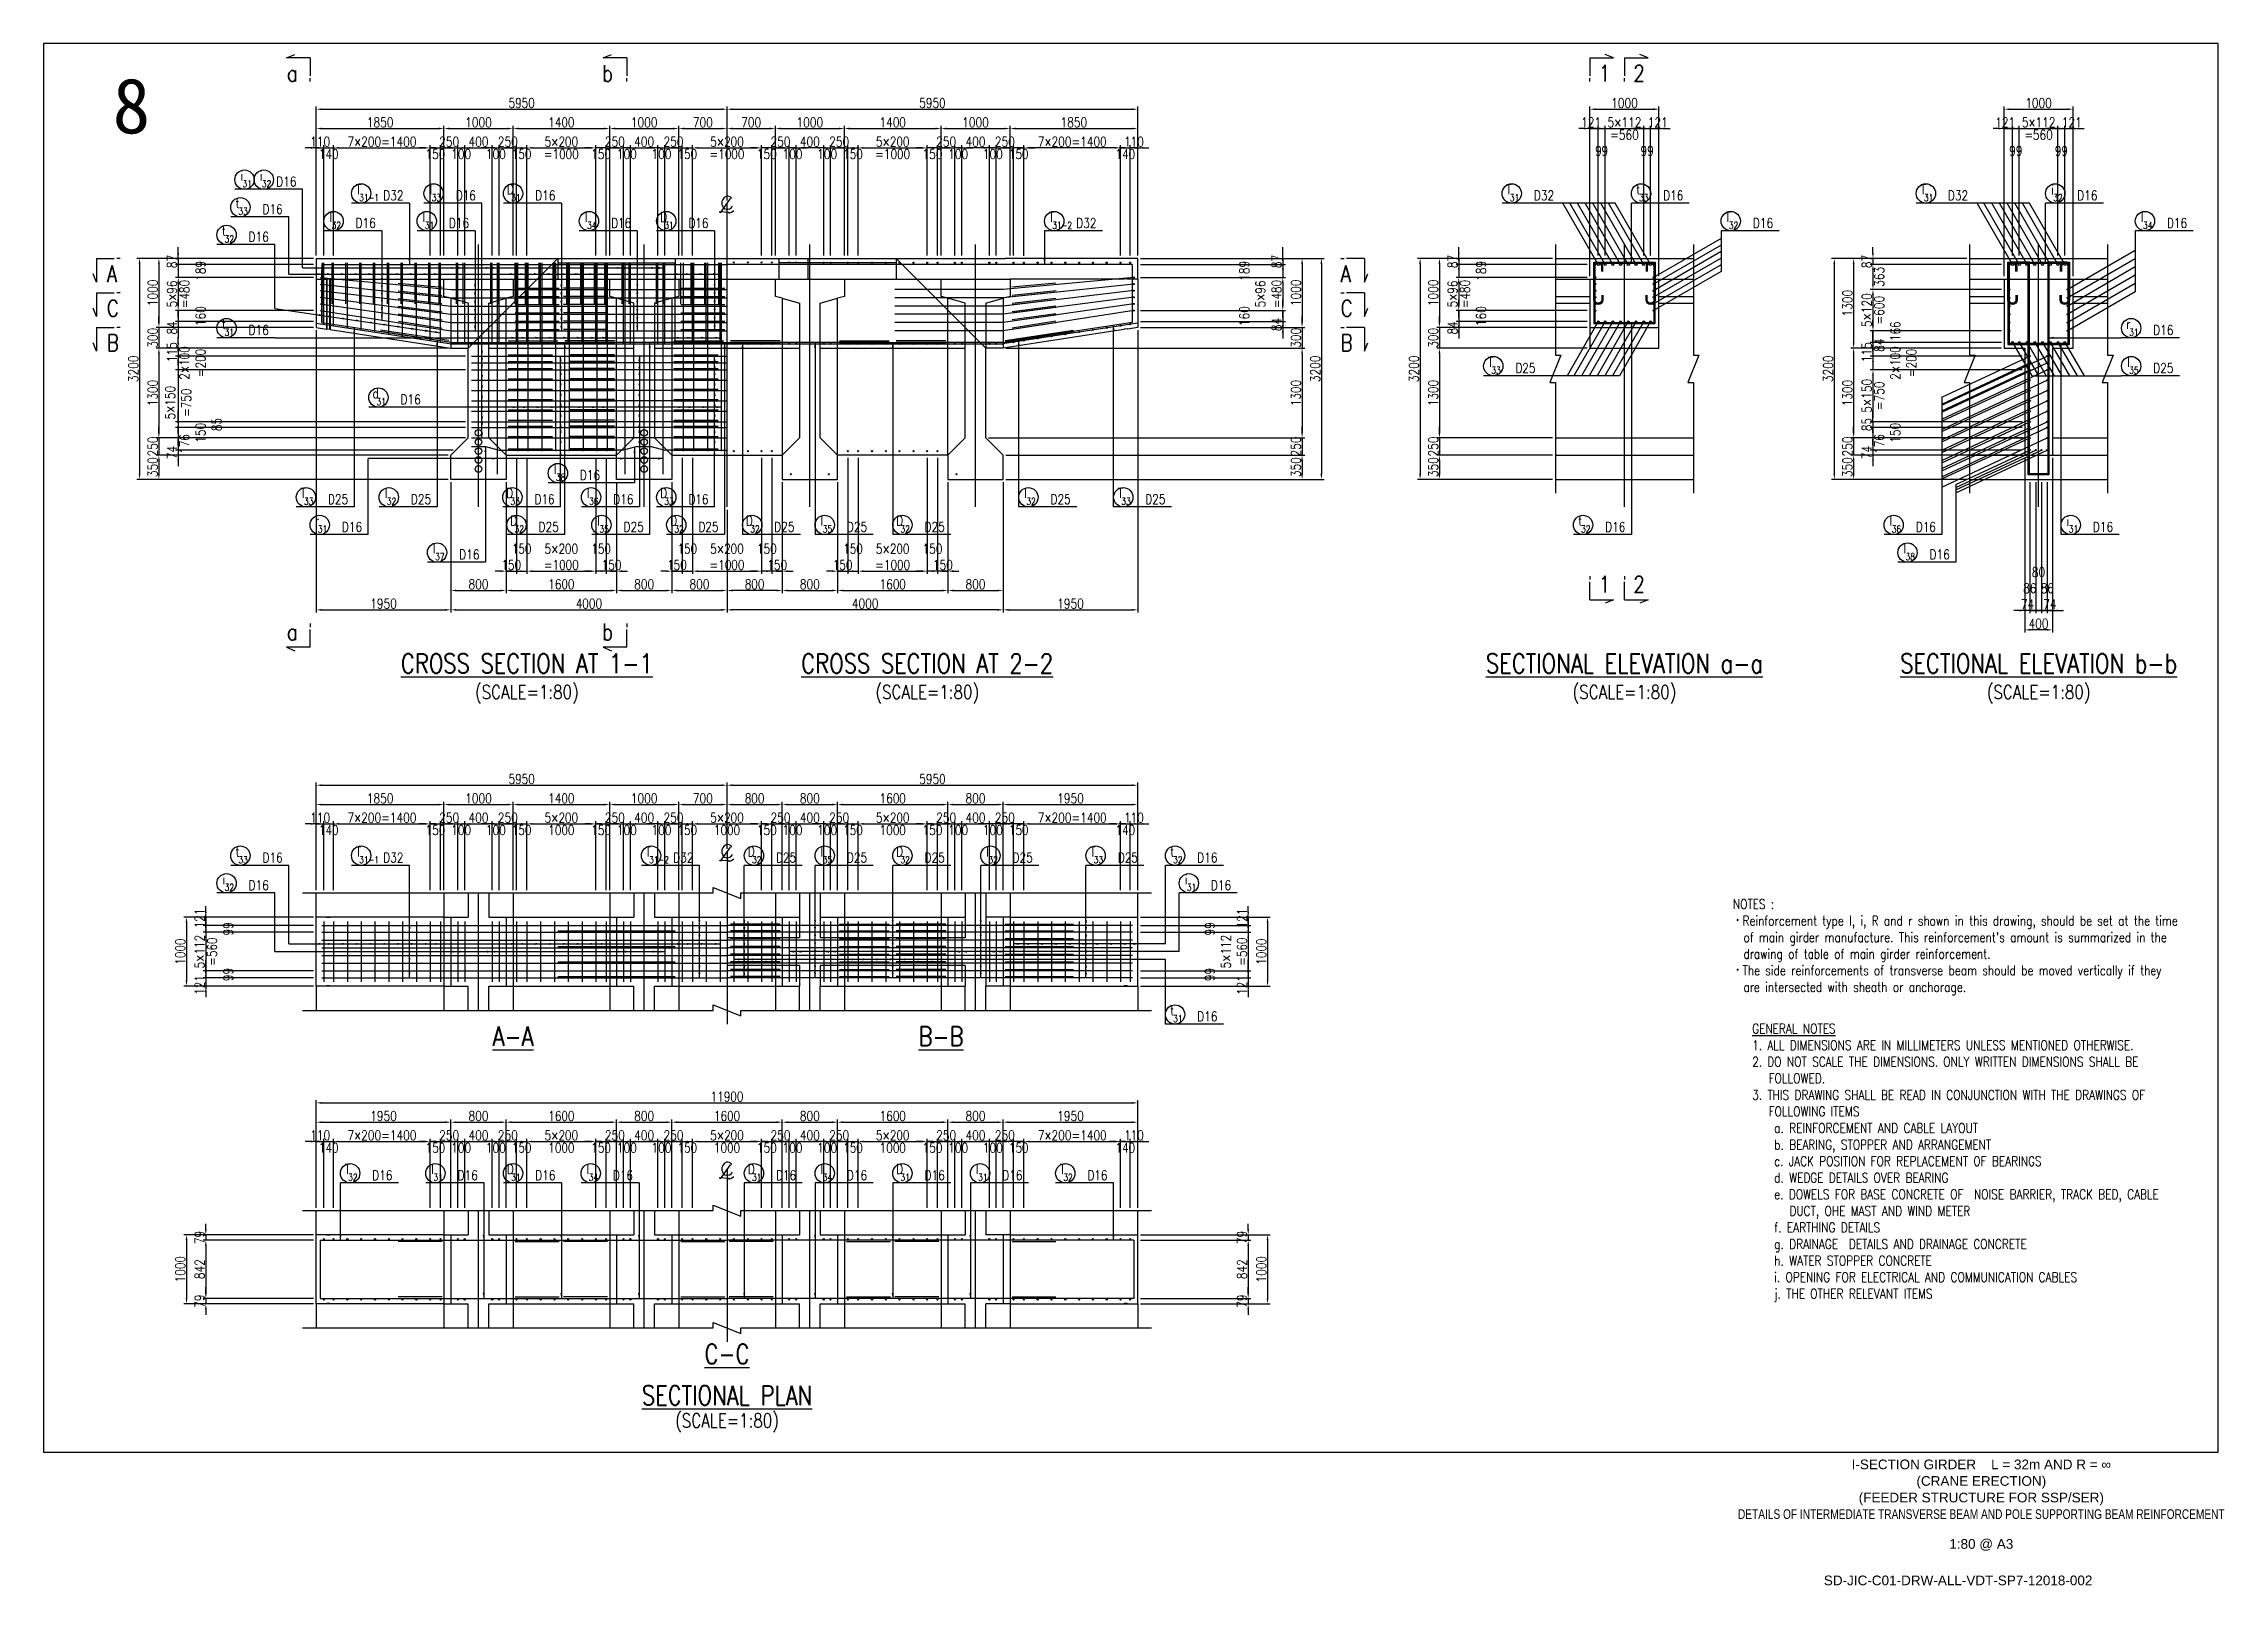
# Paper-space layout 'ﾚｲｱｳﾄ1 (6)' of a CAD drawing. Header units: millimetres. Extents: x 29 to 819, y 20 to 578.
# The model-space entities are those that its viewports show. They can reach past a viewport. Long polylines and large blocks are cut down to what shows.
import ezdxf
from ezdxf.enums import TextEntityAlignment as Align

# ---------------------------------------------------------------- set-up
doc = ezdxf.new("R2010")
doc.units = ezdxf.units.MM
doc.header["$LTSCALE"] = 160
doc.header["$MEASUREMENT"] = 0
doc.linetypes.add('CENTER', pattern=[2, 1.25, -0.25, 0.25, -0.25])
doc.linetypes.add('DASHED', pattern=[0.75, 0.5, -0.25])
doc.layers.get('0').update_dxf_attribs({"linetype": 'CONTINUOUS'})
doc.layers.get('DEFPOINTS').update_dxf_attribs({"color": 53, "linetype": 'CONTINUOUS'})
for name, color, linetype in [('CENTER', 6, 'CENTER'), ('DIM', 6, 'CONTINUOUS'), ('DIM-L', 6, 'CONTINUOUS'), ('GAIKEI-KEIKAKU', 4, 'CONTINUOUS'), ('TEKKIN-C', 3, 'CONTINUOUS'), ('TEKKIN-R', 3, 'CONTINUOUS'), ('TEKKIN-S', 3, 'CONTINUOUS'), ('TEXT', 4, 'CONTINUOUS'), ('TITLE', 3, 'CONTINUOUS'), ('TITLE-BOX', 3, 'CONTINUOUS')]:
    doc.layers.add(name, color=color, linetype=linetype)
doc.styles.add('DIM-TEXT', font='ROMANS', dxfattribs={"width": 0.8, "bigfont": 'EXTFONT'})
doc.styles.add('MSゴシック', font='')
doc.styles.add('romans', font='romans.shx', dxfattribs={"bigfont": 'extfont.shx'})
doc.styles.add('SYS-ARIAL', font='arial.ttf')
doc.styles.get('MSゴシック').set_extended_font_data('MS Gothic')
doc.dimstyles.new('DIM40', dxfattribs={"dimscale": 40, "dimtxt": 3.5, "dimasz": 2, "dimexe": 1, "dimexo": 1, "dimgap": 0.5, "dimtad": 1, "dimdec": 0, "dimzin": 9, "dimdsep": 46, "dimtxsty": 'DIM-TEXT', "dimcen": 0, "dimclrt": 4, "dimaunit": 1, "dimadec": 4, "dimazin": 0, "dimtfac": 1, "dimtdec": 0, "dimtix": 1, "dimtmove": 2, "dimatfit": 0, "dimfxl": 1, "dimlwd": -1, "dimlwe": -1, "dimarcsym": 0})

psp = doc.layouts.new('ﾚｲｱｳﾄ1 (6)')

# ---------------------------------------------------------------- texts
at = {"layer": 'TEXT', "style": 'romans', "width": 0.8}
for s, p in [('NOTES :', (640.5, 264.39)), ('・Reinforcement type I, i, R and r shown in this drawing, should be set at the time', (640.5, 258.39)), ("  of main girder manufacture. This reinforcement's amount is summarized in the ", (640.5, 252.39)), ('  drawing of table of main girder reinforcement.', (640.5, 246.39)), ('・The side reinforcements of transverse beam should be moved vertically if they ', (640.5, 240.39)), ('  are intersected with sheath or anchorage. ', (640.5, 234.39)), ('%%UGENERAL NOTES', (647.5, 219.32)), ('1. ALL DIMENSIONS ARE IN MILLIMETERS UNLESS MENTIONED OTHERWISE.', (647.5, 213.32)), ('2. DO NOT SCALE THE DIMENSIONS. ONLY WRITTEN DIMENSIONS SHALL BE ', (647.5, 207.32)), ('3. THIS DRAWING SHALL BE READ IN CONJUNCTION WITH THE DRAWINGS OF ', (647.5, 195.32)), ('FOLLOWED.', (653.5, 201.32)), ('FOLLOWING ITEMS', (653.5, 189.32)), ('a. REINFORCEMENT AND CABLE LAYOUT', (655.5, 183.32)), ('c. JACK POSITION FOR REPLACEMENT OF BEARINGS', (655.5, 171.32)), ('b. BEARING, STOPPER AND ARRANGEMENT', (655.5, 177.32)), ('d. WEDGE DETAILS OVER BEARING', (655.5, 165.32)), ('e. DOWELS FOR BASE CONCRETE OF  NOISE BARRIER, TRACK BED, CABLE', (655.5, 159.32)), ('f. EARTHING DETAILS', (655.5, 147.32)), ('DUCT, OHE MAST AND WIND METER', (661, 153.32)), ('g. DRAINAGE  DETAILS AND DRAINAGE CONCRETE', (655.5, 141.32)), ('h. WATER STOPPER CONCRETE', (655.5, 135.32)), ('j. THE OTHER RELEVANT ITEMS', (655.5, 123.32)), ('i. OPENING FOR ELECTRICAL AND COMMUNICATION CABLES', (655.5, 129.32))]:
    psp.add_text(s, height=3.5, dxfattribs=at).set_placement(p)
at = {"layer": 'TITLE-BOX', "style": 'SYS-ARIAL'}
for s, p in [('I-SECTION GIRDER    L = 32m AND R = ∞', (730.5, 63.3)), ('(CRANE ERECTION)', (730.5, 57.3)), ('(FEEDER STRUCTURE FOR SSP/SER)', (730.5, 51.3)), ('1:80 @ A3', (730.5, 34.5)), ('SD-JIC-C01-DRW-ALL-VDT-SP7-12018-002', (722.1, 21.3))]:
    psp.add_text(s, height=3.5, dxfattribs=at).set_placement(p, align=Align.MIDDLE_CENTER)
at = {"layer": 'TITLE-BOX', "style": 'SYS-ARIAL', "width": 0.75}
psp.add_text('DETAILS OF INTERMEDIATE TRANSVERSE BEAM AND POLE SUPPORTING BEAM REINFORCEMENT', height=3.5, dxfattribs=at).set_placement((730.5, 45.3), align=Align.MIDDLE_CENTER)

msp = doc.modelspace()

# ---------------------------------------------------------------- texts
at = {"layer": 'DEFPOINTS', "style": 'MSゴシック'}
msp.add_text('8', height=800, dxfattribs=at).set_placement((51000, -20800))
at = {"layer": 'TEXT', "style": 'romans', "width": 0.8}
for s, height, p in [('i', 140, (52870, -21410)), ('31', 100, (52950, -21530)), ('i', 140, (53150, -21410)), ('32', 100, (53230, -21530)), ('t', 140, (52810, -21810)), ('T', 140, (54560, -21610)), ('31', 100, (54640, -21730)), ('-1', 100, (54780, -21730)), ('I', 140, (55610, -21610)), ('33', 100, (55690, -21730)), ('D', 140, (56760, -21610)), ('31', 100, (56840, -21730)), ('T', 140, (71226.89, -21610)), ('31', 100, (71306.89, -21730)), ('t', 140, (73100, -21610)), ('33', 100, (73180, -21730)), ('T', 140, (77226.89, -21610)), ('31', 100, (77306.89, -21730)), ('i', 140, (79100, -21610)), ('32', 100, (79180, -21730)), ('33', 100, (52890, -21930)), ('T', 140, (54160, -22010)), ('32', 100, (54240, -22130)), ('I', 140, (55510, -22010)), ('31', 100, (55590, -22130)), ('I', 140, (57860, -22010)), ('34', 100, (57940, -22130)), ('D', 140, (58980, -22010)), ('31', 100, (59060, -22130)), ('T', 140, (64600, -22010)), ('31', 100, (64680, -22130)), ('-2', 100, (64820, -22130)), ('T', 140, (74400, -22010)), ('32', 100, (74480, -22130)), ('I', 140, (80400, -22010)), ('34', 100, (80480, -22130)), ('t', 140, (52610, -22210)), ('32', 100, (52690, -22330)), ('t', 140, (52610, -23560)), ('31', 100, (52690, -23680)), ('r', 140, (80200, -23560)), ('31', 100, (80280, -23680)), ('T', 140, (70960, -24110)), ('33', 100, (71040, -24230)), ('I', 140, (80200, -24110)), ('35', 100, (80280, -24230)), ('d', 140, (54810, -24565)), ('31', 100, (54890, -24685)), ('I', 140, (57410, -25660)), ('38', 100, (57490, -25780)), ('T', 140, (53760, -26010)), ('33', 100, (53840, -26130)), ('I', 140, (54960, -26010)), ('32', 100, (55040, -26130)), ('D', 140, (56750, -26010)), ('33', 100, (56830, -26130)), ('I', 140, (57890, -26010)), ('36', 100, (57970, -26130)), ('D', 140, (58980, -26010)), ('33', 100, (59060, -26130)), ('I', 140, (64225, -26010)), ('32', 100, (64305, -26130)), ('T', 140, (65600, -26010)), ('33', 100, (65680, -26130)), ('r', 140, (53960, -26410)), ('31', 100, (54040, -26530)), ('D', 140, (56810, -26410)), ('32', 100, (56890, -26530)), ('I', 140, (58040, -26410)), ('35', 100, (58120, -26530)), ('D', 140, (59125, -26410)), ('32', 100, (59205, -26530)), ('D', 140, (60225, -26410)), ('32', 100, (60305, -26530)), ('I', 140, (61275, -26410)), ('35', 100, (61355, -26530)), ('D', 140, (62400, -26410)), ('32', 100, (62480, -26530)), ('t', 140, (72260, -26410)), ('32', 100, (72340, -26530)), ('I', 140, (76760, -26410)), ('36', 100, (76840, -26530)), ('i', 140, (79325, -26410)), ('31', 100, (79405, -26530)), ('I', 140, (55660, -26810)), ('I', 140, (76960, -26810)), ('37', 100, (55740, -26930)), ('38', 100, (77040, -26930)), ('t', 140, (52810, -31200)), ('33', 100, (52890, -31320)), ('T', 140, (54560, -31200)), ('31', 100, (54640, -31320)), ('-1', 100, (54780, -31320)), ('T', 140, (58760, -31200)), ('31', 100, (58840, -31320)), ('-2', 100, (58980, -31320)), ('D', 140, (60250, -31200)), ('32', 100, (60330, -31320)), ('I', 140, (61275, -31200)), ('35', 100, (61355, -31320)), ('D', 140, (62400, -31200)), ('32', 100, (62480, -31320)), ('I', 140, (63675, -31200)), ('32', 100, (63755, -31320)), ('T', 140, (65200, -31200)), ('33', 100, (65280, -31320)), ('t', 140, (66350, -31200)), ('32', 100, (66430, -31320)), ('i', 140, (52610, -31600)), ('i', 140, (66550, -31600)), ('32', 100, (52690, -31720)), ('31', 100, (66630, -31720)), ('t', 140, (66350, -33500)), ('31', 100, (66430, -33620)), ('T', 140, (54400, -35800)), ('32', 100, (54480, -35920)), ('I', 140, (55635, -35800)), ('31', 100, (55715, -35920)), ('D', 140, (56760, -35800)), ('31', 100, (56840, -35920)), ('I', 140, (57885, -35800)), ('34', 100, (57965, -35920)), ('D', 140, (60250, -35800)), ('31', 100, (60330, -35920)), ('I', 140, (61275, -35800)), ('34', 100, (61355, -35920)), ('D', 140, (62400, -35800)), ('31', 100, (62480, -35920)), ('I', 140, (63525, -35800)), ('31', 100, (63605, -35920)), ('T', 140, (64760, -35800)), ('32', 100, (64840, -35920))]:
    msp.add_text(s, height=height, rotation=0.000107, dxfattribs=at).set_placement(p, align=Align.MIDDLE)
for s, p in [('D16', (53370, -21610)), ('D32', (54920, -21810)), ('D16', (55970, -21810)), ('D16', (57120, -21810)), ('D32', (71586.89, -21810)), ('D16', (73460, -21810)), ('D32', (77586.89, -21810)), ('D16', (79460, -21810)), ('D16', (53170, -22010)), ('D16', (54520, -22210)), ('D16', (55870, -22210)), ('D16', (58220, -22210)), ('D16', (59340, -22210)), ('D32', (64960, -22210)), ('D16', (74760, -22210)), ('D16', (80760, -22210)), ('D16', (52970, -22410)), ('D16', (52970, -23760)), ('D16', (80560, -23760)), ('D25', (71320, -24310)), ('D25', (80560, -24310)), ('D16', (55170, -24765)), ('D16', (57770, -25860)), ('D25', (54120, -26210)), ('D25', (55320, -26210)), ('D16', (57110, -26210)), ('D16', (58250, -26210)), ('D16', (59340, -26210)), ('D25', (64585, -26210)), ('D25', (65960, -26210)), ('D16', (54320, -26610)), ('D25', (57170, -26610)), ('D25', (58400, -26610)), ('D25', (59485, -26610)), ('D25', (60585, -26610)), ('D25', (61635, -26610)), ('D25', (62760, -26610)), ('D16', (72620, -26610)), ('D16', (77120, -26610)), ('D16', (79685, -26610)), ('D16', (56020, -27010)), ('D16', (77320, -27010)), ('D16', (53170, -31400)), ('D32', (54920, -31400)), ('D32', (59120, -31400)), ('D25', (60610, -31400)), ('D25', (61635, -31400)), ('D25', (62760, -31400)), ('D25', (64035, -31400)), ('D25', (65560, -31400)), ('D16', (66710, -31400)), ('D16', (52970, -31800)), ('D16', (66910, -31800)), ('D16', (66710, -33700)), ('D16', (54760, -36000)), ('D16', (55995, -36000)), ('D16', (57120, -36000)), ('D16', (58245, -36000)), ('D16', (60610, -36000)), ('D16', (61635, -36000)), ('D16', (62760, -36000)), ('D16', (63885, -36000)), ('D16', (65120, -36000))]:
    msp.add_text(s, height=140, rotation=0.000107, dxfattribs=at).set_placement(p, align=Align.BOTTOM_LEFT)
at = {"layer": 'TITLE', "ltscale": 50, "style": 'romans', "width": 0.8}
for s, p in [('a', (53525.19, -20050)), ('b', (58092.33, -20050)), ('1', (72529.1, -20050)), ('2', (73029.1, -20050)), ('A', (50917.28, -22952.86)), ('A', (68790, -22952.86)), ('C', (50917.28, -23452.86)), ('C', (68790, -23452.86)), ('B', (50917.28, -23952.86)), ('B', (68790, -23952.86)), ('1', (72529.1, -27450)), ('2', (73029.1, -27450)), ('a', (53525.19, -28140)), ('b', (58092.33, -28140))]:
    msp.add_text(s, height=240, dxfattribs=at).set_placement(p)
at = {"layer": 'TITLE', "style": 'romans', "width": 0.8}
for s, height, p in [('%%UCROSS SECTION AT 1-1', 280, (57000, -28700)), ('%%UCROSS SECTION AT 2-2', 280, (62800, -28700)), ('%%USECTIONAL ELEVATION a-a', 280, (72900, -28700)), ('%%USECTIONAL ELEVATION b-b', 280, (78900, -28700)), ('(SCALE=1:80)', 200, (57000, -29050)), ('(SCALE=1:80)', 200, (62800, -29050)), ('(SCALE=1:80)', 200, (72900, -29050)), ('(SCALE=1:80)', 200, (78900, -29050)), ('%%UA-A', 280, (56800, -34100)), ('%%UB-B', 280, (63000, -34100)), ('%%UC-C', 280, (59900, -38700)), ('%%uSECTIONAL PLAN', 280, (59900, -39300)), ('(SCALE=1:80)', 200, (59900, -39600))]:
    msp.add_text(s, height=height, dxfattribs=at).set_placement(p, align=Align.BOTTOM_CENTER)

# ---------------------------------------------------------------- blocks, each defined once
blk = doc.blocks.new('*D1489')
at = {"layer": 'DEFPOINTS', "color": 0, "transparency": 16777216}
for p in [(53950, -22610), (51390, -25810), (55900, -25810)]:
    blk.add_point(p, dxfattribs=at)
at = {"layer": 'DIM', "color": 0, "transparency": 16777216}
for p, q in [((53910, -22610), (51350, -22610)), ((51390, -22690), (51390, -25730)), ((55860, -25810), (51350, -25810))]:
    blk.add_line(p, q, dxfattribs=at)
for points in [[(51377, -22690), (51403, -22690), (51390, -22610)], [(51377, -25730), (51403, -25730), (51390, -25810)]]:
    blk.add_solid(points, dxfattribs=at)
at = {"layer": 'DIM', "color": 4, "transparency": 16777216, "insert": (51300, -24210), "char_height": 140, "attachment_point": 5, "rotation": 90, "style": 'DIM-TEXT'}
blk.add_mtext('3200', dxfattribs=at)
blk = doc.blocks.new('*D1490')
at = {"layer": 'DEFPOINTS', "color": 0, "transparency": 16777216}
for p in [(53950, -22697), (51950, -22886), (53950, -22886)]:
    blk.add_point(p, dxfattribs=at)
at = {"layer": 'DIM', "color": 0, "transparency": 16777216}
for p, q in [((53910, -22697), (51910, -22697)), ((51950, -22617), (51950, -22537)), ((51950, -22697), (51950, -22886)), ((53910, -22886), (51910, -22886)), ((51950, -22966), (51950, -23046))]:
    blk.add_line(p, q, dxfattribs=at)
for points in [[(51937, -22617), (51963, -22617), (51950, -22697)], [(51937, -22966), (51963, -22966), (51950, -22886)]]:
    blk.add_solid(points, dxfattribs=at)
at = {"layer": 'DIM', "color": 4, "transparency": 16777216, "insert": (52157, -22791), "char_height": 140, "attachment_point": 5, "rotation": 90, "style": 'DIM-TEXT'}
blk.add_mtext('\\P189', dxfattribs=at)
blk = doc.blocks.new('*D1491')
at = {"layer": 'DEFPOINTS', "color": 0, "transparency": 16777216}
for p in [(55900, -23910), (51670, -25210), (56150, -25210)]:
    blk.add_point(p, dxfattribs=at)
at = {"layer": 'DIM', "color": 0, "transparency": 16777216}
for p, q in [((55860, -23910), (51630, -23910)), ((51670, -23990), (51670, -25130)), ((56110, -25210), (51630, -25210))]:
    blk.add_line(p, q, dxfattribs=at)
for points in [[(51657, -23990), (51683, -23990), (51670, -23910)], [(51657, -25130), (51683, -25130), (51670, -25210)]]:
    blk.add_solid(points, dxfattribs=at)
at = {"layer": 'DIM', "color": 4, "transparency": 16777216, "insert": (51580, -24560), "char_height": 140, "attachment_point": 5, "rotation": 90, "style": 'DIM-TEXT'}
blk.add_mtext('1300', dxfattribs=at)
blk = doc.blocks.new('*D1492')
at = {"layer": 'DEFPOINTS', "color": 0, "transparency": 16777216}
for p in [(56150, -25210), (51670, -25460), (55900, -25460)]:
    blk.add_point(p, dxfattribs=at)
at = {"layer": 'DIM', "color": 0, "transparency": 16777216}
for p, q in [((56110, -25210), (51630, -25210)), ((51670, -25130), (51670, -25050)), ((51670, -25210), (51670, -25460)), ((55860, -25460), (51630, -25460)), ((51670, -25540), (51670, -25620))]:
    blk.add_line(p, q, dxfattribs=at)
for points in [[(51657, -25130), (51683, -25130), (51670, -25210)], [(51657, -25540), (51683, -25540), (51670, -25460)]]:
    blk.add_solid(points, dxfattribs=at)
at = {"layer": 'DIM', "color": 4, "transparency": 16777216, "insert": (51580, -25335), "char_height": 140, "attachment_point": 5, "rotation": 90, "style": 'DIM-TEXT'}
blk.add_mtext('250', dxfattribs=at)
blk = doc.blocks.new('*D1493')
at = {"layer": 'DEFPOINTS', "color": 0, "transparency": 16777216}
for p in [(55900, -25460), (51670, -25810), (55900, -25810)]:
    blk.add_point(p, dxfattribs=at)
at = {"layer": 'DIM', "color": 0, "transparency": 16777216}
for p, q in [((55860, -25460), (51630, -25460)), ((51670, -25540), (51670, -25730)), ((55860, -25810), (51630, -25810))]:
    blk.add_line(p, q, dxfattribs=at)
for points in [[(51657, -25540), (51683, -25540), (51670, -25460)], [(51657, -25730), (51683, -25730), (51670, -25810)]]:
    blk.add_solid(points, dxfattribs=at)
at = {"layer": 'DIM', "color": 4, "transparency": 16777216, "insert": (51580, -25635), "char_height": 140, "attachment_point": 5, "rotation": 90, "style": 'DIM-TEXT'}
blk.add_mtext('350', dxfattribs=at)
blk = doc.blocks.new('*D1494')
at = {"layer": 'DEFPOINTS', "color": 0, "transparency": 16777216}
for p in [(53950, -22610), (51670, -23610), (53950, -23610)]:
    blk.add_point(p, dxfattribs=at)
at = {"layer": 'DIM', "color": 0, "transparency": 16777216}
for p, q in [((53910, -22610), (51630, -22610)), ((51670, -22690), (51670, -23530)), ((53910, -23610), (51630, -23610))]:
    blk.add_line(p, q, dxfattribs=at)
for points in [[(51657, -22690), (51683, -22690), (51670, -22610)], [(51657, -23530), (51683, -23530), (51670, -23610)]]:
    blk.add_solid(points, dxfattribs=at)
at = {"layer": 'DIM', "color": 4, "transparency": 16777216, "insert": (51580, -23110), "char_height": 140, "attachment_point": 5, "rotation": 90, "style": 'DIM-TEXT'}
blk.add_mtext('1000', dxfattribs=at)
blk = doc.blocks.new('*D1495')
at = {"layer": 'DEFPOINTS', "color": 0, "transparency": 16777216}
for p in [(51950, -22697), (53950, -22610), (53950, -22697)]:
    blk.add_point(p, dxfattribs=at)
at = {"layer": 'DIM', "color": 0, "transparency": 16777216}
for p, q in [((53910, -22610), (51910, -22610)), ((53910, -22697), (51910, -22697)), ((51950, -22530), (51950, -22450)), ((51950, -22610), (51950, -22697)), ((51950, -22777), (51950, -22857))]:
    blk.add_line(p, q, dxfattribs=at)
for points in [[(51937, -22530), (51963, -22530), (51950, -22610)], [(51937, -22777), (51963, -22777), (51950, -22697)]]:
    blk.add_solid(points, dxfattribs=at)
at = {"layer": 'DIM', "color": 4, "transparency": 16777216, "insert": (51860, -22654), "char_height": 140, "attachment_point": 5, "rotation": 90, "style": 'DIM-TEXT'}
blk.add_mtext('87', dxfattribs=at)
blk = doc.blocks.new('*D1496')
at = {"layer": 'DEFPOINTS', "color": 0, "transparency": 16777216}
for p in [(53950, -23610), (55900, -25810), (55900, -27700)]:
    blk.add_point(p, dxfattribs=at)
at = {"layer": 'DIM', "color": 0, "transparency": 16777216}
for p, q in [((53950, -23650), (53950, -27740)), ((55900, -25850), (55900, -27740)), ((54030, -27700), (55820, -27700))]:
    blk.add_line(p, q, dxfattribs=at)
for points in [[(54030, -27687), (54030, -27713), (53950, -27700)], [(55820, -27687), (55820, -27713), (55900, -27700)]]:
    blk.add_solid(points, dxfattribs=at)
at = {"layer": 'DIM', "color": 4, "transparency": 16777216, "insert": (54925, -27610), "char_height": 140, "attachment_point": 5, "style": 'DIM-TEXT'}
blk.add_mtext('1950', dxfattribs=at)
blk = doc.blocks.new('*D1497')
at = {"layer": 'DEFPOINTS', "color": 0, "transparency": 16777216}
for p in [(65850, -23610), (63900, -25810), (65850, -27700)]:
    blk.add_point(p, dxfattribs=at)
at = {"layer": 'DIM', "color": 0, "transparency": 16777216}
for p, q in [((65850, -23650), (65850, -27740)), ((63900, -25850), (63900, -27740)), ((63980, -27700), (65770, -27700))]:
    blk.add_line(p, q, dxfattribs=at)
for points in [[(63980, -27687), (63980, -27713), (63900, -27700)], [(65770, -27687), (65770, -27713), (65850, -27700)]]:
    blk.add_solid(points, dxfattribs=at)
at = {"layer": 'DIM', "color": 4, "transparency": 16777216, "insert": (64875, -27610), "char_height": 140, "attachment_point": 5, "style": 'DIM-TEXT'}
blk.add_mtext('1950', dxfattribs=at)
blk = doc.blocks.new('*D1498')
at = {"layer": 'DEFPOINTS', "color": 0, "transparency": 16777216}
for p in [(55900, -25810), (59900, -26210), (59900, -27700)]:
    blk.add_point(p, dxfattribs=at)
at = {"layer": 'DIM', "color": 0, "transparency": 16777216}
for p, q in [((55900, -25850), (55900, -27740)), ((59900, -26250), (59900, -27740)), ((55980, -27700), (59820, -27700))]:
    blk.add_line(p, q, dxfattribs=at)
for points in [[(55980, -27687), (55980, -27713), (55900, -27700)], [(59820, -27687), (59820, -27713), (59900, -27700)]]:
    blk.add_solid(points, dxfattribs=at)
at = {"layer": 'DIM', "color": 4, "transparency": 16777216, "insert": (57900, -27610), "char_height": 140, "attachment_point": 5, "style": 'DIM-TEXT'}
blk.add_mtext('4000', dxfattribs=at)
blk = doc.blocks.new('*D1499')
at = {"layer": 'DEFPOINTS', "color": 0, "transparency": 16777216}
for p in [(55900, -25810), (56700, -25810), (56700, -27420)]:
    blk.add_point(p, dxfattribs=at)
at = {"layer": 'DIM', "color": 0, "transparency": 16777216}
for p, q in [((55900, -25850), (55900, -27460)), ((56700, -25850), (56700, -27460)), ((55980, -27420), (56620, -27420))]:
    blk.add_line(p, q, dxfattribs=at)
for points in [[(55980, -27407), (55980, -27433), (55900, -27420)], [(56620, -27407), (56620, -27433), (56700, -27420)]]:
    blk.add_solid(points, dxfattribs=at)
at = {"layer": 'DIM', "color": 4, "transparency": 16777216, "insert": (56300, -27330), "char_height": 140, "attachment_point": 5, "style": 'DIM-TEXT'}
blk.add_mtext('800', dxfattribs=at)
blk = doc.blocks.new('*D1500')
at = {"layer": 'DEFPOINTS', "color": 0, "transparency": 16777216}
for p in [(56700, -25810), (58300, -25810), (58300, -27420)]:
    blk.add_point(p, dxfattribs=at)
at = {"layer": 'DIM', "color": 0, "transparency": 16777216}
for p, q in [((56700, -25850), (56700, -27460)), ((58300, -25850), (58300, -27460)), ((56780, -27420), (58220, -27420))]:
    blk.add_line(p, q, dxfattribs=at)
for points in [[(56780, -27407), (56780, -27433), (56700, -27420)], [(58220, -27407), (58220, -27433), (58300, -27420)]]:
    blk.add_solid(points, dxfattribs=at)
at = {"layer": 'DIM', "color": 4, "transparency": 16777216, "insert": (57500, -27330), "char_height": 140, "attachment_point": 5, "style": 'DIM-TEXT'}
blk.add_mtext('1600', dxfattribs=at)
blk = doc.blocks.new('*D1501')
at = {"layer": 'DEFPOINTS', "color": 0, "transparency": 16777216}
for p in [(58300, -25810), (59100, -25810), (59100, -27420)]:
    blk.add_point(p, dxfattribs=at)
at = {"layer": 'DIM', "color": 0, "transparency": 16777216}
for p, q in [((58300, -25850), (58300, -27460)), ((59100, -25850), (59100, -27460)), ((58380, -27420), (59020, -27420))]:
    blk.add_line(p, q, dxfattribs=at)
for points in [[(58380, -27407), (58380, -27433), (58300, -27420)], [(59020, -27407), (59020, -27433), (59100, -27420)]]:
    blk.add_solid(points, dxfattribs=at)
at = {"layer": 'DIM', "color": 4, "transparency": 16777216, "insert": (58700, -27330), "char_height": 140, "attachment_point": 5, "style": 'DIM-TEXT'}
blk.add_mtext('800', dxfattribs=at)
blk = doc.blocks.new('*D1502')
at = {"layer": 'DEFPOINTS', "color": 0, "transparency": 16777216}
for p in [(59100, -25810), (59900, -26210), (59900, -27420)]:
    blk.add_point(p, dxfattribs=at)
at = {"layer": 'DIM', "color": 0, "transparency": 16777216}
for p, q in [((59100, -25850), (59100, -27460)), ((59900, -26250), (59900, -27460)), ((59180, -27420), (59820, -27420))]:
    blk.add_line(p, q, dxfattribs=at)
for points in [[(59180, -27407), (59180, -27433), (59100, -27420)], [(59820, -27407), (59820, -27433), (59900, -27420)]]:
    blk.add_solid(points, dxfattribs=at)
at = {"layer": 'DIM', "color": 4, "transparency": 16777216, "insert": (59500, -27330), "char_height": 140, "attachment_point": 5, "style": 'DIM-TEXT'}
blk.add_mtext('800', dxfattribs=at)
blk = doc.blocks.new('*D1503')
at = {"layer": 'DEFPOINTS', "color": 0, "transparency": 16777216}
for p in [(60700, -25810), (61500, -25810), (61500, -27420)]:
    blk.add_point(p, dxfattribs=at)
at = {"layer": 'DIM', "color": 0, "transparency": 16777216}
for p, q in [((60700, -25850), (60700, -27460)), ((61500, -25850), (61500, -27460)), ((60780, -27420), (61420, -27420))]:
    blk.add_line(p, q, dxfattribs=at)
for points in [[(60780, -27407), (60780, -27433), (60700, -27420)], [(61420, -27407), (61420, -27433), (61500, -27420)]]:
    blk.add_solid(points, dxfattribs=at)
at = {"layer": 'DIM', "color": 4, "transparency": 16777216, "insert": (61100, -27330), "char_height": 140, "attachment_point": 5, "style": 'DIM-TEXT'}
blk.add_mtext('800', dxfattribs=at)
blk = doc.blocks.new('*D1428')
at = {"layer": 'DEFPOINTS', "color": 0, "transparency": 16777216}
for p in [(61500, -25810), (63100, -25810), (63100, -27420)]:
    blk.add_point(p, dxfattribs=at)
at = {"layer": 'DIM', "color": 0, "transparency": 16777216}
for p, q in [((61500, -25850), (61500, -27460)), ((63100, -25850), (63100, -27460)), ((61580, -27420), (63020, -27420))]:
    blk.add_line(p, q, dxfattribs=at)
for points in [[(61580, -27407), (61580, -27433), (61500, -27420)], [(63020, -27407), (63020, -27433), (63100, -27420)]]:
    blk.add_solid(points, dxfattribs=at)
at = {"layer": 'DIM', "color": 4, "transparency": 16777216, "insert": (62300, -27330), "char_height": 140, "attachment_point": 5, "style": 'DIM-TEXT'}
blk.add_mtext('1600', dxfattribs=at)
blk = doc.blocks.new('*D1429')
at = {"layer": 'DEFPOINTS', "color": 0, "transparency": 16777216}
for p in [(63100, -25810), (63900, -25810), (63900, -27420)]:
    blk.add_point(p, dxfattribs=at)
at = {"layer": 'DIM', "color": 0, "transparency": 16777216}
for p, q in [((63100, -25850), (63100, -27460)), ((63900, -25850), (63900, -27460)), ((63180, -27420), (63820, -27420))]:
    blk.add_line(p, q, dxfattribs=at)
for points in [[(63180, -27407), (63180, -27433), (63100, -27420)], [(63820, -27407), (63820, -27433), (63900, -27420)]]:
    blk.add_solid(points, dxfattribs=at)
at = {"layer": 'DIM', "color": 4, "transparency": 16777216, "insert": (63500, -27330), "char_height": 140, "attachment_point": 5, "style": 'DIM-TEXT'}
blk.add_mtext('800', dxfattribs=at)
blk = doc.blocks.new('*D1430')
at = {"layer": 'DEFPOINTS', "color": 0, "transparency": 16777216}
for p in [(53950, -23610), (51670, -23910), (55900, -23910)]:
    blk.add_point(p, dxfattribs=at)
at = {"layer": 'DIM', "color": 0, "transparency": 16777216}
for p, q in [((53910, -23610), (51630, -23610)), ((51670, -23530), (51670, -23450)), ((51670, -23610), (51670, -23910)), ((55860, -23910), (51630, -23910)), ((51670, -23990), (51670, -24070))]:
    blk.add_line(p, q, dxfattribs=at)
for points in [[(51657, -23530), (51683, -23530), (51670, -23610)], [(51657, -23990), (51683, -23990), (51670, -23910)]]:
    blk.add_solid(points, dxfattribs=at)
at = {"layer": 'DIM', "color": 4, "transparency": 16777216, "insert": (51580, -23760), "char_height": 140, "attachment_point": 5, "rotation": 90, "style": 'DIM-TEXT'}
blk.add_mtext('300', dxfattribs=at)
blk = doc.blocks.new('*D1431')
at = {"layer": 'DEFPOINTS', "color": 0, "transparency": 16777216}
for p in [(53950, -22886), (51950, -23366), (53950, -23366)]:
    blk.add_point(p, dxfattribs=at)
at = {"layer": 'DIM', "color": 0, "transparency": 16777216}
for p, q in [((53910, -22886), (51910, -22886)), ((51950, -22966), (51950, -23286)), ((53910, -23366), (51910, -23366))]:
    blk.add_line(p, q, dxfattribs=at)
for points in [[(51937, -22966), (51963, -22966), (51950, -22886)], [(51937, -23286), (51963, -23286), (51950, -23366)]]:
    blk.add_solid(points, dxfattribs=at)
at = {"layer": 'DIM', "color": 4, "transparency": 16777216, "char_height": 140, "attachment_point": 5, "rotation": 90, "style": 'DIM-TEXT'}
for s, insert in [('5×96', (51860, -23126)), ('=480', (52040, -23126))]:
    blk.add_mtext(s, dxfattribs=dict(at, insert=insert))
blk = doc.blocks.new('*D1432')
at = {"layer": 'DEFPOINTS', "color": 0, "transparency": 16777216}
for p in [(51950, -23610), (53950, -23526), (53950, -23610)]:
    blk.add_point(p, dxfattribs=at)
at = {"layer": 'DIM', "color": 0, "transparency": 16777216}
for p, q in [((51950, -23446), (51950, -23366)), ((53910, -23526), (51910, -23526)), ((53910, -23610), (51910, -23610)), ((51950, -23526), (51950, -23610)), ((51950, -23690), (51950, -23770))]:
    blk.add_line(p, q, dxfattribs=at)
for points in [[(51937, -23446), (51963, -23446), (51950, -23526)], [(51937, -23690), (51963, -23690), (51950, -23610)]]:
    blk.add_solid(points, dxfattribs=at)
at = {"layer": 'DIM', "color": 4, "transparency": 16777216, "insert": (51860, -23618), "char_height": 140, "attachment_point": 5, "rotation": 90, "style": 'DIM-TEXT'}
blk.add_mtext('84', dxfattribs=at)
blk = doc.blocks.new('*D1433')
at = {"layer": 'DEFPOINTS', "color": 0, "transparency": 16777216}
for p in [(71900, -22610), (69940, -25810), (71900, -25810)]:
    blk.add_point(p, dxfattribs=at)
at = {"layer": 'DIM', "color": 0, "transparency": 16777216}
for p, q in [((71860, -22610), (69900, -22610)), ((69940, -22690), (69940, -25730)), ((71860, -25810), (69900, -25810))]:
    blk.add_line(p, q, dxfattribs=at)
for points in [[(69927, -22690), (69953, -22690), (69940, -22610)], [(69927, -25730), (69953, -25730), (69940, -25810)]]:
    blk.add_solid(points, dxfattribs=at)
at = {"layer": 'DIM', "color": 4, "transparency": 16777216, "insert": (69850, -24210), "char_height": 140, "attachment_point": 5, "rotation": 90, "style": 'DIM-TEXT'}
blk.add_mtext('3200', dxfattribs=at)
blk = doc.blocks.new('*D1434')
at = {"layer": 'DEFPOINTS', "color": 0, "transparency": 16777216}
for p in [(71900, -22610), (70220, -23610), (72400, -23610)]:
    blk.add_point(p, dxfattribs=at)
at = {"layer": 'DIM', "color": 0, "transparency": 16777216}
for p, q in [((71860, -22610), (70180, -22610)), ((70220, -22690), (70220, -23530)), ((72360, -23610), (70180, -23610))]:
    blk.add_line(p, q, dxfattribs=at)
for points in [[(70207, -22690), (70233, -22690), (70220, -22610)], [(70207, -23530), (70233, -23530), (70220, -23610)]]:
    blk.add_solid(points, dxfattribs=at)
at = {"layer": 'DIM', "color": 4, "transparency": 16777216, "insert": (70130, -23110), "char_height": 140, "attachment_point": 5, "rotation": 90, "style": 'DIM-TEXT'}
blk.add_mtext('1000', dxfattribs=at)
blk = doc.blocks.new('*D1435')
at = {"layer": 'DEFPOINTS', "color": 0, "transparency": 16777216}
for p in [(72400, -23610), (70220, -23910), (72400, -23910)]:
    blk.add_point(p, dxfattribs=at)
at = {"layer": 'DIM', "color": 0, "transparency": 16777216}
for p, q in [((72360, -23610), (70180, -23610)), ((70220, -23530), (70220, -23450)), ((70220, -23610), (70220, -23910)), ((72360, -23910), (70180, -23910)), ((70220, -23990), (70220, -24070))]:
    blk.add_line(p, q, dxfattribs=at)
for points in [[(70207, -23530), (70233, -23530), (70220, -23610)], [(70207, -23990), (70233, -23990), (70220, -23910)]]:
    blk.add_solid(points, dxfattribs=at)
at = {"layer": 'DIM', "color": 4, "transparency": 16777216, "insert": (70130, -23760), "char_height": 140, "attachment_point": 5, "rotation": 90, "style": 'DIM-TEXT'}
blk.add_mtext('300', dxfattribs=at)
blk = doc.blocks.new('*D1436')
at = {"layer": 'DEFPOINTS', "color": 0, "transparency": 16777216}
for p in [(72400, -23910), (70220, -25210), (71900, -25210)]:
    blk.add_point(p, dxfattribs=at)
at = {"layer": 'DIM', "color": 0, "transparency": 16777216}
for p, q in [((72360, -23910), (70180, -23910)), ((70220, -23990), (70220, -25130)), ((71860, -25210), (70180, -25210))]:
    blk.add_line(p, q, dxfattribs=at)
for points in [[(70207, -23990), (70233, -23990), (70220, -23910)], [(70207, -25130), (70233, -25130), (70220, -25210)]]:
    blk.add_solid(points, dxfattribs=at)
at = {"layer": 'DIM', "color": 4, "transparency": 16777216, "insert": (70130, -24560), "char_height": 140, "attachment_point": 5, "rotation": 90, "style": 'DIM-TEXT'}
blk.add_mtext('1300', dxfattribs=at)
blk = doc.blocks.new('*D1437')
at = {"layer": 'DEFPOINTS', "color": 0, "transparency": 16777216}
for p in [(71900, -25210), (70220, -25460), (71900, -25460)]:
    blk.add_point(p, dxfattribs=at)
at = {"layer": 'DIM', "color": 0, "transparency": 16777216}
for p, q in [((71860, -25210), (70180, -25210)), ((70220, -25130), (70220, -25050)), ((70220, -25210), (70220, -25460)), ((71860, -25460), (70180, -25460)), ((70220, -25540), (70220, -25620))]:
    blk.add_line(p, q, dxfattribs=at)
for points in [[(70207, -25130), (70233, -25130), (70220, -25210)], [(70207, -25540), (70233, -25540), (70220, -25460)]]:
    blk.add_solid(points, dxfattribs=at)
at = {"layer": 'DIM', "color": 4, "transparency": 16777216, "insert": (70130, -25335), "char_height": 140, "attachment_point": 5, "rotation": 90, "style": 'DIM-TEXT'}
blk.add_mtext('250', dxfattribs=at)
blk = doc.blocks.new('*D1438')
at = {"layer": 'DEFPOINTS', "color": 0, "transparency": 16777216}
for p in [(71900, -25460), (70220, -25810), (71900, -25810)]:
    blk.add_point(p, dxfattribs=at)
at = {"layer": 'DIM', "color": 0, "transparency": 16777216}
for p, q in [((71860, -25460), (70180, -25460)), ((70220, -25540), (70220, -25730)), ((71860, -25810), (70180, -25810))]:
    blk.add_line(p, q, dxfattribs=at)
for points in [[(70207, -25540), (70233, -25540), (70220, -25460)], [(70207, -25730), (70233, -25730), (70220, -25810)]]:
    blk.add_solid(points, dxfattribs=at)
at = {"layer": 'DIM', "color": 4, "transparency": 16777216, "insert": (70130, -25635), "char_height": 140, "attachment_point": 5, "rotation": 90, "style": 'DIM-TEXT'}
blk.add_mtext('350', dxfattribs=at)
blk = doc.blocks.new('*D1439')
at = {"layer": 'DEFPOINTS', "color": 0, "transparency": 16777216}
for p in [(70500, -22697), (71900, -22610), (72400, -22697)]:
    blk.add_point(p, dxfattribs=at)
at = {"layer": 'DIM', "color": 0, "transparency": 16777216}
for p, q in [((71860, -22610), (70460, -22610)), ((72360, -22697), (70460, -22697)), ((70500, -22530), (70500, -22450)), ((70500, -22610), (70500, -22697)), ((70500, -22777), (70500, -22857))]:
    blk.add_line(p, q, dxfattribs=at)
for points in [[(70487, -22530), (70513, -22530), (70500, -22610)], [(70487, -22777), (70513, -22777), (70500, -22697)]]:
    blk.add_solid(points, dxfattribs=at)
at = {"layer": 'DIM', "color": 4, "transparency": 16777216, "insert": (70410, -22654), "char_height": 140, "attachment_point": 5, "rotation": 90, "style": 'DIM-TEXT'}
blk.add_mtext('87', dxfattribs=at)
blk = doc.blocks.new('*D1440')
at = {"layer": 'DEFPOINTS', "color": 0, "transparency": 16777216}
for p in [(72400, -22886), (70500, -23366), (72400, -23366)]:
    blk.add_point(p, dxfattribs=at)
at = {"layer": 'DIM', "color": 0, "transparency": 16777216}
for p, q in [((72360, -22886), (70460, -22886)), ((70500, -22966), (70500, -23286)), ((72360, -23366), (70460, -23366))]:
    blk.add_line(p, q, dxfattribs=at)
for points in [[(70487, -22966), (70513, -22966), (70500, -22886)], [(70487, -23286), (70513, -23286), (70500, -23366)]]:
    blk.add_solid(points, dxfattribs=at)
at = {"layer": 'DIM', "color": 4, "transparency": 16777216, "char_height": 140, "attachment_point": 5, "rotation": 90, "style": 'DIM-TEXT'}
for s, insert in [('5×96', (70410, -23126)), ('=480', (70590, -23126))]:
    blk.add_mtext(s, dxfattribs=dict(at, insert=insert))
blk = doc.blocks.new('*D1441')
at = {"layer": 'DEFPOINTS', "color": 0, "transparency": 16777216}
for p in [(70500, -23610), (72400, -23526), (72400, -23610)]:
    blk.add_point(p, dxfattribs=at)
at = {"layer": 'DIM', "color": 0, "transparency": 16777216}
for p, q in [((70500, -23446), (70500, -23366)), ((72360, -23526), (70460, -23526)), ((72360, -23610), (70460, -23610)), ((70500, -23526), (70500, -23610)), ((70500, -23690), (70500, -23770))]:
    blk.add_line(p, q, dxfattribs=at)
for points in [[(70487, -23446), (70513, -23446), (70500, -23526)], [(70487, -23690), (70513, -23690), (70500, -23610)]]:
    blk.add_solid(points, dxfattribs=at)
at = {"layer": 'DIM', "color": 4, "transparency": 16777216, "insert": (70410, -23618), "char_height": 140, "attachment_point": 5, "rotation": 90, "style": 'DIM-TEXT'}
blk.add_mtext('84', dxfattribs=at)
blk = doc.blocks.new('*D1442')
at = {"layer": 'DEFPOINTS', "color": 0, "transparency": 16777216}
for p in [(72400, -22697), (70500, -22886), (72400, -22886)]:
    blk.add_point(p, dxfattribs=at)
at = {"layer": 'DIM', "color": 0, "transparency": 16777216}
for p, q in [((72360, -22697), (70460, -22697)), ((70500, -22617), (70500, -22537)), ((70500, -22697), (70500, -22886)), ((72360, -22886), (70460, -22886)), ((70500, -22966), (70500, -23046))]:
    blk.add_line(p, q, dxfattribs=at)
for points in [[(70487, -22617), (70513, -22617), (70500, -22697)], [(70487, -22966), (70513, -22966), (70500, -22886)]]:
    blk.add_solid(points, dxfattribs=at)
at = {"layer": 'DIM', "color": 4, "transparency": 16777216, "insert": (70707, -22792), "char_height": 140, "attachment_point": 5, "rotation": 90, "style": 'DIM-TEXT'}
blk.add_mtext('\\P189', dxfattribs=at)
blk = doc.blocks.new('*D1443')
at = {"layer": 'DEFPOINTS', "color": 0, "transparency": 16777216}
for p in [(77900, -22610), (75940, -25810), (77900, -25810)]:
    blk.add_point(p, dxfattribs=at)
at = {"layer": 'DIM', "color": 0, "transparency": 16777216}
for p, q in [((77860, -22610), (75900, -22610)), ((75940, -22690), (75940, -25730)), ((77860, -25810), (75900, -25810))]:
    blk.add_line(p, q, dxfattribs=at)
for points in [[(75927, -22690), (75953, -22690), (75940, -22610)], [(75927, -25730), (75953, -25730), (75940, -25810)]]:
    blk.add_solid(points, dxfattribs=at)
at = {"layer": 'DIM', "color": 4, "transparency": 16777216, "insert": (75850, -24210), "char_height": 140, "attachment_point": 5, "rotation": 90, "style": 'DIM-TEXT'}
blk.add_mtext('3200', dxfattribs=at)
blk = doc.blocks.new('*D1444')
at = {"layer": 'DEFPOINTS', "color": 0, "transparency": 16777216}
for p in [(77900, -22610), (76220, -23910), (78400, -23910)]:
    blk.add_point(p, dxfattribs=at)
at = {"layer": 'DIM', "color": 0, "transparency": 16777216}
for p, q in [((77860, -22610), (76180, -22610)), ((76220, -22690), (76220, -23830)), ((78360, -23910), (76180, -23910))]:
    blk.add_line(p, q, dxfattribs=at)
for points in [[(76207, -22690), (76233, -22690), (76220, -22610)], [(76207, -23830), (76233, -23830), (76220, -23910)]]:
    blk.add_solid(points, dxfattribs=at)
at = {"layer": 'DIM', "color": 4, "transparency": 16777216, "insert": (76130, -23260), "char_height": 140, "attachment_point": 5, "rotation": 90, "style": 'DIM-TEXT'}
blk.add_mtext('1300', dxfattribs=at)
blk = doc.blocks.new('*D1445')
at = {"layer": 'DEFPOINTS', "color": 0, "transparency": 16777216}
for p in [(78400, -23910), (76220, -25210), (77900, -25210)]:
    blk.add_point(p, dxfattribs=at)
at = {"layer": 'DIM', "color": 0, "transparency": 16777216}
for p, q in [((78360, -23910), (76180, -23910)), ((76220, -23990), (76220, -25130)), ((77860, -25210), (76180, -25210))]:
    blk.add_line(p, q, dxfattribs=at)
for points in [[(76207, -23990), (76233, -23990), (76220, -23910)], [(76207, -25130), (76233, -25130), (76220, -25210)]]:
    blk.add_solid(points, dxfattribs=at)
at = {"layer": 'DIM', "color": 4, "transparency": 16777216, "insert": (76130, -24560), "char_height": 140, "attachment_point": 5, "rotation": 90, "style": 'DIM-TEXT'}
blk.add_mtext('1300', dxfattribs=at)
blk = doc.blocks.new('*D1446')
at = {"layer": 'DEFPOINTS', "color": 0, "transparency": 16777216}
for p in [(77900, -25210), (76220, -25460), (77900, -25460)]:
    blk.add_point(p, dxfattribs=at)
at = {"layer": 'DIM', "color": 0, "transparency": 16777216}
for p, q in [((77860, -25210), (76180, -25210)), ((76220, -25130), (76220, -25050)), ((76220, -25210), (76220, -25460)), ((77860, -25460), (76180, -25460)), ((76220, -25540), (76220, -25620))]:
    blk.add_line(p, q, dxfattribs=at)
for points in [[(76207, -25130), (76233, -25130), (76220, -25210)], [(76207, -25540), (76233, -25540), (76220, -25460)]]:
    blk.add_solid(points, dxfattribs=at)
at = {"layer": 'DIM', "color": 4, "transparency": 16777216, "insert": (76130, -25335), "char_height": 140, "attachment_point": 5, "rotation": 90, "style": 'DIM-TEXT'}
blk.add_mtext('250', dxfattribs=at)
blk = doc.blocks.new('*D1447')
at = {"layer": 'DEFPOINTS', "color": 0, "transparency": 16777216}
for p in [(77900, -25460), (76220, -25810), (77900, -25810)]:
    blk.add_point(p, dxfattribs=at)
at = {"layer": 'DIM', "color": 0, "transparency": 16777216}
for p, q in [((77860, -25460), (76180, -25460)), ((76220, -25540), (76220, -25730)), ((77860, -25810), (76180, -25810))]:
    blk.add_line(p, q, dxfattribs=at)
for points in [[(76207, -25540), (76233, -25540), (76220, -25460)], [(76207, -25730), (76233, -25730), (76220, -25810)]]:
    blk.add_solid(points, dxfattribs=at)
at = {"layer": 'DIM', "color": 4, "transparency": 16777216, "insert": (76130, -25635), "char_height": 140, "attachment_point": 5, "rotation": 90, "style": 'DIM-TEXT'}
blk.add_mtext('350', dxfattribs=at)
blk = doc.blocks.new('*D1448')
at = {"layer": 'DEFPOINTS', "color": 0, "transparency": 16777216}
for p in [(76500, -22697), (77900, -22610), (78400, -22697)]:
    blk.add_point(p, dxfattribs=at)
at = {"layer": 'DIM', "color": 0, "transparency": 16777216}
for p, q in [((77860, -22610), (76460, -22610)), ((78360, -22697), (76460, -22697)), ((76500, -22530), (76500, -22450)), ((76500, -22610), (76500, -22697)), ((76500, -22777), (76500, -22857))]:
    blk.add_line(p, q, dxfattribs=at)
for points in [[(76487, -22530), (76513, -22530), (76500, -22610)], [(76487, -22777), (76513, -22777), (76500, -22697)]]:
    blk.add_solid(points, dxfattribs=at)
at = {"layer": 'DIM', "color": 4, "transparency": 16777216, "insert": (76410, -22654), "char_height": 140, "attachment_point": 5, "rotation": 90, "style": 'DIM-TEXT'}
blk.add_mtext('87', dxfattribs=at)
blk = doc.blocks.new('*D1449')
at = {"layer": 'DEFPOINTS', "color": 0, "transparency": 16777216}
for p in [(78400, -23060), (76500, -23660), (78400, -23660)]:
    blk.add_point(p, dxfattribs=at)
at = {"layer": 'DIM', "color": 0, "transparency": 16777216}
for p, q in [((78360, -23060), (76460, -23060)), ((76500, -23140), (76500, -23580)), ((78360, -23660), (76460, -23660))]:
    blk.add_line(p, q, dxfattribs=at)
for points in [[(76487, -23140), (76513, -23140), (76500, -23060)], [(76487, -23580), (76513, -23580), (76500, -23660)]]:
    blk.add_solid(points, dxfattribs=at)
at = {"layer": 'DIM', "color": 4, "transparency": 16777216, "char_height": 140, "attachment_point": 5, "rotation": 90, "style": 'DIM-TEXT'}
for s, insert in [('5×120', (76410, -23360)), ('=600', (76590, -23360))]:
    blk.add_mtext(s, dxfattribs=dict(at, insert=insert))
blk = doc.blocks.new('*D1450')
at = {"layer": 'DEFPOINTS', "color": 0, "transparency": 16777216}
for p in [(76500, -23910), (78400, -23826), (78400, -23910)]:
    blk.add_point(p, dxfattribs=at)
at = {"layer": 'DIM', "color": 0, "transparency": 16777216}
for p, q in [((76500, -23746), (76500, -23666)), ((78360, -23826), (76460, -23826)), ((78360, -23910), (76460, -23910)), ((76500, -23826), (76500, -23910)), ((76500, -23990), (76500, -24070))]:
    blk.add_line(p, q, dxfattribs=at)
for points in [[(76487, -23746), (76513, -23746), (76500, -23826)], [(76487, -23990), (76513, -23990), (76500, -23910)]]:
    blk.add_solid(points, dxfattribs=at)
at = {"layer": 'DIM', "color": 4, "transparency": 16777216, "insert": (76590, -23868), "char_height": 140, "attachment_point": 5, "rotation": 90, "style": 'DIM-TEXT'}
blk.add_mtext('84', dxfattribs=at)
blk = doc.blocks.new('*D1451')
at = {"layer": 'DEFPOINTS', "color": 0, "transparency": 16777216}
for p in [(78400, -22697), (76500, -23060), (78400, -23060)]:
    blk.add_point(p, dxfattribs=at)
at = {"layer": 'DIM', "color": 0, "transparency": 16777216}
for p, q in [((78360, -22697), (76460, -22697)), ((78360, -23060), (76460, -23060)), ((76500, -22777), (76500, -22980))]:
    blk.add_line(p, q, dxfattribs=at)
for points in [[(76487, -22777), (76513, -22777), (76500, -22697)], [(76487, -22980), (76513, -22980), (76500, -23060)]]:
    blk.add_solid(points, dxfattribs=at)
at = {"layer": 'DIM', "color": 4, "transparency": 16777216, "insert": (76590, -22879), "char_height": 140, "attachment_point": 5, "rotation": 90, "style": 'DIM-TEXT'}
blk.add_mtext('363', dxfattribs=at)
blk = doc.blocks.new('*D1452')
at = {"layer": 'DEFPOINTS', "color": 0, "transparency": 16777216}
for p in [(63900, -25810), (59900, -26210), (59900, -27700)]:
    blk.add_point(p, dxfattribs=at)
at = {"layer": 'DIM', "color": 0, "transparency": 16777216}
for p, q in [((63900, -25850), (63900, -27740)), ((59900, -26250), (59900, -27740)), ((63820, -27700), (59980, -27700))]:
    blk.add_line(p, q, dxfattribs=at)
for points in [[(59980, -27687), (59980, -27713), (59900, -27700)], [(63820, -27687), (63820, -27713), (63900, -27700)]]:
    blk.add_solid(points, dxfattribs=at)
at = {"layer": 'DIM', "color": 4, "transparency": 16777216, "insert": (61900, -27610), "char_height": 140, "attachment_point": 5, "style": 'DIM-TEXT'}
blk.add_mtext('4000', dxfattribs=at)
blk = doc.blocks.new('*D1453')
at = {"layer": 'DEFPOINTS', "color": 0, "transparency": 16777216}
for p in [(60700, -25810), (59900, -26210), (59900, -27420)]:
    blk.add_point(p, dxfattribs=at)
at = {"layer": 'DIM', "color": 0, "transparency": 16777216}
for p, q in [((60700, -25850), (60700, -27460)), ((59900, -26250), (59900, -27460)), ((60620, -27420), (59980, -27420))]:
    blk.add_line(p, q, dxfattribs=at)
for points in [[(59980, -27407), (59980, -27433), (59900, -27420)], [(60620, -27407), (60620, -27433), (60700, -27420)]]:
    blk.add_solid(points, dxfattribs=at)
at = {"layer": 'DIM', "color": 4, "transparency": 16777216, "insert": (60300, -27330), "char_height": 140, "attachment_point": 5, "style": 'DIM-TEXT'}
blk.add_mtext('800', dxfattribs=at)
blk = doc.blocks.new('*D1454')
at = {"layer": 'DEFPOINTS', "color": 0, "transparency": 16777216}
for p in [(56850, -25460), (56700, -25810), (56850, -27140)]:
    blk.add_point(p, dxfattribs=at)
at = {"layer": 'DIM', "color": 0, "transparency": 16777216}
for p, q in [((56850, -25500), (56850, -27180)), ((56700, -25850), (56700, -27180)), ((56620, -27140), (56540, -27140)), ((56700, -27140), (56850, -27140)), ((56930, -27140), (57010, -27140))]:
    blk.add_line(p, q, dxfattribs=at)
for points in [[(56620, -27127), (56620, -27153), (56700, -27140)], [(56930, -27127), (56930, -27153), (56850, -27140)]]:
    blk.add_solid(points, dxfattribs=at)
at = {"layer": 'DIM', "color": 4, "transparency": 16777216, "insert": (56775, -27050), "char_height": 140, "attachment_point": 5, "style": 'DIM-TEXT'}
blk.add_mtext('150', dxfattribs=at)
blk = doc.blocks.new('*D1455')
at = {"layer": 'DEFPOINTS', "color": 0, "transparency": 16777216}
for p in [(57000, -25460), (58000, -25460), (58000, -27140)]:
    blk.add_point(p, dxfattribs=at)
at = {"layer": 'DIM', "color": 0, "transparency": 16777216}
for p, q in [((57000, -25500), (57000, -27180)), ((58000, -25500), (58000, -27180)), ((57080, -27140), (57920, -27140))]:
    blk.add_line(p, q, dxfattribs=at)
for points in [[(57080, -27127), (57080, -27153), (57000, -27140)], [(57920, -27127), (57920, -27153), (58000, -27140)]]:
    blk.add_solid(points, dxfattribs=at)
at = {"layer": 'DIM', "color": 4, "transparency": 16777216, "insert": (57500, -26933), "char_height": 140, "attachment_point": 5, "style": 'DIM-TEXT'}
blk.add_mtext('5×200\\P=1000', dxfattribs=at)
blk = doc.blocks.new('*D1456')
at = {"layer": 'DEFPOINTS', "color": 0, "transparency": 16777216}
for p in [(59900, -20450), (59900, -21810), (53950, -22610)]:
    blk.add_point(p, dxfattribs=at)
at = {"layer": 'DIM', "color": 0, "transparency": 16777216}
for p, q in [((53950, -22570), (53950, -20410)), ((54030, -20450), (59820, -20450)), ((59900, -21770), (59900, -20410))]:
    blk.add_line(p, q, dxfattribs=at)
for points in [[(54030, -20437), (54030, -20463), (53950, -20450)], [(59820, -20437), (59820, -20463), (59900, -20450)]]:
    blk.add_solid(points, dxfattribs=at)
at = {"layer": 'DIM', "color": 4, "transparency": 16777216, "insert": (56925, -20360), "char_height": 140, "attachment_point": 5, "style": 'DIM-TEXT'}
blk.add_mtext('5950', dxfattribs=at)
blk = doc.blocks.new('*D1457')
at = {"layer": 'DEFPOINTS', "color": 0, "transparency": 16777216}
for p in [(65850, -20450), (59900, -21810), (65850, -22610)]:
    blk.add_point(p, dxfattribs=at)
at = {"layer": 'DIM', "color": 0, "transparency": 16777216}
for p, q in [((59900, -21770), (59900, -20410)), ((59980, -20450), (65770, -20450)), ((65850, -22570), (65850, -20410))]:
    blk.add_line(p, q, dxfattribs=at)
for points in [[(59980, -20437), (59980, -20463), (59900, -20450)], [(65770, -20437), (65770, -20463), (65850, -20450)]]:
    blk.add_solid(points, dxfattribs=at)
at = {"layer": 'DIM', "color": 4, "transparency": 16777216, "insert": (62875, -20360), "char_height": 140, "attachment_point": 5, "style": 'DIM-TEXT'}
blk.add_mtext('5950', dxfattribs=at)
blk = doc.blocks.new('*D1458')
at = {"layer": 'DEFPOINTS', "color": 0, "transparency": 16777216}
for p in [(55800, -20730), (53950, -22610), (55800, -22610)]:
    blk.add_point(p, dxfattribs=at)
at = {"layer": 'DIM', "color": 0, "transparency": 16777216}
for p, q in [((53950, -22570), (53950, -20690)), ((54030, -20730), (55720, -20730)), ((55800, -22570), (55800, -20690))]:
    blk.add_line(p, q, dxfattribs=at)
for points in [[(54030, -20717), (54030, -20743), (53950, -20730)], [(55720, -20717), (55720, -20743), (55800, -20730)]]:
    blk.add_solid(points, dxfattribs=at)
at = {"layer": 'DIM', "color": 4, "transparency": 16777216, "insert": (54875, -20640), "char_height": 140, "attachment_point": 5, "style": 'DIM-TEXT'}
blk.add_mtext('1850', dxfattribs=at)
blk = doc.blocks.new('*D1459')
at = {"layer": 'DEFPOINTS', "color": 0, "transparency": 16777216}
for p in [(56800, -20730), (55800, -22610), (56800, -22610)]:
    blk.add_point(p, dxfattribs=at)
at = {"layer": 'DIM', "color": 0, "transparency": 16777216}
for p, q in [((55800, -22570), (55800, -20690)), ((55880, -20730), (56720, -20730)), ((56800, -22570), (56800, -20690))]:
    blk.add_line(p, q, dxfattribs=at)
for points in [[(55880, -20717), (55880, -20743), (55800, -20730)], [(56720, -20717), (56720, -20743), (56800, -20730)]]:
    blk.add_solid(points, dxfattribs=at)
at = {"layer": 'DIM', "color": 4, "transparency": 16777216, "insert": (56300, -20640), "char_height": 140, "attachment_point": 5, "style": 'DIM-TEXT'}
blk.add_mtext('1000', dxfattribs=at)
blk = doc.blocks.new('*D1460')
at = {"layer": 'DEFPOINTS', "color": 0, "transparency": 16777216}
for p in [(58200, -20730), (56800, -22610), (58200, -22610)]:
    blk.add_point(p, dxfattribs=at)
at = {"layer": 'DIM', "color": 0, "transparency": 16777216}
for p, q in [((56800, -22570), (56800, -20690)), ((56880, -20730), (58120, -20730)), ((58200, -22570), (58200, -20690))]:
    blk.add_line(p, q, dxfattribs=at)
for points in [[(56880, -20717), (56880, -20743), (56800, -20730)], [(58120, -20717), (58120, -20743), (58200, -20730)]]:
    blk.add_solid(points, dxfattribs=at)
at = {"layer": 'DIM', "color": 4, "transparency": 16777216, "insert": (57500, -20640), "char_height": 140, "attachment_point": 5, "style": 'DIM-TEXT'}
blk.add_mtext('1400', dxfattribs=at)
blk = doc.blocks.new('*D1461')
at = {"layer": 'DEFPOINTS', "color": 0, "transparency": 16777216}
for p in [(59200, -20730), (58200, -22610), (59200, -22610)]:
    blk.add_point(p, dxfattribs=at)
at = {"layer": 'DIM', "color": 0, "transparency": 16777216}
for p, q in [((58200, -22570), (58200, -20690)), ((58280, -20730), (59120, -20730)), ((59200, -22570), (59200, -20690))]:
    blk.add_line(p, q, dxfattribs=at)
for points in [[(58280, -20717), (58280, -20743), (58200, -20730)], [(59120, -20717), (59120, -20743), (59200, -20730)]]:
    blk.add_solid(points, dxfattribs=at)
at = {"layer": 'DIM', "color": 4, "transparency": 16777216, "insert": (58700, -20640), "char_height": 140, "attachment_point": 5, "style": 'DIM-TEXT'}
blk.add_mtext('1000', dxfattribs=at)
blk = doc.blocks.new('*D1462')
at = {"layer": 'DEFPOINTS', "color": 0, "transparency": 16777216}
for p in [(59900, -20730), (59900, -21810), (59200, -22610)]:
    blk.add_point(p, dxfattribs=at)
at = {"layer": 'DIM', "color": 0, "transparency": 16777216}
for p, q in [((59200, -22570), (59200, -20690)), ((59280, -20730), (59820, -20730)), ((59900, -21770), (59900, -20690))]:
    blk.add_line(p, q, dxfattribs=at)
for points in [[(59280, -20717), (59280, -20743), (59200, -20730)], [(59820, -20717), (59820, -20743), (59900, -20730)]]:
    blk.add_solid(points, dxfattribs=at)
at = {"layer": 'DIM', "color": 4, "transparency": 16777216, "insert": (59550, -20640), "char_height": 140, "attachment_point": 5, "style": 'DIM-TEXT'}
blk.add_mtext('700', dxfattribs=at)
blk = doc.blocks.new('*D1463')
at = {"layer": 'DEFPOINTS', "color": 0, "transparency": 16777216}
for p in [(60600, -20730), (59900, -21810), (60600, -22610)]:
    blk.add_point(p, dxfattribs=at)
at = {"layer": 'DIM', "color": 0, "transparency": 16777216}
for p, q in [((59900, -21770), (59900, -20690)), ((59980, -20730), (60520, -20730)), ((60600, -22570), (60600, -20690))]:
    blk.add_line(p, q, dxfattribs=at)
for points in [[(59980, -20717), (59980, -20743), (59900, -20730)], [(60520, -20717), (60520, -20743), (60600, -20730)]]:
    blk.add_solid(points, dxfattribs=at)
at = {"layer": 'DIM', "color": 4, "transparency": 16777216, "insert": (60250, -20640), "char_height": 140, "attachment_point": 5, "style": 'DIM-TEXT'}
blk.add_mtext('700', dxfattribs=at)
blk = doc.blocks.new('*D1464')
at = {"layer": 'DEFPOINTS', "color": 0, "transparency": 16777216}
for p in [(61600, -20730), (60600, -22610), (61600, -22610)]:
    blk.add_point(p, dxfattribs=at)
at = {"layer": 'DIM', "color": 0, "transparency": 16777216}
for p, q in [((60600, -22570), (60600, -20690)), ((60680, -20730), (61520, -20730)), ((61600, -22570), (61600, -20690))]:
    blk.add_line(p, q, dxfattribs=at)
for points in [[(60680, -20717), (60680, -20743), (60600, -20730)], [(61520, -20717), (61520, -20743), (61600, -20730)]]:
    blk.add_solid(points, dxfattribs=at)
at = {"layer": 'DIM', "color": 4, "transparency": 16777216, "insert": (61100, -20640), "char_height": 140, "attachment_point": 5, "style": 'DIM-TEXT'}
blk.add_mtext('1000', dxfattribs=at)
blk = doc.blocks.new('*D1465')
at = {"layer": 'DEFPOINTS', "color": 0, "transparency": 16777216}
for p in [(63000, -20730), (61600, -22610), (63000, -22610)]:
    blk.add_point(p, dxfattribs=at)
at = {"layer": 'DIM', "color": 0, "transparency": 16777216}
for p, q in [((61600, -22570), (61600, -20690)), ((61680, -20730), (62920, -20730)), ((63000, -22570), (63000, -20690))]:
    blk.add_line(p, q, dxfattribs=at)
for points in [[(61680, -20717), (61680, -20743), (61600, -20730)], [(62920, -20717), (62920, -20743), (63000, -20730)]]:
    blk.add_solid(points, dxfattribs=at)
at = {"layer": 'DIM', "color": 4, "transparency": 16777216, "insert": (62300, -20640), "char_height": 140, "attachment_point": 5, "style": 'DIM-TEXT'}
blk.add_mtext('1400', dxfattribs=at)
blk = doc.blocks.new('*D1466')
at = {"layer": 'DEFPOINTS', "color": 0, "transparency": 16777216}
for p in [(64000, -20730), (63000, -22610), (64000, -22610)]:
    blk.add_point(p, dxfattribs=at)
at = {"layer": 'DIM', "color": 0, "transparency": 16777216}
for p, q in [((63000, -22570), (63000, -20690)), ((63080, -20730), (63920, -20730)), ((64000, -22570), (64000, -20690))]:
    blk.add_line(p, q, dxfattribs=at)
for points in [[(63080, -20717), (63080, -20743), (63000, -20730)], [(63920, -20717), (63920, -20743), (64000, -20730)]]:
    blk.add_solid(points, dxfattribs=at)
at = {"layer": 'DIM', "color": 4, "transparency": 16777216, "insert": (63500, -20640), "char_height": 140, "attachment_point": 5, "style": 'DIM-TEXT'}
blk.add_mtext('1000', dxfattribs=at)
blk = doc.blocks.new('*D1467')
at = {"layer": 'DEFPOINTS', "color": 0, "transparency": 16777216}
for p in [(65850, -20730), (64000, -22610), (65850, -22610)]:
    blk.add_point(p, dxfattribs=at)
at = {"layer": 'DIM', "color": 0, "transparency": 16777216}
for p, q in [((64000, -22570), (64000, -20690)), ((64080, -20730), (65770, -20730)), ((65850, -22570), (65850, -20690))]:
    blk.add_line(p, q, dxfattribs=at)
for points in [[(64080, -20717), (64080, -20743), (64000, -20730)], [(65770, -20717), (65770, -20743), (65850, -20730)]]:
    blk.add_solid(points, dxfattribs=at)
at = {"layer": 'DIM', "color": 4, "transparency": 16777216, "insert": (64925, -20640), "char_height": 140, "attachment_point": 5, "style": 'DIM-TEXT'}
blk.add_mtext('1850', dxfattribs=at)
blk = doc.blocks.new('*D1468')
at = {"layer": 'DEFPOINTS', "color": 0, "transparency": 16777216}
for p in [(54060, -21010), (53950, -22610), (54060, -22610)]:
    blk.add_point(p, dxfattribs=at)
at = {"layer": 'DIM', "color": 0, "transparency": 16777216}
for p, q in [((53870, -21010), (53790, -21010)), ((53950, -22570), (53950, -20970)), ((53950, -21010), (54060, -21010)), ((54060, -22570), (54060, -20970)), ((54140, -21010), (54220, -21010))]:
    blk.add_line(p, q, dxfattribs=at)
for points in [[(53870, -20997), (53870, -21023), (53950, -21010)], [(54140, -20997), (54140, -21023), (54060, -21010)]]:
    blk.add_solid(points, dxfattribs=at)
at = {"layer": 'DIM', "color": 4, "transparency": 16777216, "insert": (54005, -20920), "char_height": 140, "attachment_point": 5, "style": 'DIM-TEXT'}
blk.add_mtext('110', dxfattribs=at)
blk = doc.blocks.new('*D1469')
at = {"layer": 'DEFPOINTS', "color": 0, "transparency": 16777216}
for p in [(55600, -21010), (54200, -22610), (55600, -22610)]:
    blk.add_point(p, dxfattribs=at)
at = {"layer": 'DIM', "color": 0, "transparency": 16777216}
for p, q in [((54200, -22570), (54200, -20970)), ((54280, -21010), (55520, -21010)), ((55600, -22570), (55600, -20970))]:
    blk.add_line(p, q, dxfattribs=at)
for points in [[(54280, -20997), (54280, -21023), (54200, -21010)], [(55520, -20997), (55520, -21023), (55600, -21010)]]:
    blk.add_solid(points, dxfattribs=at)
at = {"layer": 'DIM', "color": 4, "transparency": 16777216, "insert": (54900, -20920), "char_height": 140, "attachment_point": 5, "style": 'DIM-TEXT'}
blk.add_mtext('7×200=1400', dxfattribs=at)
blk = doc.blocks.new('*D1470')
at = {"layer": 'DEFPOINTS', "color": 0, "transparency": 16777216}
for p in [(56500, -21010), (56100, -22610), (56500, -22610)]:
    blk.add_point(p, dxfattribs=at)
at = {"layer": 'DIM', "color": 0, "transparency": 16777216}
for p, q in [((56100, -22570), (56100, -20970)), ((56180, -21010), (56420, -21010)), ((56500, -22570), (56500, -20970))]:
    blk.add_line(p, q, dxfattribs=at)
for points in [[(56180, -20997), (56180, -21023), (56100, -21010)], [(56420, -20997), (56420, -21023), (56500, -21010)]]:
    blk.add_solid(points, dxfattribs=at)
at = {"layer": 'DIM', "color": 4, "transparency": 16777216, "insert": (56300, -20920), "char_height": 140, "attachment_point": 5, "style": 'DIM-TEXT'}
blk.add_mtext('400', dxfattribs=at)
blk = doc.blocks.new('*D1471')
at = {"layer": 'DEFPOINTS', "color": 0, "transparency": 16777216}
for p in [(56600, -21010), (56500, -22610), (56600, -22610)]:
    blk.add_point(p, dxfattribs=at)
at = {"layer": 'DIM', "color": 0, "transparency": 16777216}
for p, q in [((56420, -21010), (56340, -21010)), ((56500, -22570), (56500, -20970)), ((56500, -21010), (56600, -21010)), ((56600, -22570), (56600, -20970)), ((56680, -21010), (56760, -21010))]:
    blk.add_line(p, q, dxfattribs=at)
for points in [[(56420, -20997), (56420, -21023), (56500, -21010)], [(56680, -20997), (56680, -21023), (56600, -21010)]]:
    blk.add_solid(points, dxfattribs=at)
at = {"layer": 'DIM', "color": 4, "transparency": 16777216, "insert": (56550, -21100), "char_height": 140, "attachment_point": 5, "style": 'DIM-TEXT'}
blk.add_mtext('100', dxfattribs=at)
blk = doc.blocks.new('*D1472')
at = {"layer": 'DEFPOINTS', "color": 0, "transparency": 16777216}
for p in [(58000, -21010), (57000, -22610), (58000, -22610)]:
    blk.add_point(p, dxfattribs=at)
at = {"layer": 'DIM', "color": 0, "transparency": 16777216}
for p, q in [((57000, -22570), (57000, -20970)), ((57080, -21010), (57920, -21010)), ((58000, -22570), (58000, -20970))]:
    blk.add_line(p, q, dxfattribs=at)
for points in [[(57080, -20997), (57080, -21023), (57000, -21010)], [(57920, -20997), (57920, -21023), (58000, -21010)]]:
    blk.add_solid(points, dxfattribs=at)
at = {"layer": 'DIM', "color": 4, "transparency": 16777216, "char_height": 140, "attachment_point": 5, "style": 'DIM-TEXT'}
for s, insert in [('=1000', (57500, -21100)), ('5×200', (57500, -20920))]:
    blk.add_mtext(s, dxfattribs=dict(at, insert=insert))
blk = doc.blocks.new('*D1473')
at = {"layer": 'DEFPOINTS', "color": 0, "transparency": 16777216}
for p in [(58900, -21010), (58500, -22610), (58900, -22610)]:
    blk.add_point(p, dxfattribs=at)
at = {"layer": 'DIM', "color": 0, "transparency": 16777216}
for p, q in [((58500, -22570), (58500, -20970)), ((58580, -21010), (58820, -21010)), ((58900, -22570), (58900, -20970))]:
    blk.add_line(p, q, dxfattribs=at)
for points in [[(58580, -20997), (58580, -21023), (58500, -21010)], [(58820, -20997), (58820, -21023), (58900, -21010)]]:
    blk.add_solid(points, dxfattribs=at)
at = {"layer": 'DIM', "color": 4, "transparency": 16777216, "insert": (58700, -20920), "char_height": 140, "attachment_point": 5, "style": 'DIM-TEXT'}
blk.add_mtext('400', dxfattribs=at)
blk = doc.blocks.new('*D1474')
at = {"layer": 'DEFPOINTS', "color": 0, "transparency": 16777216}
for p in [(59000, -21010), (58900, -22610), (59000, -22610)]:
    blk.add_point(p, dxfattribs=at)
at = {"layer": 'DIM', "color": 0, "transparency": 16777216}
for p, q in [((58820, -21010), (58740, -21010)), ((58900, -22570), (58900, -20970)), ((58900, -21010), (59000, -21010)), ((59000, -22570), (59000, -20970)), ((59080, -21010), (59160, -21010))]:
    blk.add_line(p, q, dxfattribs=at)
for points in [[(58820, -20997), (58820, -21023), (58900, -21010)], [(59080, -20997), (59080, -21023), (59000, -21010)]]:
    blk.add_solid(points, dxfattribs=at)
at = {"layer": 'DIM', "color": 4, "transparency": 16777216, "insert": (58950, -21100), "char_height": 140, "attachment_point": 5, "style": 'DIM-TEXT'}
blk.add_mtext('100', dxfattribs=at)
blk = doc.blocks.new('*D1475')
at = {"layer": 'DEFPOINTS', "color": 0, "transparency": 16777216}
for p in [(65740, -21010), (65740, -22610), (65850, -22610)]:
    blk.add_point(p, dxfattribs=at)
at = {"layer": 'DIM', "color": 0, "transparency": 16777216}
for p, q in [((65660, -21010), (65580, -21010)), ((65740, -22570), (65740, -20970)), ((65850, -21010), (65740, -21010)), ((65850, -22570), (65850, -20970)), ((65930, -21010), (66010, -21010))]:
    blk.add_line(p, q, dxfattribs=at)
for points in [[(65660, -20997), (65660, -21023), (65740, -21010)], [(65930, -20997), (65930, -21023), (65850, -21010)]]:
    blk.add_solid(points, dxfattribs=at)
at = {"layer": 'DIM', "color": 4, "transparency": 16777216, "insert": (65795, -20920), "char_height": 140, "attachment_point": 5, "style": 'DIM-TEXT'}
blk.add_mtext('110', dxfattribs=at)
blk = doc.blocks.new('*D1476')
at = {"layer": 'DEFPOINTS', "color": 0, "transparency": 16777216}
for p in [(64200, -21010), (64200, -22610), (65600, -22610)]:
    blk.add_point(p, dxfattribs=at)
at = {"layer": 'DIM', "color": 0, "transparency": 16777216}
for p, q in [((64200, -22570), (64200, -20970)), ((65520, -21010), (64280, -21010)), ((65600, -22570), (65600, -20970))]:
    blk.add_line(p, q, dxfattribs=at)
for points in [[(64280, -20997), (64280, -21023), (64200, -21010)], [(65520, -20997), (65520, -21023), (65600, -21010)]]:
    blk.add_solid(points, dxfattribs=at)
at = {"layer": 'DIM', "color": 4, "transparency": 16777216, "insert": (64900, -20920), "char_height": 140, "attachment_point": 5, "style": 'DIM-TEXT'}
blk.add_mtext('7×200=1400', dxfattribs=at)
blk = doc.blocks.new('*D1477')
at = {"layer": 'DEFPOINTS', "color": 0, "transparency": 16777216}
for p in [(78400, -23660), (76500, -23826), (78400, -23826)]:
    blk.add_point(p, dxfattribs=at)
at = {"layer": 'DIM', "color": 0, "transparency": 16777216}
for p, q in [((78360, -23660), (76460, -23660)), ((76500, -23580), (76500, -23500)), ((76500, -23660), (76500, -23826)), ((78360, -23826), (76460, -23826)), ((76500, -23906), (76500, -23986))]:
    blk.add_line(p, q, dxfattribs=at)
for points in [[(76487, -23580), (76513, -23580), (76500, -23660)], [(76487, -23906), (76513, -23906), (76500, -23826)]]:
    blk.add_solid(points, dxfattribs=at)
at = {"layer": 'DIM', "color": 4, "transparency": 16777216, "insert": (76707, -23743), "char_height": 140, "attachment_point": 5, "rotation": 90, "style": 'DIM-TEXT'}
blk.add_mtext('\\P  166', dxfattribs=at)
blk = doc.blocks.new('*D1478')
at = {"layer": 'DEFPOINTS', "color": 0, "transparency": 16777216}
for p in [(73400, -20450), (72400, -22910), (73400, -22910)]:
    blk.add_point(p, dxfattribs=at)
at = {"layer": 'DIM', "color": 0, "transparency": 16777216}
for p, q in [((72400, -22870), (72400, -20410)), ((72480, -20450), (73320, -20450)), ((73400, -22870), (73400, -20410))]:
    blk.add_line(p, q, dxfattribs=at)
for points in [[(72480, -20437), (72480, -20463), (72400, -20450)], [(73320, -20437), (73320, -20463), (73400, -20450)]]:
    blk.add_solid(points, dxfattribs=at)
at = {"layer": 'DIM', "color": 4, "transparency": 16777216, "insert": (72900, -20360), "char_height": 140, "attachment_point": 5, "style": 'DIM-TEXT'}
blk.add_mtext('1000', dxfattribs=at)
blk = doc.blocks.new('*D1368')
at = {"layer": 'DEFPOINTS', "color": 0, "transparency": 16777216}
for p in [(79400, -20450), (78400, -22910), (79400, -22910)]:
    blk.add_point(p, dxfattribs=at)
at = {"layer": 'DIM', "color": 0, "transparency": 16777216}
for p, q in [((78400, -22870), (78400, -20410)), ((78480, -20450), (79320, -20450)), ((79400, -22870), (79400, -20410))]:
    blk.add_line(p, q, dxfattribs=at)
for points in [[(78480, -20437), (78480, -20463), (78400, -20450)], [(79320, -20437), (79320, -20463), (79400, -20450)]]:
    blk.add_solid(points, dxfattribs=at)
at = {"layer": 'DIM', "color": 4, "transparency": 16777216, "insert": (78900, -20360), "char_height": 140, "attachment_point": 5, "style": 'DIM-TEXT'}
blk.add_mtext('1000', dxfattribs=at)
blk = doc.blocks.new('*D1369')
at = {"layer": 'DEFPOINTS', "color": 0, "transparency": 16777216}
for p in [(78700, -25460), (79100, -25460), (78700, -27990)]:
    blk.add_point(p, dxfattribs=at)
at = {"layer": 'DIM', "color": 0, "transparency": 16777216}
for p, q in [((78700, -25500), (78700, -28030)), ((79100, -25500), (79100, -28030)), ((79020, -27990), (78780, -27990))]:
    blk.add_line(p, q, dxfattribs=at)
for points in [[(78780, -27977), (78780, -28003), (78700, -27990)], [(79020, -27977), (79020, -28003), (79100, -27990)]]:
    blk.add_solid(points, dxfattribs=at)
at = {"layer": 'DIM', "color": 4, "transparency": 16777216, "insert": (78900, -27900), "char_height": 140, "attachment_point": 5, "style": 'DIM-TEXT'}
blk.add_mtext('400', dxfattribs=at)
blk = doc.blocks.new('*D1370')
at = {"layer": 'DEFPOINTS', "color": 0, "transparency": 16777216}
for p in [(79100, -25460), (79026, -25810), (79026, -27710)]:
    blk.add_point(p, dxfattribs=at)
at = {"layer": 'DIM', "color": 0, "transparency": 16777216}
for p, q in [((79100, -25500), (79100, -27750)), ((79026, -25850), (79026, -27750)), ((78946, -27710), (78866, -27710)), ((79100, -27710), (79026, -27710)), ((79180, -27710), (79260, -27710))]:
    blk.add_line(p, q, dxfattribs=at)
for points in [[(78946, -27697), (78946, -27723), (79026, -27710)], [(79180, -27697), (79180, -27723), (79100, -27710)]]:
    blk.add_solid(points, dxfattribs=at)
at = {"layer": 'DIM', "color": 4, "transparency": 16777216, "insert": (79063, -27620), "char_height": 140, "attachment_point": 5, "style": 'DIM-TEXT'}
blk.add_mtext('74', dxfattribs=at)
blk = doc.blocks.new('*D1371')
at = {"layer": 'DEFPOINTS', "color": 0, "transparency": 16777216}
for p in [(78940, -25810), (79026, -25810), (78940, -27710)]:
    blk.add_point(p, dxfattribs=at)
at = {"layer": 'DIM', "color": 0, "transparency": 16777216}
for p, q in [((78940, -25850), (78940, -27750)), ((79026, -25850), (79026, -27750)), ((78860, -27710), (78780, -27710)), ((79026, -27710), (78940, -27710)), ((79106, -27710), (79186, -27710))]:
    blk.add_line(p, q, dxfattribs=at)
for points in [[(78860, -27697), (78860, -27723), (78940, -27710)], [(79106, -27697), (79106, -27723), (79026, -27710)]]:
    blk.add_solid(points, dxfattribs=at)
at = {"layer": 'DIM', "color": 4, "transparency": 16777216, "insert": (79026, -27503), "char_height": 140, "attachment_point": 5, "style": 'DIM-TEXT'}
blk.add_mtext('86\\P ', dxfattribs=at)
blk = doc.blocks.new('*D1372')
at = {"layer": 'DEFPOINTS', "color": 0, "transparency": 16777216}
for p in [(78700, -25460), (78774, -25810), (78700, -27710)]:
    blk.add_point(p, dxfattribs=at)
at = {"layer": 'DIM', "color": 0, "transparency": 16777216}
for p, q in [((78700, -25500), (78700, -27750)), ((78774, -25850), (78774, -27750)), ((78620, -27710), (78540, -27710)), ((78774, -27710), (78700, -27710)), ((78854, -27710), (78934, -27710))]:
    blk.add_line(p, q, dxfattribs=at)
for points in [[(78620, -27697), (78620, -27723), (78700, -27710)], [(78854, -27697), (78854, -27723), (78774, -27710)]]:
    blk.add_solid(points, dxfattribs=at)
at = {"layer": 'DIM', "color": 4, "transparency": 16777216, "insert": (78737, -27620), "char_height": 140, "attachment_point": 5, "style": 'DIM-TEXT'}
blk.add_mtext('74', dxfattribs=at)
blk = doc.blocks.new('*D1373')
at = {"layer": 'DEFPOINTS', "color": 0, "transparency": 16777216}
for p in [(78774, -25810), (78860, -25810), (78860, -27710)]:
    blk.add_point(p, dxfattribs=at)
at = {"layer": 'DIM', "color": 0, "transparency": 16777216}
for p, q in [((78774, -25850), (78774, -27750)), ((78860, -25850), (78860, -27750)), ((78694, -27710), (78614, -27710)), ((78774, -27710), (78860, -27710)), ((78940, -27710), (79020, -27710))]:
    blk.add_line(p, q, dxfattribs=at)
for points in [[(78694, -27697), (78694, -27723), (78774, -27710)], [(78940, -27697), (78940, -27723), (78860, -27710)]]:
    blk.add_solid(points, dxfattribs=at)
at = {"layer": 'DIM', "color": 4, "transparency": 16777216, "insert": (78774, -27503), "char_height": 140, "attachment_point": 5, "style": 'DIM-TEXT'}
blk.add_mtext('86\\P ', dxfattribs=at)
blk = doc.blocks.new('*D1374')
at = {"layer": 'DEFPOINTS', "color": 0, "transparency": 16777216}
for p in [(78860, -25810), (78940, -25810), (78860, -27710)]:
    blk.add_point(p, dxfattribs=at)
at = {"layer": 'DIM', "color": 0, "transparency": 16777216}
for p, q in [((78860, -25850), (78860, -27750)), ((78940, -25850), (78940, -27750)), ((78780, -27710), (78700, -27710)), ((78940, -27710), (78860, -27710)), ((79020, -27710), (79100, -27710))]:
    blk.add_line(p, q, dxfattribs=at)
for points in [[(78780, -27697), (78780, -27723), (78860, -27710)], [(79020, -27697), (79020, -27723), (78940, -27710)]]:
    blk.add_solid(points, dxfattribs=at)
at = {"layer": 'DIM', "color": 4, "transparency": 16777216, "insert": (78900, -27387), "char_height": 140, "attachment_point": 5, "style": 'DIM-TEXT'}
blk.add_mtext('80\\P \\P ', dxfattribs=at)
blk = doc.blocks.new('*D1375')
at = {"layer": 'DEFPOINTS', "color": 0, "transparency": 16777216}
for p in [(65850, -22610), (63900, -25810), (68510, -25810)]:
    blk.add_point(p, dxfattribs=at)
at = {"layer": 'DIM', "color": 0, "transparency": 16777216}
for p, q in [((65890, -22610), (68550, -22610)), ((68510, -22690), (68510, -25730)), ((63940, -25810), (68550, -25810))]:
    blk.add_line(p, q, dxfattribs=at)
for points in [[(68497, -22690), (68523, -22690), (68510, -22610)], [(68497, -25730), (68523, -25730), (68510, -25810)]]:
    blk.add_solid(points, dxfattribs=at)
at = {"layer": 'DIM', "color": 4, "transparency": 16777216, "insert": (68420, -24210), "char_height": 140, "attachment_point": 5, "rotation": 90, "style": 'DIM-TEXT'}
blk.add_mtext('3200', dxfattribs=at)
blk = doc.blocks.new('*D1376')
at = {"layer": 'DEFPOINTS', "color": 0, "transparency": 16777216}
for p in [(65850, -22697), (65850, -22886), (67950, -22886)]:
    blk.add_point(p, dxfattribs=at)
at = {"layer": 'DIM', "color": 0, "transparency": 16777216}
for p, q in [((65890, -22697), (67990, -22697)), ((67950, -22617), (67950, -22537)), ((67950, -22697), (67950, -22886)), ((65890, -22886), (67990, -22886)), ((67950, -22966), (67950, -23046))]:
    blk.add_line(p, q, dxfattribs=at)
for points in [[(67937, -22617), (67963, -22617), (67950, -22697)], [(67937, -22966), (67963, -22966), (67950, -22886)]]:
    blk.add_solid(points, dxfattribs=at)
at = {"layer": 'DIM', "color": 4, "transparency": 16777216, "insert": (67627, -22791), "char_height": 140, "attachment_point": 5, "rotation": 90, "style": 'DIM-TEXT'}
blk.add_mtext('189\\P\\P ', dxfattribs=at)
blk = doc.blocks.new('*D1377')
at = {"layer": 'DEFPOINTS', "color": 0, "transparency": 16777216}
for p in [(63900, -23910), (63650, -25210), (68230, -25210)]:
    blk.add_point(p, dxfattribs=at)
at = {"layer": 'DIM', "color": 0, "transparency": 16777216}
for p, q in [((63940, -23910), (68270, -23910)), ((68230, -23990), (68230, -25130)), ((63690, -25210), (68270, -25210))]:
    blk.add_line(p, q, dxfattribs=at)
for points in [[(68217, -23990), (68243, -23990), (68230, -23910)], [(68217, -25130), (68243, -25130), (68230, -25210)]]:
    blk.add_solid(points, dxfattribs=at)
at = {"layer": 'DIM', "color": 4, "transparency": 16777216, "insert": (68140, -24560), "char_height": 140, "attachment_point": 5, "rotation": 90, "style": 'DIM-TEXT'}
blk.add_mtext('1300', dxfattribs=at)
blk = doc.blocks.new('*D1378')
at = {"layer": 'DEFPOINTS', "color": 0, "transparency": 16777216}
for p in [(63650, -25210), (63900, -25460), (68230, -25460)]:
    blk.add_point(p, dxfattribs=at)
at = {"layer": 'DIM', "color": 0, "transparency": 16777216}
for p, q in [((63690, -25210), (68270, -25210)), ((68230, -25130), (68230, -25050)), ((68230, -25210), (68230, -25460)), ((63940, -25460), (68270, -25460)), ((68230, -25540), (68230, -25620))]:
    blk.add_line(p, q, dxfattribs=at)
for points in [[(68217, -25130), (68243, -25130), (68230, -25210)], [(68217, -25540), (68243, -25540), (68230, -25460)]]:
    blk.add_solid(points, dxfattribs=at)
at = {"layer": 'DIM', "color": 4, "transparency": 16777216, "insert": (68140, -25335), "char_height": 140, "attachment_point": 5, "rotation": 90, "style": 'DIM-TEXT'}
blk.add_mtext('250', dxfattribs=at)
blk = doc.blocks.new('*D1379')
at = {"layer": 'DEFPOINTS', "color": 0, "transparency": 16777216}
for p in [(63900, -25460), (63900, -25810), (68230, -25810)]:
    blk.add_point(p, dxfattribs=at)
at = {"layer": 'DIM', "color": 0, "transparency": 16777216}
for p, q in [((63940, -25460), (68270, -25460)), ((68230, -25540), (68230, -25730)), ((63940, -25810), (68270, -25810))]:
    blk.add_line(p, q, dxfattribs=at)
for points in [[(68217, -25540), (68243, -25540), (68230, -25460)], [(68217, -25730), (68243, -25730), (68230, -25810)]]:
    blk.add_solid(points, dxfattribs=at)
at = {"layer": 'DIM', "color": 4, "transparency": 16777216, "insert": (68140, -25635), "char_height": 140, "attachment_point": 5, "rotation": 90, "style": 'DIM-TEXT'}
blk.add_mtext('350', dxfattribs=at)
blk = doc.blocks.new('*D1380')
at = {"layer": 'DEFPOINTS', "color": 0, "transparency": 16777216}
for p in [(65850, -22610), (65850, -23610), (68230, -23610)]:
    blk.add_point(p, dxfattribs=at)
at = {"layer": 'DIM', "color": 0, "transparency": 16777216}
for p, q in [((65890, -22610), (68270, -22610)), ((68230, -22690), (68230, -23530)), ((65890, -23610), (68270, -23610))]:
    blk.add_line(p, q, dxfattribs=at)
for points in [[(68217, -22690), (68243, -22690), (68230, -22610)], [(68217, -23530), (68243, -23530), (68230, -23610)]]:
    blk.add_solid(points, dxfattribs=at)
at = {"layer": 'DIM', "color": 4, "transparency": 16777216, "insert": (68140, -23110), "char_height": 140, "attachment_point": 5, "rotation": 90, "style": 'DIM-TEXT'}
blk.add_mtext('1000', dxfattribs=at)
blk = doc.blocks.new('*D1381')
at = {"layer": 'DEFPOINTS', "color": 0, "transparency": 16777216}
for p in [(65850, -22610), (65850, -22697), (67950, -22697)]:
    blk.add_point(p, dxfattribs=at)
at = {"layer": 'DIM', "color": 0, "transparency": 16777216}
for p, q in [((65890, -22610), (67990, -22610)), ((65890, -22697), (67990, -22697)), ((67950, -22530), (67950, -22450)), ((67950, -22610), (67950, -22697)), ((67950, -22777), (67950, -22857))]:
    blk.add_line(p, q, dxfattribs=at)
for points in [[(67937, -22530), (67963, -22530), (67950, -22610)], [(67937, -22777), (67963, -22777), (67950, -22697)]]:
    blk.add_solid(points, dxfattribs=at)
at = {"layer": 'DIM', "color": 4, "transparency": 16777216, "insert": (67860, -22654), "char_height": 140, "attachment_point": 5, "rotation": 90, "style": 'DIM-TEXT'}
blk.add_mtext('87', dxfattribs=at)
blk = doc.blocks.new('*D1382')
at = {"layer": 'DEFPOINTS', "color": 0, "transparency": 16777216}
for p in [(65850, -23610), (63900, -23910), (68230, -23910)]:
    blk.add_point(p, dxfattribs=at)
at = {"layer": 'DIM', "color": 0, "transparency": 16777216}
for p, q in [((65890, -23610), (68270, -23610)), ((68230, -23530), (68230, -23450)), ((68230, -23610), (68230, -23910)), ((63940, -23910), (68270, -23910)), ((68230, -23990), (68230, -24070))]:
    blk.add_line(p, q, dxfattribs=at)
for points in [[(68217, -23530), (68243, -23530), (68230, -23610)], [(68217, -23990), (68243, -23990), (68230, -23910)]]:
    blk.add_solid(points, dxfattribs=at)
at = {"layer": 'DIM', "color": 4, "transparency": 16777216, "insert": (68140, -23760), "char_height": 140, "attachment_point": 5, "rotation": 90, "style": 'DIM-TEXT'}
blk.add_mtext('300', dxfattribs=at)
blk = doc.blocks.new('*D1383')
at = {"layer": 'DEFPOINTS', "color": 0, "transparency": 16777216}
for p in [(65850, -23366), (65850, -23526), (67950, -23526)]:
    blk.add_point(p, dxfattribs=at)
at = {"layer": 'DIM', "color": 0, "transparency": 16777216}
for p, q in [((65890, -23366), (67990, -23366)), ((67950, -23286), (67950, -23206)), ((67950, -23366), (67950, -23526)), ((65890, -23526), (67990, -23526)), ((67950, -23606), (67950, -23686))]:
    blk.add_line(p, q, dxfattribs=at)
for points in [[(67937, -23286), (67963, -23286), (67950, -23366)], [(67937, -23606), (67963, -23606), (67950, -23526)]]:
    blk.add_solid(points, dxfattribs=at)
at = {"layer": 'DIM', "color": 4, "transparency": 16777216, "insert": (67627, -23446), "char_height": 140, "attachment_point": 5, "rotation": 90, "style": 'DIM-TEXT'}
blk.add_mtext('160\\P\\P ', dxfattribs=at)
blk = doc.blocks.new('*D1384')
at = {"layer": 'DEFPOINTS', "color": 0, "transparency": 16777216}
for p in [(65850, -23526), (65850, -23610), (67950, -23610)]:
    blk.add_point(p, dxfattribs=at)
at = {"layer": 'DIM', "color": 0, "transparency": 16777216}
for p, q in [((67950, -23446), (67950, -23366)), ((65890, -23526), (67990, -23526)), ((65890, -23610), (67990, -23610)), ((67950, -23526), (67950, -23610)), ((67950, -23690), (67950, -23770))]:
    blk.add_line(p, q, dxfattribs=at)
for points in [[(67937, -23446), (67963, -23446), (67950, -23526)], [(67937, -23690), (67963, -23690), (67950, -23610)]]:
    blk.add_solid(points, dxfattribs=at)
at = {"layer": 'DIM', "color": 4, "transparency": 16777216, "insert": (67860, -23568), "char_height": 140, "attachment_point": 5, "rotation": 90, "style": 'DIM-TEXT'}
blk.add_mtext('84', dxfattribs=at)
blk = doc.blocks.new('*D1385')
at = {"layer": 'DEFPOINTS', "color": 0, "transparency": 16777216}
for p in [(55900, -23910), (51950, -24025), (56150, -24025)]:
    blk.add_point(p, dxfattribs=at)
at = {"layer": 'DIM', "color": 0, "transparency": 16777216}
for p, q in [((55860, -23910), (51910, -23910)), ((51950, -23830), (51950, -23750)), ((51950, -23910), (51950, -24025)), ((56110, -24025), (51910, -24025)), ((51950, -24105), (51950, -24185))]:
    blk.add_line(p, q, dxfattribs=at)
for points in [[(51937, -23830), (51963, -23830), (51950, -23910)], [(51937, -24105), (51963, -24105), (51950, -24025)]]:
    blk.add_solid(points, dxfattribs=at)
at = {"layer": 'DIM', "color": 4, "transparency": 16777216, "insert": (51860, -23968), "char_height": 140, "attachment_point": 5, "rotation": 90, "style": 'DIM-TEXT'}
blk.add_mtext('115', dxfattribs=at)
blk = doc.blocks.new('*D1386')
at = {"layer": 'DEFPOINTS', "color": 0, "transparency": 16777216}
for p in [(56150, -24225), (51950, -24975), (56150, -24975)]:
    blk.add_point(p, dxfattribs=at)
at = {"layer": 'DIM', "color": 0, "transparency": 16777216}
for p, q in [((56110, -24225), (51910, -24225)), ((51950, -24145), (51950, -24065)), ((51950, -24225), (51950, -24975)), ((56110, -24975), (51910, -24975)), ((51950, -25055), (51950, -25135))]:
    blk.add_line(p, q, dxfattribs=at)
for points in [[(51937, -24145), (51963, -24145), (51950, -24225)], [(51937, -25055), (51963, -25055), (51950, -24975)]]:
    blk.add_solid(points, dxfattribs=at)
at = {"layer": 'DIM', "color": 4, "transparency": 16777216, "insert": (51950, -24700), "char_height": 140, "attachment_point": 5, "rotation": 90, "style": 'DIM-TEXT'}
blk.add_mtext('5×150\\P=750', dxfattribs=at)
blk = doc.blocks.new('*D1387')
at = {"layer": 'DEFPOINTS', "color": 0, "transparency": 16777216}
for p in [(56150, -25210), (51950, -25386), (55974, -25386)]:
    blk.add_point(p, dxfattribs=at)
at = {"layer": 'DIM', "color": 0, "transparency": 16777216}
for p, q in [((56110, -25210), (51910, -25210)), ((51950, -25130), (51950, -25050)), ((51950, -25210), (51950, -25386)), ((55934, -25386), (51910, -25386)), ((51950, -25466), (51950, -25546))]:
    blk.add_line(p, q, dxfattribs=at)
for points in [[(51937, -25130), (51963, -25130), (51950, -25210)], [(51937, -25466), (51963, -25466), (51950, -25386)]]:
    blk.add_solid(points, dxfattribs=at)
at = {"layer": 'DIM', "color": 4, "transparency": 16777216, "insert": (52040, -25298), "char_height": 140, "attachment_point": 5, "rotation": 90, "style": 'DIM-TEXT'}
blk.add_mtext('176', dxfattribs=at)
blk = doc.blocks.new('*D1388')
at = {"layer": 'DEFPOINTS', "color": 0, "transparency": 16777216}
for p in [(51950, -25460), (55900, -25460), (55974, -25386)]:
    blk.add_point(p, dxfattribs=at)
at = {"layer": 'DIM', "color": 0, "transparency": 16777216}
for p, q in [((51950, -25306), (51950, -25226)), ((55934, -25386), (51910, -25386)), ((55860, -25460), (51910, -25460)), ((51950, -25386), (51950, -25460)), ((51950, -25540), (51950, -25620))]:
    blk.add_line(p, q, dxfattribs=at)
for points in [[(51937, -25306), (51963, -25306), (51950, -25386)], [(51937, -25540), (51963, -25540), (51950, -25460)]]:
    blk.add_solid(points, dxfattribs=at)
at = {"layer": 'DIM', "color": 4, "transparency": 16777216, "insert": (51860, -25423), "char_height": 140, "attachment_point": 5, "rotation": 90, "style": 'DIM-TEXT'}
blk.add_mtext('74', dxfattribs=at)
blk = doc.blocks.new('*D1389')
at = {"layer": 'DEFPOINTS', "color": 0, "transparency": 16777216}
for p in [(78400, -23910), (76500, -24025), (78700, -24025)]:
    blk.add_point(p, dxfattribs=at)
at = {"layer": 'DIM', "color": 0, "transparency": 16777216}
for p, q in [((78360, -23910), (76460, -23910)), ((76500, -23830), (76500, -23750)), ((76500, -23910), (76500, -24025)), ((78660, -24025), (76460, -24025)), ((76500, -24105), (76500, -24185))]:
    blk.add_line(p, q, dxfattribs=at)
for points in [[(76487, -23830), (76513, -23830), (76500, -23910)], [(76487, -24105), (76513, -24105), (76500, -24025)]]:
    blk.add_solid(points, dxfattribs=at)
at = {"layer": 'DIM', "color": 4, "transparency": 16777216, "insert": (76410, -23968), "char_height": 140, "attachment_point": 5, "rotation": 90, "style": 'DIM-TEXT'}
blk.add_mtext('115', dxfattribs=at)
blk = doc.blocks.new('*D1390')
at = {"layer": 'DEFPOINTS', "color": 0, "transparency": 16777216}
for p in [(78700, -24225), (76500, -24975), (78700, -24975)]:
    blk.add_point(p, dxfattribs=at)
at = {"layer": 'DIM', "color": 0, "transparency": 16777216}
for p, q in [((78660, -24225), (76460, -24225)), ((76500, -24305), (76500, -24895)), ((78660, -24975), (76460, -24975))]:
    blk.add_line(p, q, dxfattribs=at)
for points in [[(76487, -24305), (76513, -24305), (76500, -24225)], [(76487, -24895), (76513, -24895), (76500, -24975)]]:
    blk.add_solid(points, dxfattribs=at)
at = {"layer": 'DIM', "color": 4, "transparency": 16777216, "char_height": 140, "attachment_point": 5, "rotation": 90, "style": 'DIM-TEXT'}
for s, insert in [('5×150', (76410, -24600)), ('=750', (76590, -24600))]:
    blk.add_mtext(s, dxfattribs=dict(at, insert=insert))
blk = doc.blocks.new('ARROW_4')
at = {"color": 0}
blk.add_solid([(0, 0), (-1, 0.2), (-1, -0.2)], dxfattribs=at)
blk = doc.blocks.new('*D1391')
at = {"layer": 'DEFPOINTS', "color": 0, "transparency": 16777216}
for p in [(56100, -21010), (56000, -22610), (56100, -22610)]:
    blk.add_point(p, dxfattribs=at)
at = {"layer": 'DIM', "color": 0, "transparency": 16777216}
for p, q in [((55920, -21010), (55840, -21010)), ((56000, -22570), (56000, -20970)), ((56000, -21010), (56100, -21010)), ((56100, -22570), (56100, -20970)), ((56180, -21010), (56260, -21010))]:
    blk.add_line(p, q, dxfattribs=at)
for points in [[(55920, -20997), (55920, -21023), (56000, -21010)], [(56180, -20997), (56180, -21023), (56100, -21010)]]:
    blk.add_solid(points, dxfattribs=at)
at = {"layer": 'DIM', "color": 4, "transparency": 16777216, "insert": (56050, -21100), "char_height": 140, "attachment_point": 5, "style": 'DIM-TEXT'}
blk.add_mtext('100', dxfattribs=at)
blk = doc.blocks.new('*D1392')
at = {"layer": 'DEFPOINTS', "color": 0, "transparency": 16777216}
for p in [(55750, -21010), (55600, -22610), (55750, -22610)]:
    blk.add_point(p, dxfattribs=at)
at = {"layer": 'DIM', "color": 0, "transparency": 16777216}
for p, q in [((55520, -21010), (55440, -21010)), ((55600, -22570), (55600, -20970)), ((55600, -21010), (55750, -21010)), ((55750, -22570), (55750, -20970)), ((55830, -21010), (55910, -21010))]:
    blk.add_line(p, q, dxfattribs=at)
for points in [[(55520, -20997), (55520, -21023), (55600, -21010)], [(55830, -20997), (55830, -21023), (55750, -21010)]]:
    blk.add_solid(points, dxfattribs=at)
at = {"layer": 'DIM', "color": 4, "transparency": 16777216, "insert": (55675, -21100), "char_height": 140, "attachment_point": 5, "style": 'DIM-TEXT'}
blk.add_mtext('150', dxfattribs=at)
blk = doc.blocks.new('*D1393')
at = {"layer": 'DEFPOINTS', "color": 0, "transparency": 16777216}
for p in [(57000, -21010), (56850, -22610), (57000, -22610)]:
    blk.add_point(p, dxfattribs=at)
at = {"layer": 'DIM', "color": 0, "transparency": 16777216}
for p, q in [((56770, -21010), (56690, -21010)), ((56850, -22570), (56850, -20970)), ((56850, -21010), (57000, -21010)), ((57000, -22570), (57000, -20970)), ((57080, -21010), (57160, -21010))]:
    blk.add_line(p, q, dxfattribs=at)
for points in [[(56770, -20997), (56770, -21023), (56850, -21010)], [(57080, -20997), (57080, -21023), (57000, -21010)]]:
    blk.add_solid(points, dxfattribs=at)
at = {"layer": 'DIM', "color": 4, "transparency": 16777216, "insert": (56925, -21100), "char_height": 140, "attachment_point": 5, "style": 'DIM-TEXT'}
blk.add_mtext('150', dxfattribs=at)
blk = doc.blocks.new('*D1394')
at = {"layer": 'DEFPOINTS', "color": 0, "transparency": 16777216}
for p in [(58400, -21010), (58400, -22610), (58500, -22610)]:
    blk.add_point(p, dxfattribs=at)
at = {"layer": 'DIM', "color": 0, "transparency": 16777216}
for p, q in [((58320, -21010), (58240, -21010)), ((58400, -22570), (58400, -20970)), ((58500, -21010), (58400, -21010)), ((58500, -22570), (58500, -20970)), ((58580, -21010), (58660, -21010))]:
    blk.add_line(p, q, dxfattribs=at)
for points in [[(58320, -20997), (58320, -21023), (58400, -21010)], [(58580, -20997), (58580, -21023), (58500, -21010)]]:
    blk.add_solid(points, dxfattribs=at)
at = {"layer": 'DIM', "color": 4, "transparency": 16777216, "insert": (58450, -21100), "char_height": 140, "attachment_point": 5, "style": 'DIM-TEXT'}
blk.add_mtext('100', dxfattribs=at)
blk = doc.blocks.new('*D1395')
at = {"layer": 'DEFPOINTS', "color": 0, "transparency": 16777216}
for p in [(58000, -21010), (58000, -22610), (58150, -22610)]:
    blk.add_point(p, dxfattribs=at)
at = {"layer": 'DIM', "color": 0, "transparency": 16777216}
for p, q in [((57920, -21010), (57840, -21010)), ((58000, -22570), (58000, -20970)), ((58150, -21010), (58000, -21010)), ((58150, -22570), (58150, -20970)), ((58230, -21010), (58310, -21010))]:
    blk.add_line(p, q, dxfattribs=at)
for points in [[(57920, -20997), (57920, -21023), (58000, -21010)], [(58230, -20997), (58230, -21023), (58150, -21010)]]:
    blk.add_solid(points, dxfattribs=at)
at = {"layer": 'DIM', "color": 4, "transparency": 16777216, "insert": (58075, -21100), "char_height": 140, "attachment_point": 5, "style": 'DIM-TEXT'}
blk.add_mtext('150', dxfattribs=at)
blk = doc.blocks.new('*D1396')
at = {"layer": 'DEFPOINTS', "color": 0, "transparency": 16777216}
for p in [(56850, -25460), (57000, -25460), (57000, -27140)]:
    blk.add_point(p, dxfattribs=at)
at = {"layer": 'DIM', "color": 0, "transparency": 16777216}
for p, q in [((56850, -25500), (56850, -27180)), ((57000, -25500), (57000, -27180)), ((56770, -27140), (56690, -27140)), ((56850, -27140), (57000, -27140)), ((57080, -27140), (57160, -27140))]:
    blk.add_line(p, q, dxfattribs=at)
for points in [[(56770, -27127), (56770, -27153), (56850, -27140)], [(57080, -27127), (57080, -27153), (57000, -27140)]]:
    blk.add_solid(points, dxfattribs=at)
at = {"layer": 'DIM', "color": 4, "transparency": 16777216, "insert": (56925, -26933), "char_height": 140, "attachment_point": 5, "style": 'DIM-TEXT'}
blk.add_mtext('150\\P ', dxfattribs=at)
blk = doc.blocks.new('*D1397')
at = {"layer": 'DEFPOINTS', "color": 0, "transparency": 16777216}
for p in [(58150, -25460), (58300, -25810), (58150, -27140)]:
    blk.add_point(p, dxfattribs=at)
at = {"layer": 'DIM', "color": 0, "transparency": 16777216}
for p, q in [((58150, -25500), (58150, -27180)), ((58300, -25850), (58300, -27180)), ((58070, -27140), (57990, -27140)), ((58300, -27140), (58150, -27140)), ((58380, -27140), (58460, -27140))]:
    blk.add_line(p, q, dxfattribs=at)
for points in [[(58070, -27127), (58070, -27153), (58150, -27140)], [(58380, -27127), (58380, -27153), (58300, -27140)]]:
    blk.add_solid(points, dxfattribs=at)
at = {"layer": 'DIM', "color": 4, "transparency": 16777216, "insert": (58225, -27050), "char_height": 140, "attachment_point": 5, "style": 'DIM-TEXT'}
blk.add_mtext('150', dxfattribs=at)
blk = doc.blocks.new('*D1398')
at = {"layer": 'DEFPOINTS', "color": 0, "transparency": 16777216}
for p in [(58000, -25460), (58150, -25460), (58000, -27140)]:
    blk.add_point(p, dxfattribs=at)
at = {"layer": 'DIM', "color": 0, "transparency": 16777216}
for p, q in [((58000, -25500), (58000, -27180)), ((58150, -25500), (58150, -27180)), ((57920, -27140), (57840, -27140)), ((58150, -27140), (58000, -27140)), ((58230, -27140), (58310, -27140))]:
    blk.add_line(p, q, dxfattribs=at)
for points in [[(57920, -27127), (57920, -27153), (58000, -27140)], [(58230, -27127), (58230, -27153), (58150, -27140)]]:
    blk.add_solid(points, dxfattribs=at)
at = {"layer": 'DIM', "color": 4, "transparency": 16777216, "insert": (58075, -26933), "char_height": 140, "attachment_point": 5, "style": 'DIM-TEXT'}
blk.add_mtext('150\\P ', dxfattribs=at)
blk = doc.blocks.new('*D1399')
at = {"layer": 'DEFPOINTS', "color": 0, "transparency": 16777216}
for p in [(59250, -25460), (59100, -25810), (59250, -27140)]:
    blk.add_point(p, dxfattribs=at)
at = {"layer": 'DIM', "color": 0, "transparency": 16777216}
for p, q in [((59250, -25500), (59250, -27180)), ((59100, -25850), (59100, -27180)), ((59020, -27140), (58940, -27140)), ((59100, -27140), (59250, -27140)), ((59330, -27140), (59410, -27140))]:
    blk.add_line(p, q, dxfattribs=at)
for points in [[(59020, -27127), (59020, -27153), (59100, -27140)], [(59330, -27127), (59330, -27153), (59250, -27140)]]:
    blk.add_solid(points, dxfattribs=at)
at = {"layer": 'DIM', "color": 4, "transparency": 16777216, "insert": (59175, -27050), "char_height": 140, "attachment_point": 5, "style": 'DIM-TEXT'}
blk.add_mtext('150', dxfattribs=at)
blk = doc.blocks.new('*D1400')
at = {"layer": 'DEFPOINTS', "color": 0, "transparency": 16777216}
for p in [(59250, -25460), (59400, -25460), (59400, -27140)]:
    blk.add_point(p, dxfattribs=at)
at = {"layer": 'DIM', "color": 0, "transparency": 16777216}
for p, q in [((59250, -25500), (59250, -27180)), ((59400, -25500), (59400, -27180)), ((59170, -27140), (59090, -27140)), ((59250, -27140), (59400, -27140)), ((59480, -27140), (59560, -27140))]:
    blk.add_line(p, q, dxfattribs=at)
for points in [[(59170, -27127), (59170, -27153), (59250, -27140)], [(59480, -27127), (59480, -27153), (59400, -27140)]]:
    blk.add_solid(points, dxfattribs=at)
at = {"layer": 'DIM', "color": 4, "transparency": 16777216, "insert": (59325, -26933), "char_height": 140, "attachment_point": 5, "style": 'DIM-TEXT'}
blk.add_mtext('150\\P ', dxfattribs=at)
blk = doc.blocks.new('*D1401')
at = {"layer": 'DEFPOINTS', "color": 0, "transparency": 16777216}
for p in [(60550, -25460), (60700, -25810), (60550, -27140)]:
    blk.add_point(p, dxfattribs=at)
at = {"layer": 'DIM', "color": 0, "transparency": 16777216}
for p, q in [((60550, -25500), (60550, -27180)), ((60700, -25850), (60700, -27180)), ((60470, -27140), (60390, -27140)), ((60700, -27140), (60550, -27140)), ((60780, -27140), (60860, -27140))]:
    blk.add_line(p, q, dxfattribs=at)
for points in [[(60470, -27127), (60470, -27153), (60550, -27140)], [(60780, -27127), (60780, -27153), (60700, -27140)]]:
    blk.add_solid(points, dxfattribs=at)
at = {"layer": 'DIM', "color": 4, "transparency": 16777216, "insert": (60625, -27050), "char_height": 140, "attachment_point": 5, "style": 'DIM-TEXT'}
blk.add_mtext('150', dxfattribs=at)
blk = doc.blocks.new('*D1402')
at = {"layer": 'DEFPOINTS', "color": 0, "transparency": 16777216}
for p in [(60400, -25460), (60550, -25460), (60400, -27140)]:
    blk.add_point(p, dxfattribs=at)
at = {"layer": 'DIM', "color": 0, "transparency": 16777216}
for p, q in [((60400, -25500), (60400, -27180)), ((60550, -25500), (60550, -27180)), ((60320, -27140), (60240, -27140)), ((60550, -27140), (60400, -27140)), ((60630, -27140), (60710, -27140))]:
    blk.add_line(p, q, dxfattribs=at)
for points in [[(60320, -27127), (60320, -27153), (60400, -27140)], [(60630, -27127), (60630, -27153), (60550, -27140)]]:
    blk.add_solid(points, dxfattribs=at)
at = {"layer": 'DIM', "color": 4, "transparency": 16777216, "insert": (60475, -26933), "char_height": 140, "attachment_point": 5, "style": 'DIM-TEXT'}
blk.add_mtext('150\\P ', dxfattribs=at)
blk = doc.blocks.new('*D1403')
at = {"layer": 'DEFPOINTS', "color": 0, "transparency": 16777216}
for p in [(59400, -25460), (60400, -25460), (60400, -27140)]:
    blk.add_point(p, dxfattribs=at)
at = {"layer": 'DIM', "color": 0, "transparency": 16777216}
for p, q in [((59400, -25500), (59400, -27180)), ((60400, -25500), (60400, -27180)), ((59480, -27140), (60320, -27140))]:
    blk.add_line(p, q, dxfattribs=at)
for points in [[(59480, -27127), (59480, -27153), (59400, -27140)], [(60320, -27127), (60320, -27153), (60400, -27140)]]:
    blk.add_solid(points, dxfattribs=at)
at = {"layer": 'DIM', "color": 4, "transparency": 16777216, "insert": (59900, -26933), "char_height": 140, "attachment_point": 5, "style": 'DIM-TEXT'}
blk.add_mtext('5×200\\P=1000', dxfattribs=at)
blk = doc.blocks.new('*D1404')
at = {"layer": 'DEFPOINTS', "color": 0, "transparency": 16777216}
for p in [(63300, -21010), (63300, -22610), (63700, -22610)]:
    blk.add_point(p, dxfattribs=at)
at = {"layer": 'DIM', "color": 0, "transparency": 16777216}
for p, q in [((63300, -22570), (63300, -20970)), ((63620, -21010), (63380, -21010)), ((63700, -22570), (63700, -20970))]:
    blk.add_line(p, q, dxfattribs=at)
for points in [[(63380, -20997), (63380, -21023), (63300, -21010)], [(63620, -20997), (63620, -21023), (63700, -21010)]]:
    blk.add_solid(points, dxfattribs=at)
at = {"layer": 'DIM', "color": 4, "transparency": 16777216, "insert": (63500, -20920), "char_height": 140, "attachment_point": 5, "style": 'DIM-TEXT'}
blk.add_mtext('400', dxfattribs=at)
blk = doc.blocks.new('*D1405')
at = {"layer": 'DEFPOINTS', "color": 0, "transparency": 16777216}
for p in [(63200, -21010), (63200, -22610), (63300, -22610)]:
    blk.add_point(p, dxfattribs=at)
at = {"layer": 'DIM', "color": 0, "transparency": 16777216}
for p, q in [((63120, -21010), (63040, -21010)), ((63200, -22570), (63200, -20970)), ((63300, -21010), (63200, -21010)), ((63300, -22570), (63300, -20970)), ((63380, -21010), (63460, -21010))]:
    blk.add_line(p, q, dxfattribs=at)
for points in [[(63120, -20997), (63120, -21023), (63200, -21010)], [(63380, -20997), (63380, -21023), (63300, -21010)]]:
    blk.add_solid(points, dxfattribs=at)
at = {"layer": 'DIM', "color": 4, "transparency": 16777216, "insert": (63250, -21100), "char_height": 140, "attachment_point": 5, "style": 'DIM-TEXT'}
blk.add_mtext('100', dxfattribs=at)
blk = doc.blocks.new('*D1406')
at = {"layer": 'DEFPOINTS', "color": 0, "transparency": 16777216}
for p in [(60900, -21010), (60900, -22610), (61300, -22610)]:
    blk.add_point(p, dxfattribs=at)
at = {"layer": 'DIM', "color": 0, "transparency": 16777216}
for p, q in [((60900, -22570), (60900, -20970)), ((61220, -21010), (60980, -21010)), ((61300, -22570), (61300, -20970))]:
    blk.add_line(p, q, dxfattribs=at)
for points in [[(60980, -20997), (60980, -21023), (60900, -21010)], [(61220, -20997), (61220, -21023), (61300, -21010)]]:
    blk.add_solid(points, dxfattribs=at)
at = {"layer": 'DIM', "color": 4, "transparency": 16777216, "insert": (61100, -20920), "char_height": 140, "attachment_point": 5, "style": 'DIM-TEXT'}
blk.add_mtext('400', dxfattribs=at)
blk = doc.blocks.new('*D1407')
at = {"layer": 'DEFPOINTS', "color": 0, "transparency": 16777216}
for p in [(60800, -21010), (60800, -22610), (60900, -22610)]:
    blk.add_point(p, dxfattribs=at)
at = {"layer": 'DIM', "color": 0, "transparency": 16777216}
for p, q in [((60720, -21010), (60640, -21010)), ((60800, -22570), (60800, -20970)), ((60900, -21010), (60800, -21010)), ((60900, -22570), (60900, -20970)), ((60980, -21010), (61060, -21010))]:
    blk.add_line(p, q, dxfattribs=at)
for points in [[(60720, -20997), (60720, -21023), (60800, -21010)], [(60980, -20997), (60980, -21023), (60900, -21010)]]:
    blk.add_solid(points, dxfattribs=at)
at = {"layer": 'DIM', "color": 4, "transparency": 16777216, "insert": (60850, -21100), "char_height": 140, "attachment_point": 5, "style": 'DIM-TEXT'}
blk.add_mtext('100', dxfattribs=at)
blk = doc.blocks.new('*D1408')
at = {"layer": 'DEFPOINTS', "color": 0, "transparency": 16777216}
for p in [(63700, -21010), (63700, -22610), (63800, -22610)]:
    blk.add_point(p, dxfattribs=at)
at = {"layer": 'DIM', "color": 0, "transparency": 16777216}
for p, q in [((63620, -21010), (63540, -21010)), ((63700, -22570), (63700, -20970)), ((63800, -21010), (63700, -21010)), ((63800, -22570), (63800, -20970)), ((63880, -21010), (63960, -21010))]:
    blk.add_line(p, q, dxfattribs=at)
for points in [[(63620, -20997), (63620, -21023), (63700, -21010)], [(63880, -20997), (63880, -21023), (63800, -21010)]]:
    blk.add_solid(points, dxfattribs=at)
at = {"layer": 'DIM', "color": 4, "transparency": 16777216, "insert": (63750, -21100), "char_height": 140, "attachment_point": 5, "style": 'DIM-TEXT'}
blk.add_mtext('100', dxfattribs=at)
blk = doc.blocks.new('*D1409')
at = {"layer": 'DEFPOINTS', "color": 0, "transparency": 16777216}
for p in [(64050, -21010), (64050, -22610), (64200, -22613)]:
    blk.add_point(p, dxfattribs=at)
at = {"layer": 'DIM', "color": 0, "transparency": 16777216}
for p, q in [((63970, -21010), (63890, -21010)), ((64050, -22570), (64050, -20970)), ((64200, -21010), (64050, -21010)), ((64200, -22573), (64200, -20970)), ((64280, -21010), (64360, -21010))]:
    blk.add_line(p, q, dxfattribs=at)
for points in [[(63970, -20997), (63970, -21023), (64050, -21010)], [(64280, -20997), (64280, -21023), (64200, -21010)]]:
    blk.add_solid(points, dxfattribs=at)
at = {"layer": 'DIM', "color": 4, "transparency": 16777216, "insert": (64125, -21100), "char_height": 140, "attachment_point": 5, "style": 'DIM-TEXT'}
blk.add_mtext('150', dxfattribs=at)
blk = doc.blocks.new('*D1410')
at = {"layer": 'DEFPOINTS', "color": 0, "transparency": 16777216}
for p in [(61400, -21010), (61300, -22610), (61400, -22610)]:
    blk.add_point(p, dxfattribs=at)
at = {"layer": 'DIM', "color": 0, "transparency": 16777216}
for p, q in [((61220, -21010), (61140, -21010)), ((61300, -22570), (61300, -20970)), ((61300, -21010), (61400, -21010)), ((61400, -22570), (61400, -20970)), ((61480, -21010), (61560, -21010))]:
    blk.add_line(p, q, dxfattribs=at)
for points in [[(61220, -20997), (61220, -21023), (61300, -21010)], [(61480, -20997), (61480, -21023), (61400, -21010)]]:
    blk.add_solid(points, dxfattribs=at)
at = {"layer": 'DIM', "color": 4, "transparency": 16777216, "insert": (61350, -21100), "char_height": 140, "attachment_point": 5, "style": 'DIM-TEXT'}
blk.add_mtext('100', dxfattribs=at)
blk = doc.blocks.new('*D1411')
at = {"layer": 'DEFPOINTS', "color": 0, "transparency": 16777216}
for p in [(61650, -25460), (61500, -25810), (61650, -27140)]:
    blk.add_point(p, dxfattribs=at)
at = {"layer": 'DIM', "color": 0, "transparency": 16777216}
for p, q in [((61650, -25500), (61650, -27180)), ((61500, -25850), (61500, -27180)), ((61420, -27140), (61340, -27140)), ((61500, -27140), (61650, -27140)), ((61730, -27140), (61810, -27140))]:
    blk.add_line(p, q, dxfattribs=at)
for points in [[(61420, -27127), (61420, -27153), (61500, -27140)], [(61730, -27127), (61730, -27153), (61650, -27140)]]:
    blk.add_solid(points, dxfattribs=at)
at = {"layer": 'DIM', "color": 4, "transparency": 16777216, "insert": (61575, -27050), "char_height": 140, "attachment_point": 5, "style": 'DIM-TEXT'}
blk.add_mtext('150', dxfattribs=at)
blk = doc.blocks.new('*D1412')
at = {"layer": 'DEFPOINTS', "color": 0, "transparency": 16777216}
for p in [(61650, -25460), (61800, -25460), (61800, -27140)]:
    blk.add_point(p, dxfattribs=at)
at = {"layer": 'DIM', "color": 0, "transparency": 16777216}
for p, q in [((61650, -25500), (61650, -27180)), ((61800, -25500), (61800, -27180)), ((61570, -27140), (61490, -27140)), ((61650, -27140), (61800, -27140)), ((61880, -27140), (61960, -27140))]:
    blk.add_line(p, q, dxfattribs=at)
for points in [[(61570, -27127), (61570, -27153), (61650, -27140)], [(61880, -27127), (61880, -27153), (61800, -27140)]]:
    blk.add_solid(points, dxfattribs=at)
at = {"layer": 'DIM', "color": 4, "transparency": 16777216, "insert": (61725, -26933), "char_height": 140, "attachment_point": 5, "style": 'DIM-TEXT'}
blk.add_mtext('150\\P ', dxfattribs=at)
blk = doc.blocks.new('*D1413')
at = {"layer": 'DEFPOINTS', "color": 0, "transparency": 16777216}
for p in [(62950, -25460), (63100, -25810), (62950, -27140)]:
    blk.add_point(p, dxfattribs=at)
at = {"layer": 'DIM', "color": 0, "transparency": 16777216}
for p, q in [((62950, -25500), (62950, -27180)), ((63100, -25850), (63100, -27180)), ((62870, -27140), (62790, -27140)), ((63100, -27140), (62950, -27140)), ((63180, -27140), (63260, -27140))]:
    blk.add_line(p, q, dxfattribs=at)
for points in [[(62870, -27127), (62870, -27153), (62950, -27140)], [(63180, -27127), (63180, -27153), (63100, -27140)]]:
    blk.add_solid(points, dxfattribs=at)
at = {"layer": 'DIM', "color": 4, "transparency": 16777216, "insert": (63025, -27050), "char_height": 140, "attachment_point": 5, "style": 'DIM-TEXT'}
blk.add_mtext('150', dxfattribs=at)
blk = doc.blocks.new('*D1414')
at = {"layer": 'DEFPOINTS', "color": 0, "transparency": 16777216}
for p in [(62800, -25460), (62950, -25460), (62800, -27140)]:
    blk.add_point(p, dxfattribs=at)
at = {"layer": 'DIM', "color": 0, "transparency": 16777216}
for p, q in [((62800, -25500), (62800, -27180)), ((62950, -25500), (62950, -27180)), ((62720, -27140), (62640, -27140)), ((62950, -27140), (62800, -27140)), ((63030, -27140), (63110, -27140))]:
    blk.add_line(p, q, dxfattribs=at)
for points in [[(62720, -27127), (62720, -27153), (62800, -27140)], [(63030, -27127), (63030, -27153), (62950, -27140)]]:
    blk.add_solid(points, dxfattribs=at)
at = {"layer": 'DIM', "color": 4, "transparency": 16777216, "insert": (62875, -26933), "char_height": 140, "attachment_point": 5, "style": 'DIM-TEXT'}
blk.add_mtext('150\\P ', dxfattribs=at)
blk = doc.blocks.new('*D1415')
at = {"layer": 'DEFPOINTS', "color": 0, "transparency": 16777216}
for p in [(61800, -25460), (62800, -25460), (62800, -27140)]:
    blk.add_point(p, dxfattribs=at)
at = {"layer": 'DIM', "color": 0, "transparency": 16777216}
for p, q in [((61800, -25500), (61800, -27180)), ((62800, -25500), (62800, -27180)), ((61880, -27140), (62720, -27140))]:
    blk.add_line(p, q, dxfattribs=at)
for points in [[(61880, -27127), (61880, -27153), (61800, -27140)], [(62720, -27127), (62720, -27153), (62800, -27140)]]:
    blk.add_solid(points, dxfattribs=at)
at = {"layer": 'DIM', "color": 4, "transparency": 16777216, "insert": (62300, -26933), "char_height": 140, "attachment_point": 5, "style": 'DIM-TEXT'}
blk.add_mtext('5×200\\P=1000', dxfattribs=at)
blk = doc.blocks.new('*D1416')
at = {"layer": 'DEFPOINTS', "color": 0, "transparency": 16777216}
for p in [(54200, -21010), (54060, -22610), (54200, -22610)]:
    blk.add_point(p, dxfattribs=at)
at = {"layer": 'DIM', "color": 0, "transparency": 16777216}
for p, q in [((53980, -21010), (53900, -21010)), ((54060, -22570), (54060, -20970)), ((54060, -21010), (54200, -21010)), ((54200, -22570), (54200, -20970)), ((54280, -21010), (54360, -21010))]:
    blk.add_line(p, q, dxfattribs=at)
for points in [[(53980, -20997), (53980, -21023), (54060, -21010)], [(54280, -20997), (54280, -21023), (54200, -21010)]]:
    blk.add_solid(points, dxfattribs=at)
at = {"layer": 'DIM', "color": 4, "transparency": 16777216, "insert": (54130, -21100), "char_height": 140, "attachment_point": 5, "style": 'DIM-TEXT'}
blk.add_mtext('140', dxfattribs=at)
blk = doc.blocks.new('*D1417')
at = {"layer": 'DEFPOINTS', "color": 0, "transparency": 16777216}
for p in [(65740, -21010), (65600, -22610), (65740, -22610)]:
    blk.add_point(p, dxfattribs=at)
at = {"layer": 'DIM', "color": 0, "transparency": 16777216}
for p, q in [((65520, -21010), (65440, -21010)), ((65600, -22570), (65600, -20970)), ((65600, -21010), (65740, -21010)), ((65740, -22570), (65740, -20970)), ((65820, -21010), (65900, -21010))]:
    blk.add_line(p, q, dxfattribs=at)
for points in [[(65520, -20997), (65520, -21023), (65600, -21010)], [(65820, -20997), (65820, -21023), (65740, -21010)]]:
    blk.add_solid(points, dxfattribs=at)
at = {"layer": 'DIM', "color": 4, "transparency": 16777216, "insert": (65670, -21100), "char_height": 140, "attachment_point": 5, "style": 'DIM-TEXT'}
blk.add_mtext('140', dxfattribs=at)
blk = doc.blocks.new('*D1418')
at = {"layer": 'DEFPOINTS', "color": 0, "transparency": 16777216}
for p in [(60400, -21010), (59400, -22610), (60400, -22610)]:
    blk.add_point(p, dxfattribs=at)
at = {"layer": 'DIM', "color": 0, "transparency": 16777216}
for p, q in [((59400, -22570), (59400, -20970)), ((59480, -21010), (60320, -21010)), ((60400, -22570), (60400, -20970))]:
    blk.add_line(p, q, dxfattribs=at)
for points in [[(59480, -20997), (59480, -21023), (59400, -21010)], [(60320, -20997), (60320, -21023), (60400, -21010)]]:
    blk.add_solid(points, dxfattribs=at)
at = {"layer": 'DIM', "color": 4, "transparency": 16777216, "char_height": 140, "attachment_point": 5, "style": 'DIM-TEXT'}
for s, insert in [('=1000', (59900, -21100)), ('5×200', (59900, -20920))]:
    blk.add_mtext(s, dxfattribs=dict(at, insert=insert))
blk = doc.blocks.new('*D1419')
at = {"layer": 'DEFPOINTS', "color": 0, "transparency": 16777216}
for p in [(59400, -21010), (59250, -22610), (59400, -22610)]:
    blk.add_point(p, dxfattribs=at)
at = {"layer": 'DIM', "color": 0, "transparency": 16777216}
for p, q in [((59170, -21010), (59090, -21010)), ((59250, -22570), (59250, -20970)), ((59250, -21010), (59400, -21010)), ((59400, -22570), (59400, -20970)), ((59480, -21010), (59560, -21010))]:
    blk.add_line(p, q, dxfattribs=at)
for points in [[(59170, -20997), (59170, -21023), (59250, -21010)], [(59480, -20997), (59480, -21023), (59400, -21010)]]:
    blk.add_solid(points, dxfattribs=at)
at = {"layer": 'DIM', "color": 4, "transparency": 16777216, "insert": (59325, -21100), "char_height": 140, "attachment_point": 5, "style": 'DIM-TEXT'}
blk.add_mtext('150', dxfattribs=at)
blk = doc.blocks.new('*D1420')
at = {"layer": 'DEFPOINTS', "color": 0, "transparency": 16777216}
for p in [(60400, -21010), (60400, -22610), (60550, -22610)]:
    blk.add_point(p, dxfattribs=at)
at = {"layer": 'DIM', "color": 0, "transparency": 16777216}
for p, q in [((60320, -21010), (60240, -21010)), ((60400, -22570), (60400, -20970)), ((60550, -21010), (60400, -21010)), ((60550, -22570), (60550, -20970)), ((60630, -21010), (60710, -21010))]:
    blk.add_line(p, q, dxfattribs=at)
for points in [[(60320, -20997), (60320, -21023), (60400, -21010)], [(60630, -20997), (60630, -21023), (60550, -21010)]]:
    blk.add_solid(points, dxfattribs=at)
at = {"layer": 'DIM', "color": 4, "transparency": 16777216, "insert": (60475, -21100), "char_height": 140, "attachment_point": 5, "style": 'DIM-TEXT'}
blk.add_mtext('150', dxfattribs=at)
blk = doc.blocks.new('*D1421')
at = {"layer": 'DEFPOINTS', "color": 0, "transparency": 16777216}
for p in [(62800, -21010), (61800, -22610), (62800, -22610)]:
    blk.add_point(p, dxfattribs=at)
at = {"layer": 'DIM', "color": 0, "transparency": 16777216}
for p, q in [((61800, -22570), (61800, -20970)), ((61880, -21010), (62720, -21010)), ((62800, -22570), (62800, -20970))]:
    blk.add_line(p, q, dxfattribs=at)
for points in [[(61880, -20997), (61880, -21023), (61800, -21010)], [(62720, -20997), (62720, -21023), (62800, -21010)]]:
    blk.add_solid(points, dxfattribs=at)
at = {"layer": 'DIM', "color": 4, "transparency": 16777216, "char_height": 140, "attachment_point": 5, "style": 'DIM-TEXT'}
for s, insert in [('=1000', (62300, -21100)), ('5×200', (62300, -20920))]:
    blk.add_mtext(s, dxfattribs=dict(at, insert=insert))
blk = doc.blocks.new('*D1422')
at = {"layer": 'DEFPOINTS', "color": 0, "transparency": 16777216}
for p in [(61800, -21010), (61650, -22610), (61800, -22610)]:
    blk.add_point(p, dxfattribs=at)
at = {"layer": 'DIM', "color": 0, "transparency": 16777216}
for p, q in [((61570, -21010), (61490, -21010)), ((61650, -22570), (61650, -20970)), ((61650, -21010), (61800, -21010)), ((61800, -22570), (61800, -20970)), ((61880, -21010), (61960, -21010))]:
    blk.add_line(p, q, dxfattribs=at)
for points in [[(61570, -20997), (61570, -21023), (61650, -21010)], [(61880, -20997), (61880, -21023), (61800, -21010)]]:
    blk.add_solid(points, dxfattribs=at)
at = {"layer": 'DIM', "color": 4, "transparency": 16777216, "insert": (61725, -21100), "char_height": 140, "attachment_point": 5, "style": 'DIM-TEXT'}
blk.add_mtext('150', dxfattribs=at)
blk = doc.blocks.new('*D1423')
at = {"layer": 'DEFPOINTS', "color": 0, "transparency": 16777216}
for p in [(62800, -21010), (62800, -22610), (62950, -22610)]:
    blk.add_point(p, dxfattribs=at)
at = {"layer": 'DIM', "color": 0, "transparency": 16777216}
for p, q in [((62720, -21010), (62640, -21010)), ((62800, -22570), (62800, -20970)), ((62950, -21010), (62800, -21010)), ((62950, -22570), (62950, -20970)), ((63030, -21010), (63110, -21010))]:
    blk.add_line(p, q, dxfattribs=at)
for points in [[(62720, -20997), (62720, -21023), (62800, -21010)], [(63030, -20997), (63030, -21023), (62950, -21010)]]:
    blk.add_solid(points, dxfattribs=at)
at = {"layer": 'DIM', "color": 4, "transparency": 16777216, "insert": (62875, -21100), "char_height": 140, "attachment_point": 5, "style": 'DIM-TEXT'}
blk.add_mtext('150', dxfattribs=at)
blk = doc.blocks.new('*D1424')
at = {"layer": 'DEFPOINTS', "color": 0, "transparency": 16777216}
for p in [(78700, -25210), (76500, -25386), (78700, -25386)]:
    blk.add_point(p, dxfattribs=at)
at = {"layer": 'DIM', "color": 0, "transparency": 16777216}
for p, q in [((78660, -25210), (76460, -25210)), ((76500, -25130), (76500, -25050)), ((76500, -25210), (76500, -25386)), ((78660, -25386), (76460, -25386)), ((76500, -25466), (76500, -25546))]:
    blk.add_line(p, q, dxfattribs=at)
for points in [[(76487, -25130), (76513, -25130), (76500, -25210)], [(76487, -25466), (76513, -25466), (76500, -25386)]]:
    blk.add_solid(points, dxfattribs=at)
at = {"layer": 'DIM', "color": 4, "transparency": 16777216, "insert": (76590, -25298), "char_height": 140, "attachment_point": 5, "rotation": 90, "style": 'DIM-TEXT'}
blk.add_mtext('176', dxfattribs=at)
blk = doc.blocks.new('*D1425')
at = {"layer": 'DEFPOINTS', "color": 0, "transparency": 16777216}
for p in [(76500, -25460), (78700, -25386), (78700, -25460)]:
    blk.add_point(p, dxfattribs=at)
at = {"layer": 'DIM', "color": 0, "transparency": 16777216}
for p, q in [((76500, -25306), (76500, -25226)), ((78660, -25386), (76460, -25386)), ((78660, -25460), (76460, -25460)), ((76500, -25386), (76500, -25460)), ((76500, -25540), (76500, -25620))]:
    blk.add_line(p, q, dxfattribs=at)
for points in [[(76487, -25306), (76513, -25306), (76500, -25386)], [(76487, -25540), (76513, -25540), (76500, -25460)]]:
    blk.add_solid(points, dxfattribs=at)
at = {"layer": 'DIM', "color": 4, "transparency": 16777216, "insert": (76410, -25423), "char_height": 140, "attachment_point": 5, "rotation": 90, "style": 'DIM-TEXT'}
blk.add_mtext('74', dxfattribs=at)
blk = doc.blocks.new('*D1426')
at = {"layer": 'DEFPOINTS', "color": 0, "transparency": 16777216}
for p in [(51950, -24225), (56150, -24025), (56150, -24225)]:
    blk.add_point(p, dxfattribs=at)
at = {"layer": 'DIM', "color": 0, "transparency": 16777216}
for p, q in [((51950, -23945), (51950, -23865)), ((56110, -24025), (51910, -24025)), ((56110, -24225), (51910, -24225)), ((51950, -24025), (51950, -24225)), ((51950, -24305), (51950, -24385))]:
    blk.add_line(p, q, dxfattribs=at)
for points in [[(51937, -23945), (51963, -23945), (51950, -24025)], [(51937, -24305), (51963, -24305), (51950, -24225)]]:
    blk.add_solid(points, dxfattribs=at)
at = {"layer": 'DIM', "color": 4, "transparency": 16777216, "insert": (52157, -24125), "char_height": 140, "attachment_point": 5, "rotation": 90, "style": 'DIM-TEXT'}
blk.add_mtext('2×100\\P=200', dxfattribs=at)
blk = doc.blocks.new('*D1427')
at = {"layer": 'DEFPOINTS', "color": 0, "transparency": 16777216}
for p in [(76500, -24225), (78700, -24025), (78700, -24225)]:
    blk.add_point(p, dxfattribs=at)
at = {"layer": 'DIM', "color": 0, "transparency": 16777216}
for p, q in [((76500, -23945), (76500, -23865)), ((78660, -24025), (76460, -24025)), ((78660, -24225), (76460, -24225)), ((76500, -24025), (76500, -24225)), ((76500, -24305), (76500, -24385))]:
    blk.add_line(p, q, dxfattribs=at)
for points in [[(76487, -23945), (76513, -23945), (76500, -24025)], [(76487, -24305), (76513, -24305), (76500, -24225)]]:
    blk.add_solid(points, dxfattribs=at)
at = {"layer": 'DIM', "color": 4, "transparency": 16777216, "insert": (76823, -24125), "char_height": 140, "attachment_point": 5, "rotation": 90, "style": 'DIM-TEXT'}
blk.add_mtext('\\P2×100\\P=200', dxfattribs=at)
blk = doc.blocks.new('*D1479')
at = {"layer": 'DEFPOINTS', "color": 0, "transparency": 16777216}
for p in [(72521, -20730), (72521, -22610), (72400, -22910)]:
    blk.add_point(p, dxfattribs=at)
at = {"layer": 'DIM', "color": 0, "transparency": 16777216}
for p, q in [((72320, -20730), (72240, -20730)), ((72400, -22870), (72400, -20690)), ((72400, -20730), (72521, -20730)), ((72521, -22570), (72521, -20690)), ((72601, -20730), (72681, -20730))]:
    blk.add_line(p, q, dxfattribs=at)
for points in [[(72320, -20717), (72320, -20743), (72400, -20730)], [(72601, -20717), (72601, -20743), (72521, -20730)]]:
    blk.add_solid(points, dxfattribs=at)
at = {"layer": 'DIM', "color": 4, "transparency": 16777216, "insert": (72417, -20640), "char_height": 140, "attachment_point": 5, "style": 'DIM-TEXT'}
blk.add_mtext('121', dxfattribs=at)
blk = doc.blocks.new('*D1480')
at = {"layer": 'DEFPOINTS', "color": 0, "transparency": 16777216}
for p in [(72620, -20730), (72521, -22610), (72620, -22610)]:
    blk.add_point(p, dxfattribs=at)
at = {"layer": 'DIM', "color": 0, "transparency": 16777216}
for p, q in [((72441, -20730), (72361, -20730)), ((72521, -22570), (72521, -20690)), ((72521, -20730), (72620, -20730)), ((72620, -22570), (72620, -20690)), ((72700, -20730), (72780, -20730))]:
    blk.add_line(p, q, dxfattribs=at)
for points in [[(72441, -20717), (72441, -20743), (72521, -20730)], [(72700, -20717), (72700, -20743), (72620, -20730)]]:
    blk.add_solid(points, dxfattribs=at)
at = {"layer": 'DIM', "color": 4, "transparency": 16777216, "insert": (72570, -20937), "char_height": 140, "attachment_point": 5, "style": 'DIM-TEXT'}
blk.add_mtext('\\P99', dxfattribs=at)
blk = doc.blocks.new('*D1481')
at = {"layer": 'DEFPOINTS', "color": 0, "transparency": 16777216}
for p in [(73180, -20730), (72620, -22610), (73180, -22610)]:
    blk.add_point(p, dxfattribs=at)
at = {"layer": 'DIM', "color": 0, "transparency": 16777216}
for p, q in [((72540, -20730), (72460, -20730)), ((72620, -22570), (72620, -20690)), ((72620, -20730), (73180, -20730)), ((73180, -22570), (73180, -20690)), ((73260, -20730), (73340, -20730))]:
    blk.add_line(p, q, dxfattribs=at)
for points in [[(72540, -20717), (72540, -20743), (72620, -20730)], [(73260, -20717), (73260, -20743), (73180, -20730)]]:
    blk.add_solid(points, dxfattribs=at)
at = {"layer": 'DIM', "color": 4, "transparency": 16777216, "char_height": 140, "attachment_point": 5, "style": 'DIM-TEXT'}
for s, insert in [('5×112', (72900, -20640)), ('=560', (72900, -20820))]:
    blk.add_mtext(s, dxfattribs=dict(at, insert=insert))
blk = doc.blocks.new('*D1482')
at = {"layer": 'DEFPOINTS', "color": 0, "transparency": 16777216}
for p in [(73279, -20730), (73180, -22610), (73279, -22610)]:
    blk.add_point(p, dxfattribs=at)
at = {"layer": 'DIM', "color": 0, "transparency": 16777216}
for p, q in [((73100, -20730), (73020, -20730)), ((73180, -22570), (73180, -20690)), ((73180, -20730), (73279, -20730)), ((73279, -22570), (73279, -20690)), ((73359, -20730), (73439, -20730))]:
    blk.add_line(p, q, dxfattribs=at)
for points in [[(73100, -20717), (73100, -20743), (73180, -20730)], [(73359, -20717), (73359, -20743), (73279, -20730)]]:
    blk.add_solid(points, dxfattribs=at)
at = {"layer": 'DIM', "color": 4, "transparency": 16777216, "insert": (73229, -20937), "char_height": 140, "attachment_point": 5, "style": 'DIM-TEXT'}
blk.add_mtext('\\P99', dxfattribs=at)
blk = doc.blocks.new('*D1483')
at = {"layer": 'DEFPOINTS', "color": 0, "transparency": 16777216}
for p in [(73400, -20730), (73279, -22610), (73400, -22910)]:
    blk.add_point(p, dxfattribs=at)
at = {"layer": 'DIM', "color": 0, "transparency": 16777216}
for p, q in [((73199, -20730), (73119, -20730)), ((73279, -22570), (73279, -20690)), ((73279, -20730), (73400, -20730)), ((73400, -22870), (73400, -20690)), ((73480, -20730), (73560, -20730))]:
    blk.add_line(p, q, dxfattribs=at)
for points in [[(73199, -20717), (73199, -20743), (73279, -20730)], [(73480, -20717), (73480, -20743), (73400, -20730)]]:
    blk.add_solid(points, dxfattribs=at)
at = {"layer": 'DIM', "color": 4, "transparency": 16777216, "insert": (73382, -20640), "char_height": 140, "attachment_point": 5, "style": 'DIM-TEXT'}
blk.add_mtext('121', dxfattribs=at)
blk = doc.blocks.new('*D1484')
at = {"layer": 'DEFPOINTS', "color": 0, "transparency": 16777216}
for p in [(78521, -20730), (78521, -22610), (78400, -22910)]:
    blk.add_point(p, dxfattribs=at)
at = {"layer": 'DIM', "color": 0, "transparency": 16777216}
for p, q in [((78320, -20730), (78240, -20730)), ((78400, -22870), (78400, -20690)), ((78400, -20730), (78521, -20730)), ((78521, -22570), (78521, -20690)), ((78601, -20730), (78681, -20730))]:
    blk.add_line(p, q, dxfattribs=at)
for points in [[(78320, -20717), (78320, -20743), (78400, -20730)], [(78601, -20717), (78601, -20743), (78521, -20730)]]:
    blk.add_solid(points, dxfattribs=at)
at = {"layer": 'DIM', "color": 4, "transparency": 16777216, "insert": (78417, -20640), "char_height": 140, "attachment_point": 5, "style": 'DIM-TEXT'}
blk.add_mtext('121', dxfattribs=at)
blk = doc.blocks.new('*D1485')
at = {"layer": 'DEFPOINTS', "color": 0, "transparency": 16777216}
for p in [(78620, -20730), (78521, -22610), (78620, -22610)]:
    blk.add_point(p, dxfattribs=at)
at = {"layer": 'DIM', "color": 0, "transparency": 16777216}
for p, q in [((78441, -20730), (78361, -20730)), ((78521, -22570), (78521, -20690)), ((78521, -20730), (78620, -20730)), ((78620, -22570), (78620, -20690)), ((78700, -20730), (78780, -20730))]:
    blk.add_line(p, q, dxfattribs=at)
for points in [[(78441, -20717), (78441, -20743), (78521, -20730)], [(78700, -20717), (78700, -20743), (78620, -20730)]]:
    blk.add_solid(points, dxfattribs=at)
at = {"layer": 'DIM', "color": 4, "transparency": 16777216, "insert": (78570, -20937), "char_height": 140, "attachment_point": 5, "style": 'DIM-TEXT'}
blk.add_mtext('\\P99', dxfattribs=at)
blk = doc.blocks.new('*D1486')
at = {"layer": 'DEFPOINTS', "color": 0, "transparency": 16777216}
for p in [(79180, -20730), (78620, -22610), (79180, -22610)]:
    blk.add_point(p, dxfattribs=at)
at = {"layer": 'DIM', "color": 0, "transparency": 16777216}
for p, q in [((78540, -20730), (78460, -20730)), ((78620, -22570), (78620, -20690)), ((78620, -20730), (79180, -20730)), ((79180, -22570), (79180, -20690)), ((79260, -20730), (79340, -20730))]:
    blk.add_line(p, q, dxfattribs=at)
for points in [[(78540, -20717), (78540, -20743), (78620, -20730)], [(79260, -20717), (79260, -20743), (79180, -20730)]]:
    blk.add_solid(points, dxfattribs=at)
at = {"layer": 'DIM', "color": 4, "transparency": 16777216, "char_height": 140, "attachment_point": 5, "style": 'DIM-TEXT'}
for s, insert in [('5×112', (78900, -20640)), ('=560', (78900, -20820))]:
    blk.add_mtext(s, dxfattribs=dict(at, insert=insert))
blk = doc.blocks.new('*D1487')
at = {"layer": 'DEFPOINTS', "color": 0, "transparency": 16777216}
for p in [(79279, -20730), (79180, -22610), (79279, -22610)]:
    blk.add_point(p, dxfattribs=at)
at = {"layer": 'DIM', "color": 0, "transparency": 16777216}
for p, q in [((79100, -20730), (79020, -20730)), ((79180, -22570), (79180, -20690)), ((79180, -20730), (79279, -20730)), ((79279, -22570), (79279, -20690)), ((79359, -20730), (79439, -20730))]:
    blk.add_line(p, q, dxfattribs=at)
for points in [[(79100, -20717), (79100, -20743), (79180, -20730)], [(79359, -20717), (79359, -20743), (79279, -20730)]]:
    blk.add_solid(points, dxfattribs=at)
at = {"layer": 'DIM', "color": 4, "transparency": 16777216, "insert": (79229, -20937), "char_height": 140, "attachment_point": 5, "style": 'DIM-TEXT'}
blk.add_mtext('\\P99', dxfattribs=at)
blk = doc.blocks.new('*D1488')
at = {"layer": 'DEFPOINTS', "color": 0, "transparency": 16777216}
for p in [(79400, -20730), (79279, -22610), (79400, -22910)]:
    blk.add_point(p, dxfattribs=at)
at = {"layer": 'DIM', "color": 0, "transparency": 16777216}
for p, q in [((79199, -20730), (79119, -20730)), ((79279, -22570), (79279, -20690)), ((79279, -20730), (79400, -20730)), ((79400, -22870), (79400, -20690)), ((79480, -20730), (79560, -20730))]:
    blk.add_line(p, q, dxfattribs=at)
for points in [[(79199, -20717), (79199, -20743), (79279, -20730)], [(79480, -20717), (79480, -20743), (79400, -20730)]]:
    blk.add_solid(points, dxfattribs=at)
at = {"layer": 'DIM', "color": 4, "transparency": 16777216, "insert": (79382, -20640), "char_height": 140, "attachment_point": 5, "style": 'DIM-TEXT'}
blk.add_mtext('121', dxfattribs=at)
blk = doc.blocks.new('*D1504')
at = {"layer": 'DEFPOINTS', "color": 0, "transparency": 16777216}
for p in [(56000, -21010), (55750, -22610), (56000, -22610)]:
    blk.add_point(p, dxfattribs=at)
at = {"layer": 'DIM', "color": 0, "transparency": 16777216}
for p, q in [((55670, -21010), (55590, -21010)), ((55750, -22570), (55750, -20970)), ((55750, -21010), (56000, -21010)), ((56000, -22570), (56000, -20970)), ((56080, -21010), (56160, -21010))]:
    blk.add_line(p, q, dxfattribs=at)
for points in [[(55670, -20997), (55670, -21023), (55750, -21010)], [(56080, -20997), (56080, -21023), (56000, -21010)]]:
    blk.add_solid(points, dxfattribs=at)
at = {"layer": 'DIM', "color": 4, "transparency": 16777216, "insert": (55875, -20920), "char_height": 140, "attachment_point": 5, "style": 'DIM-TEXT'}
blk.add_mtext('250', dxfattribs=at)
blk = doc.blocks.new('*D1505')
at = {"layer": 'DEFPOINTS', "color": 0, "transparency": 16777216}
for p in [(56850, -21010), (56600, -22610), (56850, -22610)]:
    blk.add_point(p, dxfattribs=at)
at = {"layer": 'DIM', "color": 0, "transparency": 16777216}
for p, q in [((56520, -21010), (56440, -21010)), ((56600, -22570), (56600, -20970)), ((56600, -21010), (56850, -21010)), ((56850, -22570), (56850, -20970)), ((56930, -21010), (57010, -21010))]:
    blk.add_line(p, q, dxfattribs=at)
for points in [[(56520, -20997), (56520, -21023), (56600, -21010)], [(56930, -20997), (56930, -21023), (56850, -21010)]]:
    blk.add_solid(points, dxfattribs=at)
at = {"layer": 'DIM', "color": 4, "transparency": 16777216, "insert": (56725, -20920), "char_height": 140, "attachment_point": 5, "style": 'DIM-TEXT'}
blk.add_mtext('250', dxfattribs=at)
blk = doc.blocks.new('*D1506')
at = {"layer": 'DEFPOINTS', "color": 0, "transparency": 16777216}
for p in [(58400, -21010), (58150, -22610), (58400, -22610)]:
    blk.add_point(p, dxfattribs=at)
at = {"layer": 'DIM', "color": 0, "transparency": 16777216}
for p, q in [((58070, -21010), (57990, -21010)), ((58150, -22570), (58150, -20970)), ((58150, -21010), (58400, -21010)), ((58400, -22570), (58400, -20970)), ((58480, -21010), (58560, -21010))]:
    blk.add_line(p, q, dxfattribs=at)
for points in [[(58070, -20997), (58070, -21023), (58150, -21010)], [(58480, -20997), (58480, -21023), (58400, -21010)]]:
    blk.add_solid(points, dxfattribs=at)
at = {"layer": 'DIM', "color": 4, "transparency": 16777216, "insert": (58275, -20920), "char_height": 140, "attachment_point": 5, "style": 'DIM-TEXT'}
blk.add_mtext('250', dxfattribs=at)
blk = doc.blocks.new('*D1507')
at = {"layer": 'DEFPOINTS', "color": 0, "transparency": 16777216}
for p in [(59250, -21010), (59000, -22610), (59250, -22610)]:
    blk.add_point(p, dxfattribs=at)
at = {"layer": 'DIM', "color": 0, "transparency": 16777216}
for p, q in [((58920, -21010), (58840, -21010)), ((59000, -22570), (59000, -20970)), ((59000, -21010), (59250, -21010)), ((59250, -22570), (59250, -20970)), ((59330, -21010), (59410, -21010))]:
    blk.add_line(p, q, dxfattribs=at)
for points in [[(58920, -20997), (58920, -21023), (59000, -21010)], [(59330, -20997), (59330, -21023), (59250, -21010)]]:
    blk.add_solid(points, dxfattribs=at)
at = {"layer": 'DIM', "color": 4, "transparency": 16777216, "insert": (59125, -20920), "char_height": 140, "attachment_point": 5, "style": 'DIM-TEXT'}
blk.add_mtext('250', dxfattribs=at)
blk = doc.blocks.new('*D1508')
at = {"layer": 'DEFPOINTS', "color": 0, "transparency": 16777216}
for p in [(60800, -21010), (60550, -22610), (60800, -22610)]:
    blk.add_point(p, dxfattribs=at)
at = {"layer": 'DIM', "color": 0, "transparency": 16777216}
for p, q in [((60470, -21010), (60390, -21010)), ((60550, -22570), (60550, -20970)), ((60550, -21010), (60800, -21010)), ((60800, -22570), (60800, -20970)), ((60880, -21010), (60960, -21010))]:
    blk.add_line(p, q, dxfattribs=at)
for points in [[(60470, -20997), (60470, -21023), (60550, -21010)], [(60880, -20997), (60880, -21023), (60800, -21010)]]:
    blk.add_solid(points, dxfattribs=at)
at = {"layer": 'DIM', "color": 4, "transparency": 16777216, "insert": (60675, -20920), "char_height": 140, "attachment_point": 5, "style": 'DIM-TEXT'}
blk.add_mtext('250', dxfattribs=at)
blk = doc.blocks.new('*D1509')
at = {"layer": 'DEFPOINTS', "color": 0, "transparency": 16777216}
for p in [(61650, -21010), (61400, -22610), (61650, -22610)]:
    blk.add_point(p, dxfattribs=at)
at = {"layer": 'DIM', "color": 0, "transparency": 16777216}
for p, q in [((61320, -21010), (61240, -21010)), ((61400, -22570), (61400, -20970)), ((61400, -21010), (61650, -21010)), ((61650, -22570), (61650, -20970)), ((61730, -21010), (61810, -21010))]:
    blk.add_line(p, q, dxfattribs=at)
for points in [[(61320, -20997), (61320, -21023), (61400, -21010)], [(61730, -20997), (61730, -21023), (61650, -21010)]]:
    blk.add_solid(points, dxfattribs=at)
at = {"layer": 'DIM', "color": 4, "transparency": 16777216, "insert": (61525, -20920), "char_height": 140, "attachment_point": 5, "style": 'DIM-TEXT'}
blk.add_mtext('250', dxfattribs=at)
blk = doc.blocks.new('*D1510')
at = {"layer": 'DEFPOINTS', "color": 0, "transparency": 16777216}
for p in [(63200, -21010), (62950, -22610), (63200, -22610)]:
    blk.add_point(p, dxfattribs=at)
at = {"layer": 'DIM', "color": 0, "transparency": 16777216}
for p, q in [((62870, -21010), (62790, -21010)), ((62950, -22570), (62950, -20970)), ((62950, -21010), (63200, -21010)), ((63200, -22570), (63200, -20970)), ((63280, -21010), (63360, -21010))]:
    blk.add_line(p, q, dxfattribs=at)
for points in [[(62870, -20997), (62870, -21023), (62950, -21010)], [(63280, -20997), (63280, -21023), (63200, -21010)]]:
    blk.add_solid(points, dxfattribs=at)
at = {"layer": 'DIM', "color": 4, "transparency": 16777216, "insert": (63075, -20920), "char_height": 140, "attachment_point": 5, "style": 'DIM-TEXT'}
blk.add_mtext('250', dxfattribs=at)
blk = doc.blocks.new('*D1511')
at = {"layer": 'DEFPOINTS', "color": 0, "transparency": 16777216}
for p in [(64050, -21010), (63800, -22610), (64050, -22610)]:
    blk.add_point(p, dxfattribs=at)
at = {"layer": 'DIM', "color": 0, "transparency": 16777216}
for p, q in [((63720, -21010), (63640, -21010)), ((63800, -22570), (63800, -20970)), ((63800, -21010), (64050, -21010)), ((64050, -22570), (64050, -20970)), ((64130, -21010), (64210, -21010))]:
    blk.add_line(p, q, dxfattribs=at)
for points in [[(63720, -20997), (63720, -21023), (63800, -21010)], [(64130, -20997), (64130, -21023), (64050, -21010)]]:
    blk.add_solid(points, dxfattribs=at)
at = {"layer": 'DIM', "color": 4, "transparency": 16777216, "insert": (63925, -20920), "char_height": 140, "attachment_point": 5, "style": 'DIM-TEXT'}
blk.add_mtext('250', dxfattribs=at)
blk = doc.blocks.new('A$C101A6795')
at = {"layer": 'DEFPOINTS'}
for centre in [(0, 675), (0, 540), (0, 410), (0, 280), (0, 150)]:
    blk.add_circle(centre, 47.5, dxfattribs=at)
blk = doc.blocks.new('*D1579')
at = {"layer": 'DEFPOINTS', "color": 0, "transparency": 16777216}
for p in [(51950, -25060), (56150, -24975), (56150, -25060)]:
    blk.add_point(p, dxfattribs=at)
at = {"layer": 'DIM', "color": 0, "transparency": 16777216}
for p, q in [((51950, -24895), (51950, -24815)), ((56110, -24975), (51910, -24975)), ((56110, -25060), (51910, -25060)), ((51950, -24975), (51950, -25060)), ((51950, -25140), (51950, -25220))]:
    blk.add_line(p, q, dxfattribs=at)
for points in [[(51937, -24895), (51963, -24895), (51950, -24975)], [(51937, -25140), (51963, -25140), (51950, -25060)]]:
    blk.add_solid(points, dxfattribs=at)
at = {"layer": 'DIM', "color": 4, "transparency": 16777216, "insert": (52273, -25018), "char_height": 140, "attachment_point": 5, "rotation": 90, "style": 'DIM-TEXT'}
blk.add_mtext('\\P\\P85', dxfattribs=at)
blk = doc.blocks.new('*D1580')
at = {"layer": 'DEFPOINTS', "color": 0, "transparency": 16777216}
for p in [(51950, -25210), (56150, -25060), (56150, -25210)]:
    blk.add_point(p, dxfattribs=at)
at = {"layer": 'DIM', "color": 0, "transparency": 16777216}
for p, q in [((51950, -24980), (51950, -24900)), ((56110, -25060), (51910, -25060)), ((56110, -25210), (51910, -25210)), ((51950, -25060), (51950, -25210)), ((51950, -25290), (51950, -25370))]:
    blk.add_line(p, q, dxfattribs=at)
for points in [[(51937, -24980), (51963, -24980), (51950, -25060)], [(51937, -25290), (51963, -25290), (51950, -25210)]]:
    blk.add_solid(points, dxfattribs=at)
at = {"layer": 'DIM', "color": 4, "transparency": 16777216, "insert": (52157, -25135), "char_height": 140, "attachment_point": 5, "rotation": 90, "style": 'DIM-TEXT'}
blk.add_mtext('\\P150', dxfattribs=at)
blk = doc.blocks.new('*D1581')
at = {"layer": 'DEFPOINTS', "color": 0, "transparency": 16777216}
for p in [(53950, -23366), (51950, -23526), (53950, -23526)]:
    blk.add_point(p, dxfattribs=at)
at = {"layer": 'DIM', "color": 0, "transparency": 16777216}
for p, q in [((53910, -23366), (51910, -23366)), ((51950, -23286), (51950, -23206)), ((51950, -23366), (51950, -23526)), ((53910, -23526), (51910, -23526)), ((51950, -23606), (51950, -23686))]:
    blk.add_line(p, q, dxfattribs=at)
for points in [[(51937, -23286), (51963, -23286), (51950, -23366)], [(51937, -23606), (51963, -23606), (51950, -23526)]]:
    blk.add_solid(points, dxfattribs=at)
at = {"layer": 'DIM', "color": 4, "transparency": 16777216, "insert": (52157, -23446), "char_height": 140, "attachment_point": 5, "rotation": 90, "style": 'DIM-TEXT'}
blk.add_mtext('\\P160', dxfattribs=at)
blk = doc.blocks.new('*D1582')
at = {"layer": 'DEFPOINTS', "color": 0, "transparency": 16777216}
for p in [(65850, -22886), (65850, -23366), (67950, -23366)]:
    blk.add_point(p, dxfattribs=at)
at = {"layer": 'DIM', "color": 0, "transparency": 16777216}
for p, q in [((65890, -22886), (67990, -22886)), ((67950, -22966), (67950, -23286)), ((65890, -23366), (67990, -23366))]:
    blk.add_line(p, q, dxfattribs=at)
for points in [[(67937, -22966), (67963, -22966), (67950, -22886)], [(67937, -23286), (67963, -23286), (67950, -23366)]]:
    blk.add_solid(points, dxfattribs=at)
at = {"layer": 'DIM', "color": 4, "transparency": 16777216, "insert": (67743, -23126), "char_height": 140, "attachment_point": 5, "rotation": 90, "style": 'DIM-TEXT'}
blk.add_mtext('5×96\\P=480', dxfattribs=at)
blk = doc.blocks.new('*D1583')
at = {"layer": 'DEFPOINTS', "color": 0, "transparency": 16777216}
for p in [(72400, -23366), (70500, -23526), (72400, -23526)]:
    blk.add_point(p, dxfattribs=at)
at = {"layer": 'DIM', "color": 0, "transparency": 16777216}
for p, q in [((72360, -23366), (70460, -23366)), ((70500, -23286), (70500, -23206)), ((70500, -23366), (70500, -23526)), ((72360, -23526), (70460, -23526)), ((70500, -23606), (70500, -23686))]:
    blk.add_line(p, q, dxfattribs=at)
for points in [[(70487, -23286), (70513, -23286), (70500, -23366)], [(70487, -23606), (70513, -23606), (70500, -23526)]]:
    blk.add_solid(points, dxfattribs=at)
at = {"layer": 'DIM', "color": 4, "transparency": 16777216, "insert": (70707, -23446), "char_height": 140, "attachment_point": 5, "rotation": 90, "style": 'DIM-TEXT'}
blk.add_mtext('\\P160', dxfattribs=at)
blk = doc.blocks.new('*D1641')
at = {"layer": 'DEFPOINTS', "color": 0, "transparency": 16777216}
for p in [(76500, -25060), (78700, -24975), (78700, -25060)]:
    blk.add_point(p, dxfattribs=at)
at = {"layer": 'DIM', "color": 0, "transparency": 16777216}
for p, q in [((76500, -24895), (76500, -24815)), ((78660, -24975), (76460, -24975)), ((78660, -25060), (76460, -25060)), ((76500, -24975), (76500, -25060)), ((76500, -25140), (76500, -25220))]:
    blk.add_line(p, q, dxfattribs=at)
for points in [[(76487, -24895), (76513, -24895), (76500, -24975)], [(76487, -25140), (76513, -25140), (76500, -25060)]]:
    blk.add_solid(points, dxfattribs=at)
at = {"layer": 'DIM', "color": 4, "transparency": 16777216, "insert": (76410, -25018), "char_height": 140, "attachment_point": 5, "rotation": 90, "style": 'DIM-TEXT'}
blk.add_mtext('85', dxfattribs=at)
blk = doc.blocks.new('*D1642')
at = {"layer": 'DEFPOINTS', "color": 0, "transparency": 16777216}
for p in [(76500, -25210), (78700, -25060), (78700, -25210)]:
    blk.add_point(p, dxfattribs=at)
at = {"layer": 'DIM', "color": 0, "transparency": 16777216}
for p, q in [((76500, -24980), (76500, -24900)), ((78660, -25060), (76460, -25060)), ((78660, -25210), (76460, -25210)), ((76500, -25060), (76500, -25210)), ((76500, -25290), (76500, -25370))]:
    blk.add_line(p, q, dxfattribs=at)
for points in [[(76487, -24980), (76513, -24980), (76500, -25060)], [(76487, -25290), (76513, -25290), (76500, -25210)]]:
    blk.add_solid(points, dxfattribs=at)
at = {"layer": 'DIM', "color": 4, "transparency": 16777216, "insert": (76707, -25135), "char_height": 140, "attachment_point": 5, "rotation": 90, "style": 'DIM-TEXT'}
blk.add_mtext('\\P150', dxfattribs=at)
blk = doc.blocks.new('A$C25330FEC')
at = {"layer": 'TEXT', "linetype": 'Continuous', "ltscale": 50}
for p, q in [((46, 65), (-100, -139)), ((-62, 53), (-75, 23)), ((-75, 23), (-75, -19)), ((-41, 81), (-62, 53)), ((-10, 101), (-41, 81)), ((10, 101), (-10, 101)), ((32, 96), (10, 101)), ((55, 85), (32, 96)), ((70, 65), (55, 85)), ((-104, -123), (28, -131)), ((-100, -139), (-104, -123)), ((-75, -19), (-68, -26)), ((-68, -26), (-56, -65)), ((-56, -65), (-34, -83)), ((-34, -83), (-10, -89)), ((-10, -89), (10, -89)), ((10, -89), (40, -83)), ((28, -131), (23, -139)), ((23, -139), (38, -139)), ((38, -139), (66, -130)), ((40, -83), (66, -61)), ((66, -61), (78, -43)), ((66, -130), (100, -105))]:
    blk.add_line(p, q, dxfattribs=at)
blk = doc.blocks.new('*D1654')
at = {"layer": 'DEFPOINTS', "color": 0, "transparency": 16777216}
for p in [(65740, -35400), (65600, -36400), (65740, -36400)]:
    blk.add_point(p, dxfattribs=at)
at = {"layer": 'DIM', "color": 0, "transparency": 16777216}
for p, q in [((65600, -36360), (65600, -35360)), ((65740, -36360), (65740, -35360)), ((65520, -35400), (65440, -35400)), ((65600, -35400), (65740, -35400)), ((65820, -35400), (65900, -35400))]:
    blk.add_line(p, q, dxfattribs=at)
for points in [[(65520, -35387), (65520, -35413), (65600, -35400)], [(65820, -35387), (65820, -35413), (65740, -35400)]]:
    blk.add_solid(points, dxfattribs=at)
at = {"layer": 'DIM', "color": 4, "transparency": 16777216, "insert": (65670, -35490), "char_height": 140, "attachment_point": 5, "style": 'DIM-TEXT'}
blk.add_mtext('140', dxfattribs=at)
blk = doc.blocks.new('*D1655')
at = {"layer": 'DEFPOINTS', "color": 0, "transparency": 16777216}
for p in [(65600, -35400), (64200, -36400), (65600, -36400)]:
    blk.add_point(p, dxfattribs=at)
at = {"layer": 'DIM', "color": 0, "transparency": 16777216}
for p, q in [((64200, -36360), (64200, -35360)), ((65600, -36360), (65600, -35360)), ((64280, -35400), (65520, -35400))]:
    blk.add_line(p, q, dxfattribs=at)
for points in [[(64280, -35387), (64280, -35413), (64200, -35400)], [(65520, -35387), (65520, -35413), (65600, -35400)]]:
    blk.add_solid(points, dxfattribs=at)
at = {"layer": 'DIM', "color": 4, "transparency": 16777216, "insert": (64900, -35310), "char_height": 140, "attachment_point": 5, "style": 'DIM-TEXT'}
blk.add_mtext('7×200=1400', dxfattribs=at)
blk = doc.blocks.new('*D1656')
at = {"layer": 'DEFPOINTS', "color": 0, "transparency": 16777216}
for p in [(54200, -35400), (54060, -36400), (54200, -36400)]:
    blk.add_point(p, dxfattribs=at)
at = {"layer": 'DIM', "color": 0, "transparency": 16777216}
for p, q in [((54060, -36360), (54060, -35360)), ((54200, -36360), (54200, -35360)), ((53980, -35400), (53900, -35400)), ((54060, -35400), (54200, -35400)), ((54280, -35400), (54360, -35400))]:
    blk.add_line(p, q, dxfattribs=at)
for points in [[(53980, -35387), (53980, -35413), (54060, -35400)], [(54280, -35387), (54280, -35413), (54200, -35400)]]:
    blk.add_solid(points, dxfattribs=at)
at = {"layer": 'DIM', "color": 4, "transparency": 16777216, "insert": (54130, -35490), "char_height": 140, "attachment_point": 5, "style": 'DIM-TEXT'}
blk.add_mtext('140', dxfattribs=at)
blk = doc.blocks.new('*D1657')
at = {"layer": 'DEFPOINTS', "color": 0, "transparency": 16777216}
for p in [(55600, -35400), (54200, -36400), (55600, -36400)]:
    blk.add_point(p, dxfattribs=at)
at = {"layer": 'DIM', "color": 0, "transparency": 16777216}
for p, q in [((54200, -36360), (54200, -35360)), ((55600, -36360), (55600, -35360)), ((54280, -35400), (55520, -35400))]:
    blk.add_line(p, q, dxfattribs=at)
for points in [[(54280, -35387), (54280, -35413), (54200, -35400)], [(55520, -35387), (55520, -35413), (55600, -35400)]]:
    blk.add_solid(points, dxfattribs=at)
at = {"layer": 'DIM', "color": 4, "transparency": 16777216, "insert": (54900, -35310), "char_height": 140, "attachment_point": 5, "style": 'DIM-TEXT'}
blk.add_mtext('7×200=1400', dxfattribs=at)
blk = doc.blocks.new('*D1658')
at = {"layer": 'DEFPOINTS', "color": 0, "transparency": 16777216}
for p in [(65850, -36750), (65850, -37750), (67730, -37750)]:
    blk.add_point(p, dxfattribs=at)
at = {"layer": 'DIM', "color": 0, "transparency": 16777216}
for p, q in [((65890, -36750), (67770, -36750)), ((67730, -36830), (67730, -37670)), ((65890, -37750), (67770, -37750))]:
    blk.add_line(p, q, dxfattribs=at)
for points in [[(67717, -36830), (67743, -36830), (67730, -36750)], [(67717, -37670), (67743, -37670), (67730, -37750)]]:
    blk.add_solid(points, dxfattribs=at)
at = {"layer": 'DIM', "color": 4, "transparency": 16777216, "insert": (67640, -37250), "char_height": 140, "attachment_point": 5, "rotation": 90, "style": 'DIM-TEXT'}
blk.add_mtext('1000', dxfattribs=at)
blk = doc.blocks.new('*D1659')
at = {"layer": 'DEFPOINTS', "color": 0, "transparency": 16777216}
for p in [(65850, -35400), (65740, -36400), (65850, -36400)]:
    blk.add_point(p, dxfattribs=at)
at = {"layer": 'DIM', "color": 0, "transparency": 16777216}
for p, q in [((65740, -36360), (65740, -35360)), ((65850, -36360), (65850, -35360)), ((65660, -35400), (65580, -35400)), ((65740, -35400), (65850, -35400)), ((65930, -35400), (66010, -35400))]:
    blk.add_line(p, q, dxfattribs=at)
for points in [[(65660, -35387), (65660, -35413), (65740, -35400)], [(65930, -35387), (65930, -35413), (65850, -35400)]]:
    blk.add_solid(points, dxfattribs=at)
at = {"layer": 'DIM', "color": 4, "transparency": 16777216, "insert": (65795, -35310), "char_height": 140, "attachment_point": 5, "style": 'DIM-TEXT'}
blk.add_mtext('110', dxfattribs=at)
blk = doc.blocks.new('*D1660')
at = {"layer": 'DEFPOINTS', "color": 0, "transparency": 16777216}
for p in [(54060, -35400), (53950, -36400), (54060, -36400)]:
    blk.add_point(p, dxfattribs=at)
at = {"layer": 'DIM', "color": 0, "transparency": 16777216}
for p, q in [((53950, -36360), (53950, -35360)), ((54060, -36360), (54060, -35360)), ((53870, -35400), (53790, -35400)), ((53950, -35400), (54060, -35400)), ((54140, -35400), (54220, -35400))]:
    blk.add_line(p, q, dxfattribs=at)
for points in [[(53870, -35387), (53870, -35413), (53950, -35400)], [(54140, -35387), (54140, -35413), (54060, -35400)]]:
    blk.add_solid(points, dxfattribs=at)
at = {"layer": 'DIM', "color": 4, "transparency": 16777216, "insert": (54005, -35310), "char_height": 140, "attachment_point": 5, "style": 'DIM-TEXT'}
blk.add_mtext('110', dxfattribs=at)
blk = doc.blocks.new('*D1661')
at = {"layer": 'DEFPOINTS', "color": 0, "transparency": 16777216}
for p in [(53950, -36750), (52070, -37750), (53950, -37750)]:
    blk.add_point(p, dxfattribs=at)
at = {"layer": 'DIM', "color": 0, "transparency": 16777216}
for p, q in [((53910, -36750), (52030, -36750)), ((52070, -36830), (52070, -37670)), ((53910, -37750), (52030, -37750))]:
    blk.add_line(p, q, dxfattribs=at)
for points in [[(52057, -36830), (52083, -36830), (52070, -36750)], [(52057, -37670), (52083, -37670), (52070, -37750)]]:
    blk.add_solid(points, dxfattribs=at)
at = {"layer": 'DIM', "color": 4, "transparency": 16777216, "insert": (51980, -37250), "char_height": 140, "attachment_point": 5, "rotation": 90, "style": 'DIM-TEXT'}
blk.add_mtext('1000', dxfattribs=at)
blk = doc.blocks.new('*D1662')
at = {"layer": 'DEFPOINTS', "color": 0, "transparency": 16777216}
for p in [(55900, -35120), (53950, -36400), (55900, -36400)]:
    blk.add_point(p, dxfattribs=at)
at = {"layer": 'DIM', "color": 0, "transparency": 16777216}
for p, q in [((53950, -36360), (53950, -35080)), ((54030, -35120), (55820, -35120)), ((55900, -36360), (55900, -35080))]:
    blk.add_line(p, q, dxfattribs=at)
for points in [[(54030, -35107), (54030, -35133), (53950, -35120)], [(55820, -35107), (55820, -35133), (55900, -35120)]]:
    blk.add_solid(points, dxfattribs=at)
at = {"layer": 'DIM', "color": 4, "transparency": 16777216, "insert": (54925, -35030), "char_height": 140, "attachment_point": 5, "style": 'DIM-TEXT'}
blk.add_mtext('1950', dxfattribs=at)
blk = doc.blocks.new('*D1663')
at = {"layer": 'DEFPOINTS', "color": 0, "transparency": 16777216}
for p in [(56700, -35120), (55900, -36400), (56700, -36400)]:
    blk.add_point(p, dxfattribs=at)
at = {"layer": 'DIM', "color": 0, "transparency": 16777216}
for p, q in [((55900, -36360), (55900, -35080)), ((55980, -35120), (56620, -35120)), ((56700, -36360), (56700, -35080))]:
    blk.add_line(p, q, dxfattribs=at)
for points in [[(55980, -35107), (55980, -35133), (55900, -35120)], [(56620, -35107), (56620, -35133), (56700, -35120)]]:
    blk.add_solid(points, dxfattribs=at)
at = {"layer": 'DIM', "color": 4, "transparency": 16777216, "insert": (56300, -35030), "char_height": 140, "attachment_point": 5, "style": 'DIM-TEXT'}
blk.add_mtext('800', dxfattribs=at)
blk = doc.blocks.new('*D1664')
at = {"layer": 'DEFPOINTS', "color": 0, "transparency": 16777216}
for p in [(55750, -35400), (55600, -36400), (55750, -36400)]:
    blk.add_point(p, dxfattribs=at)
at = {"layer": 'DIM', "color": 0, "transparency": 16777216}
for p, q in [((55600, -36360), (55600, -35360)), ((55750, -36360), (55750, -35360)), ((55520, -35400), (55440, -35400)), ((55600, -35400), (55750, -35400)), ((55830, -35400), (55910, -35400))]:
    blk.add_line(p, q, dxfattribs=at)
for points in [[(55520, -35387), (55520, -35413), (55600, -35400)], [(55830, -35387), (55830, -35413), (55750, -35400)]]:
    blk.add_solid(points, dxfattribs=at)
at = {"layer": 'DIM', "color": 4, "transparency": 16777216, "insert": (55675, -35490), "char_height": 140, "attachment_point": 5, "style": 'DIM-TEXT'}
blk.add_mtext('150', dxfattribs=at)
blk = doc.blocks.new('*D1665')
at = {"layer": 'DEFPOINTS', "color": 0, "transparency": 16777216}
for p in [(56000, -35400), (55750, -36400), (56000, -36400)]:
    blk.add_point(p, dxfattribs=at)
at = {"layer": 'DIM', "color": 0, "transparency": 16777216}
for p, q in [((55750, -36360), (55750, -35360)), ((56000, -36360), (56000, -35360)), ((55670, -35400), (55590, -35400)), ((55750, -35400), (56000, -35400)), ((56080, -35400), (56160, -35400))]:
    blk.add_line(p, q, dxfattribs=at)
for points in [[(55670, -35387), (55670, -35413), (55750, -35400)], [(56080, -35387), (56080, -35413), (56000, -35400)]]:
    blk.add_solid(points, dxfattribs=at)
at = {"layer": 'DIM', "color": 4, "transparency": 16777216, "insert": (55875, -35310), "char_height": 140, "attachment_point": 5, "style": 'DIM-TEXT'}
blk.add_mtext('250', dxfattribs=at)
blk = doc.blocks.new('*D1666')
at = {"layer": 'DEFPOINTS', "color": 0, "transparency": 16777216}
for p in [(56100, -35400), (56000, -36400), (56100, -36400)]:
    blk.add_point(p, dxfattribs=at)
at = {"layer": 'DIM', "color": 0, "transparency": 16777216}
for p, q in [((56000, -36360), (56000, -35360)), ((56100, -36360), (56100, -35360)), ((55920, -35400), (55840, -35400)), ((56000, -35400), (56100, -35400)), ((56180, -35400), (56260, -35400))]:
    blk.add_line(p, q, dxfattribs=at)
for points in [[(55920, -35387), (55920, -35413), (56000, -35400)], [(56180, -35387), (56180, -35413), (56100, -35400)]]:
    blk.add_solid(points, dxfattribs=at)
at = {"layer": 'DIM', "color": 4, "transparency": 16777216, "insert": (56050, -35490), "char_height": 140, "attachment_point": 5, "style": 'DIM-TEXT'}
blk.add_mtext('100', dxfattribs=at)
blk = doc.blocks.new('*D1667')
at = {"layer": 'DEFPOINTS', "color": 0, "transparency": 16777216}
for p in [(58300, -35120), (56700, -36400), (58300, -36400)]:
    blk.add_point(p, dxfattribs=at)
at = {"layer": 'DIM', "color": 0, "transparency": 16777216}
for p, q in [((56700, -36360), (56700, -35080)), ((56780, -35120), (58220, -35120)), ((58300, -36360), (58300, -35080))]:
    blk.add_line(p, q, dxfattribs=at)
for points in [[(56780, -35107), (56780, -35133), (56700, -35120)], [(58220, -35107), (58220, -35133), (58300, -35120)]]:
    blk.add_solid(points, dxfattribs=at)
at = {"layer": 'DIM', "color": 4, "transparency": 16777216, "insert": (57500, -35030), "char_height": 140, "attachment_point": 5, "style": 'DIM-TEXT'}
blk.add_mtext('1600', dxfattribs=at)
blk = doc.blocks.new('*D1668')
at = {"layer": 'DEFPOINTS', "color": 0, "transparency": 16777216}
for p in [(59100, -35120), (58300, -36400), (59100, -36400)]:
    blk.add_point(p, dxfattribs=at)
at = {"layer": 'DIM', "color": 0, "transparency": 16777216}
for p, q in [((58300, -36360), (58300, -35080)), ((58380, -35120), (59020, -35120)), ((59100, -36360), (59100, -35080))]:
    blk.add_line(p, q, dxfattribs=at)
for points in [[(58380, -35107), (58380, -35133), (58300, -35120)], [(59020, -35107), (59020, -35133), (59100, -35120)]]:
    blk.add_solid(points, dxfattribs=at)
at = {"layer": 'DIM', "color": 4, "transparency": 16777216, "insert": (58700, -35030), "char_height": 140, "attachment_point": 5, "style": 'DIM-TEXT'}
blk.add_mtext('800', dxfattribs=at)
blk = doc.blocks.new('*D1669')
at = {"layer": 'DEFPOINTS', "color": 0, "transparency": 16777216}
for p in [(61500, -35120), (60700, -36400), (61500, -36400)]:
    blk.add_point(p, dxfattribs=at)
at = {"layer": 'DIM', "color": 0, "transparency": 16777216}
for p, q in [((60700, -36360), (60700, -35080)), ((60780, -35120), (61420, -35120)), ((61500, -36360), (61500, -35080))]:
    blk.add_line(p, q, dxfattribs=at)
for points in [[(60780, -35107), (60780, -35133), (60700, -35120)], [(61420, -35107), (61420, -35133), (61500, -35120)]]:
    blk.add_solid(points, dxfattribs=at)
at = {"layer": 'DIM', "color": 4, "transparency": 16777216, "insert": (61100, -35030), "char_height": 140, "attachment_point": 5, "style": 'DIM-TEXT'}
blk.add_mtext('800', dxfattribs=at)
blk = doc.blocks.new('*D1670')
at = {"layer": 'DEFPOINTS', "color": 0, "transparency": 16777216}
for p in [(63100, -35120), (61500, -36400), (63100, -36400)]:
    blk.add_point(p, dxfattribs=at)
at = {"layer": 'DIM', "color": 0, "transparency": 16777216}
for p, q in [((61500, -36360), (61500, -35080)), ((61580, -35120), (63020, -35120)), ((63100, -36360), (63100, -35080))]:
    blk.add_line(p, q, dxfattribs=at)
for points in [[(61580, -35107), (61580, -35133), (61500, -35120)], [(63020, -35107), (63020, -35133), (63100, -35120)]]:
    blk.add_solid(points, dxfattribs=at)
at = {"layer": 'DIM', "color": 4, "transparency": 16777216, "insert": (62300, -35030), "char_height": 140, "attachment_point": 5, "style": 'DIM-TEXT'}
blk.add_mtext('1600', dxfattribs=at)
blk = doc.blocks.new('*D1671')
at = {"layer": 'DEFPOINTS', "color": 0, "transparency": 16777216}
for p in [(63900, -35120), (63100, -36400), (63900, -36400)]:
    blk.add_point(p, dxfattribs=at)
at = {"layer": 'DIM', "color": 0, "transparency": 16777216}
for p, q in [((63100, -36360), (63100, -35080)), ((63180, -35120), (63820, -35120)), ((63900, -36360), (63900, -35080))]:
    blk.add_line(p, q, dxfattribs=at)
for points in [[(63180, -35107), (63180, -35133), (63100, -35120)], [(63820, -35107), (63820, -35133), (63900, -35120)]]:
    blk.add_solid(points, dxfattribs=at)
at = {"layer": 'DIM', "color": 4, "transparency": 16777216, "insert": (63500, -35030), "char_height": 140, "attachment_point": 5, "style": 'DIM-TEXT'}
blk.add_mtext('800', dxfattribs=at)
blk = doc.blocks.new('*D1672')
at = {"layer": 'DEFPOINTS', "color": 0, "transparency": 16777216}
for p in [(65850, -35120), (63900, -36400), (65850, -36400)]:
    blk.add_point(p, dxfattribs=at)
at = {"layer": 'DIM', "color": 0, "transparency": 16777216}
for p, q in [((63900, -36360), (63900, -35080)), ((63980, -35120), (65770, -35120)), ((65850, -36360), (65850, -35080))]:
    blk.add_line(p, q, dxfattribs=at)
for points in [[(63980, -35107), (63980, -35133), (63900, -35120)], [(65770, -35107), (65770, -35133), (65850, -35120)]]:
    blk.add_solid(points, dxfattribs=at)
at = {"layer": 'DIM', "color": 4, "transparency": 16777216, "insert": (64875, -35030), "char_height": 140, "attachment_point": 5, "style": 'DIM-TEXT'}
blk.add_mtext('1950', dxfattribs=at)
blk = doc.blocks.new('*D1673')
at = {"layer": 'DEFPOINTS', "color": 0, "transparency": 16777216}
for p in [(64050, -35400), (64050, -36400), (64200, -36400)]:
    blk.add_point(p, dxfattribs=at)
at = {"layer": 'DIM', "color": 0, "transparency": 16777216}
for p, q in [((64050, -36360), (64050, -35360)), ((64200, -36360), (64200, -35360)), ((63970, -35400), (63890, -35400)), ((64200, -35400), (64050, -35400)), ((64280, -35400), (64360, -35400))]:
    blk.add_line(p, q, dxfattribs=at)
for points in [[(63970, -35387), (63970, -35413), (64050, -35400)], [(64280, -35387), (64280, -35413), (64200, -35400)]]:
    blk.add_solid(points, dxfattribs=at)
at = {"layer": 'DIM', "color": 4, "transparency": 16777216, "insert": (64125, -35490), "char_height": 140, "attachment_point": 5, "style": 'DIM-TEXT'}
blk.add_mtext('150', dxfattribs=at)
blk = doc.blocks.new('*D1674')
at = {"layer": 'DEFPOINTS', "color": 0, "transparency": 16777216}
for p in [(63800, -35400), (63800, -36400), (64050, -36400)]:
    blk.add_point(p, dxfattribs=at)
at = {"layer": 'DIM', "color": 0, "transparency": 16777216}
for p, q in [((63800, -36360), (63800, -35360)), ((64050, -36360), (64050, -35360)), ((63720, -35400), (63640, -35400)), ((64050, -35400), (63800, -35400)), ((64130, -35400), (64210, -35400))]:
    blk.add_line(p, q, dxfattribs=at)
for points in [[(63720, -35387), (63720, -35413), (63800, -35400)], [(64130, -35387), (64130, -35413), (64050, -35400)]]:
    blk.add_solid(points, dxfattribs=at)
at = {"layer": 'DIM', "color": 4, "transparency": 16777216, "insert": (63925, -35310), "char_height": 140, "attachment_point": 5, "style": 'DIM-TEXT'}
blk.add_mtext('250', dxfattribs=at)
blk = doc.blocks.new('*D1675')
at = {"layer": 'DEFPOINTS', "color": 0, "transparency": 16777216}
for p in [(63700, -35400), (63700, -36400), (63800, -36400)]:
    blk.add_point(p, dxfattribs=at)
at = {"layer": 'DIM', "color": 0, "transparency": 16777216}
for p, q in [((63700, -36360), (63700, -35360)), ((63800, -36360), (63800, -35360)), ((63620, -35400), (63540, -35400)), ((63800, -35400), (63700, -35400)), ((63880, -35400), (63960, -35400))]:
    blk.add_line(p, q, dxfattribs=at)
for points in [[(63620, -35387), (63620, -35413), (63700, -35400)], [(63880, -35387), (63880, -35413), (63800, -35400)]]:
    blk.add_solid(points, dxfattribs=at)
at = {"layer": 'DIM', "color": 4, "transparency": 16777216, "insert": (63750, -35490), "char_height": 140, "attachment_point": 5, "style": 'DIM-TEXT'}
blk.add_mtext('100', dxfattribs=at)
blk = doc.blocks.new('*D1676')
at = {"layer": 'DEFPOINTS', "color": 0, "transparency": 16777216}
for p in [(65740, -30800), (65600, -31800), (65740, -31800)]:
    blk.add_point(p, dxfattribs=at)
at = {"layer": 'DIM', "color": 0, "transparency": 16777216}
for p, q in [((65520, -30800), (65440, -30800)), ((65600, -31760), (65600, -30760)), ((65600, -30800), (65740, -30800)), ((65740, -31760), (65740, -30760)), ((65820, -30800), (65900, -30800))]:
    blk.add_line(p, q, dxfattribs=at)
for points in [[(65520, -30787), (65520, -30813), (65600, -30800)], [(65820, -30787), (65820, -30813), (65740, -30800)]]:
    blk.add_solid(points, dxfattribs=at)
at = {"layer": 'DIM', "color": 4, "transparency": 16777216, "insert": (65670, -30890), "char_height": 140, "attachment_point": 5, "style": 'DIM-TEXT'}
blk.add_mtext('140', dxfattribs=at)
blk = doc.blocks.new('*D1677')
at = {"layer": 'DEFPOINTS', "color": 0, "transparency": 16777216}
for p in [(65600, -30800), (64200, -31800), (65600, -31800)]:
    blk.add_point(p, dxfattribs=at)
at = {"layer": 'DIM', "color": 0, "transparency": 16777216}
for p, q in [((64200, -31760), (64200, -30760)), ((64280, -30800), (65520, -30800)), ((65600, -31760), (65600, -30760))]:
    blk.add_line(p, q, dxfattribs=at)
for points in [[(64280, -30787), (64280, -30813), (64200, -30800)], [(65520, -30787), (65520, -30813), (65600, -30800)]]:
    blk.add_solid(points, dxfattribs=at)
at = {"layer": 'DIM', "color": 4, "transparency": 16777216, "insert": (64900, -30710), "char_height": 140, "attachment_point": 5, "style": 'DIM-TEXT'}
blk.add_mtext('7×200=1400', dxfattribs=at)
blk = doc.blocks.new('*D1678')
at = {"layer": 'DEFPOINTS', "color": 0, "transparency": 16777216}
for p in [(54200, -30800), (54060, -31800), (54200, -31800)]:
    blk.add_point(p, dxfattribs=at)
at = {"layer": 'DIM', "color": 0, "transparency": 16777216}
for p, q in [((53980, -30800), (53900, -30800)), ((54060, -31760), (54060, -30760)), ((54060, -30800), (54200, -30800)), ((54200, -31760), (54200, -30760)), ((54280, -30800), (54360, -30800))]:
    blk.add_line(p, q, dxfattribs=at)
for points in [[(53980, -30787), (53980, -30813), (54060, -30800)], [(54280, -30787), (54280, -30813), (54200, -30800)]]:
    blk.add_solid(points, dxfattribs=at)
at = {"layer": 'DIM', "color": 4, "transparency": 16777216, "insert": (54130, -30890), "char_height": 140, "attachment_point": 5, "style": 'DIM-TEXT'}
blk.add_mtext('140', dxfattribs=at)
blk = doc.blocks.new('*D1679')
at = {"layer": 'DEFPOINTS', "color": 0, "transparency": 16777216}
for p in [(55600, -30800), (54200, -31800), (55600, -31800)]:
    blk.add_point(p, dxfattribs=at)
at = {"layer": 'DIM', "color": 0, "transparency": 16777216}
for p, q in [((54200, -31760), (54200, -30760)), ((54280, -30800), (55520, -30800)), ((55600, -31760), (55600, -30760))]:
    blk.add_line(p, q, dxfattribs=at)
for points in [[(54280, -30787), (54280, -30813), (54200, -30800)], [(55520, -30787), (55520, -30813), (55600, -30800)]]:
    blk.add_solid(points, dxfattribs=at)
at = {"layer": 'DIM', "color": 4, "transparency": 16777216, "insert": (54900, -30710), "char_height": 140, "attachment_point": 5, "style": 'DIM-TEXT'}
blk.add_mtext('7×200=1400', dxfattribs=at)
blk = doc.blocks.new('*D1680')
at = {"layer": 'DEFPOINTS', "color": 0, "transparency": 16777216}
for p in [(65850, -33029), (65850, -33150), (67450, -33150)]:
    blk.add_point(p, dxfattribs=at)
at = {"layer": 'DIM', "color": 0, "transparency": 16777216}
for p, q in [((65890, -33029), (67490, -33029)), ((65890, -33150), (67490, -33150)), ((67450, -32949), (67450, -32869)), ((67450, -33029), (67450, -33150)), ((67450, -33230), (67450, -33310))]:
    blk.add_line(p, q, dxfattribs=at)
for points in [[(67437, -32949), (67463, -32949), (67450, -33029)], [(67437, -33230), (67463, -33230), (67450, -33150)]]:
    blk.add_solid(points, dxfattribs=at)
at = {"layer": 'DIM', "color": 4, "transparency": 16777216, "insert": (67360, -33133), "char_height": 140, "attachment_point": 5, "rotation": 90, "style": 'DIM-TEXT'}
blk.add_mtext('121', dxfattribs=at)
blk = doc.blocks.new('*D1681')
at = {"layer": 'DEFPOINTS', "color": 0, "transparency": 16777216}
for p in [(65850, -32930), (65850, -33029), (67450, -33029)]:
    blk.add_point(p, dxfattribs=at)
at = {"layer": 'DIM', "color": 0, "transparency": 16777216}
for p, q in [((67450, -32850), (67450, -32770)), ((65890, -32930), (67490, -32930)), ((65890, -33029), (67490, -33029)), ((67450, -32930), (67450, -33029)), ((67450, -33109), (67450, -33189))]:
    blk.add_line(p, q, dxfattribs=at)
for points in [[(67437, -32850), (67463, -32850), (67450, -32930)], [(67437, -33109), (67463, -33109), (67450, -33029)]]:
    blk.add_solid(points, dxfattribs=at)
at = {"layer": 'DIM', "color": 4, "transparency": 16777216, "insert": (67127, -32980), "char_height": 140, "attachment_point": 5, "rotation": 90, "style": 'DIM-TEXT'}
blk.add_mtext('99\\P\\P ', dxfattribs=at)
blk = doc.blocks.new('*D1682')
at = {"layer": 'DEFPOINTS', "color": 0, "transparency": 16777216}
for p in [(65850, -32370), (65850, -32930), (67450, -32930)]:
    blk.add_point(p, dxfattribs=at)
at = {"layer": 'DIM', "color": 0, "transparency": 16777216}
for p, q in [((67450, -32290), (67450, -32210)), ((65890, -32370), (67490, -32370)), ((67450, -32370), (67450, -32930)), ((65890, -32930), (67490, -32930)), ((67450, -33010), (67450, -33090))]:
    blk.add_line(p, q, dxfattribs=at)
for points in [[(67437, -32290), (67463, -32290), (67450, -32370)], [(67437, -33010), (67463, -33010), (67450, -32930)]]:
    blk.add_solid(points, dxfattribs=at)
at = {"layer": 'DIM', "color": 4, "transparency": 16777216, "insert": (67243, -32650), "char_height": 140, "attachment_point": 5, "rotation": 90, "style": 'DIM-TEXT'}
blk.add_mtext('5×112\\P=560', dxfattribs=at)
blk = doc.blocks.new('*D1683')
at = {"layer": 'DEFPOINTS', "color": 0, "transparency": 16777216}
for p in [(65850, -32271), (65850, -32370), (67450, -32370)]:
    blk.add_point(p, dxfattribs=at)
at = {"layer": 'DIM', "color": 0, "transparency": 16777216}
for p, q in [((67450, -32191), (67450, -32111)), ((65890, -32271), (67490, -32271)), ((65890, -32370), (67490, -32370)), ((67450, -32271), (67450, -32370)), ((67450, -32450), (67450, -32530))]:
    blk.add_line(p, q, dxfattribs=at)
for points in [[(67437, -32191), (67463, -32191), (67450, -32271)], [(67437, -32450), (67463, -32450), (67450, -32370)]]:
    blk.add_solid(points, dxfattribs=at)
at = {"layer": 'DIM', "color": 4, "transparency": 16777216, "insert": (67127, -32321), "char_height": 140, "attachment_point": 5, "rotation": 90, "style": 'DIM-TEXT'}
blk.add_mtext('99\\P\\P ', dxfattribs=at)
blk = doc.blocks.new('*D1684')
at = {"layer": 'DEFPOINTS', "color": 0, "transparency": 16777216}
for p in [(65850, -32150), (65850, -32271), (67450, -32271)]:
    blk.add_point(p, dxfattribs=at)
at = {"layer": 'DIM', "color": 0, "transparency": 16777216}
for p, q in [((65890, -32150), (67490, -32150)), ((67450, -32070), (67450, -31990)), ((67450, -32150), (67450, -32271)), ((65890, -32271), (67490, -32271)), ((67450, -32351), (67450, -32431))]:
    blk.add_line(p, q, dxfattribs=at)
for points in [[(67437, -32070), (67463, -32070), (67450, -32150)], [(67437, -32351), (67463, -32351), (67450, -32271)]]:
    blk.add_solid(points, dxfattribs=at)
at = {"layer": 'DIM', "color": 4, "transparency": 16777216, "insert": (67360, -32168), "char_height": 140, "attachment_point": 5, "rotation": 90, "style": 'DIM-TEXT'}
blk.add_mtext('121', dxfattribs=at)
blk = doc.blocks.new('*D1685')
at = {"layer": 'DEFPOINTS', "color": 0, "transparency": 16777216}
for p in [(65850, -32150), (65850, -33150), (67730, -33150)]:
    blk.add_point(p, dxfattribs=at)
at = {"layer": 'DIM', "color": 0, "transparency": 16777216}
for p, q in [((65890, -32150), (67770, -32150)), ((67730, -32230), (67730, -33070)), ((65890, -33150), (67770, -33150))]:
    blk.add_line(p, q, dxfattribs=at)
for points in [[(67717, -32230), (67743, -32230), (67730, -32150)], [(67717, -33070), (67743, -33070), (67730, -33150)]]:
    blk.add_solid(points, dxfattribs=at)
at = {"layer": 'DIM', "color": 4, "transparency": 16777216, "insert": (67640, -32650), "char_height": 140, "attachment_point": 5, "rotation": 90, "style": 'DIM-TEXT'}
blk.add_mtext('1000', dxfattribs=at)
blk = doc.blocks.new('*D1686')
at = {"layer": 'DEFPOINTS', "color": 0, "transparency": 16777216}
for p in [(65850, -30800), (65740, -31800), (65850, -31800)]:
    blk.add_point(p, dxfattribs=at)
at = {"layer": 'DIM', "color": 0, "transparency": 16777216}
for p, q in [((65660, -30800), (65580, -30800)), ((65740, -31760), (65740, -30760)), ((65740, -30800), (65850, -30800)), ((65850, -31760), (65850, -30760)), ((65930, -30800), (66010, -30800))]:
    blk.add_line(p, q, dxfattribs=at)
for points in [[(65660, -30787), (65660, -30813), (65740, -30800)], [(65930, -30787), (65930, -30813), (65850, -30800)]]:
    blk.add_solid(points, dxfattribs=at)
at = {"layer": 'DIM', "color": 4, "transparency": 16777216, "insert": (65795, -30710), "char_height": 140, "attachment_point": 5, "style": 'DIM-TEXT'}
blk.add_mtext('110', dxfattribs=at)
blk = doc.blocks.new('*D1687')
at = {"layer": 'DEFPOINTS', "color": 0, "transparency": 16777216}
for p in [(54060, -30800), (53950, -31800), (54060, -31800)]:
    blk.add_point(p, dxfattribs=at)
at = {"layer": 'DIM', "color": 0, "transparency": 16777216}
for p, q in [((53870, -30800), (53790, -30800)), ((53950, -31760), (53950, -30760)), ((53950, -30800), (54060, -30800)), ((54060, -31760), (54060, -30760)), ((54140, -30800), (54220, -30800))]:
    blk.add_line(p, q, dxfattribs=at)
for points in [[(53870, -30787), (53870, -30813), (53950, -30800)], [(54140, -30787), (54140, -30813), (54060, -30800)]]:
    blk.add_solid(points, dxfattribs=at)
at = {"layer": 'DIM', "color": 4, "transparency": 16777216, "insert": (54005, -30710), "char_height": 140, "attachment_point": 5, "style": 'DIM-TEXT'}
blk.add_mtext('110', dxfattribs=at)
blk = doc.blocks.new('*D1688')
at = {"layer": 'DEFPOINTS', "color": 0, "transparency": 16777216}
for p in [(52350, -33150), (53950, -33029), (53950, -33150)]:
    blk.add_point(p, dxfattribs=at)
at = {"layer": 'DIM', "color": 0, "transparency": 16777216}
for p, q in [((53910, -33029), (52310, -33029)), ((53910, -33150), (52310, -33150)), ((52350, -32949), (52350, -32869)), ((52350, -33029), (52350, -33150)), ((52350, -33230), (52350, -33310))]:
    blk.add_line(p, q, dxfattribs=at)
for points in [[(52337, -32949), (52363, -32949), (52350, -33029)], [(52337, -33230), (52363, -33230), (52350, -33150)]]:
    blk.add_solid(points, dxfattribs=at)
at = {"layer": 'DIM', "color": 4, "transparency": 16777216, "insert": (52260, -33133), "char_height": 140, "attachment_point": 5, "rotation": 90, "style": 'DIM-TEXT'}
blk.add_mtext('121', dxfattribs=at)
blk = doc.blocks.new('*D1689')
at = {"layer": 'DEFPOINTS', "color": 0, "transparency": 16777216}
for p in [(52350, -33029), (53950, -32930), (53950, -33029)]:
    blk.add_point(p, dxfattribs=at)
at = {"layer": 'DIM', "color": 0, "transparency": 16777216}
for p, q in [((52350, -32850), (52350, -32770)), ((53910, -32930), (52310, -32930)), ((53910, -33029), (52310, -33029)), ((52350, -32930), (52350, -33029)), ((52350, -33109), (52350, -33189))]:
    blk.add_line(p, q, dxfattribs=at)
for points in [[(52337, -32850), (52363, -32850), (52350, -32930)], [(52337, -33109), (52363, -33109), (52350, -33029)]]:
    blk.add_solid(points, dxfattribs=at)
at = {"layer": 'DIM', "color": 4, "transparency": 16777216, "insert": (52557, -32980), "char_height": 140, "attachment_point": 5, "rotation": 90, "style": 'DIM-TEXT'}
blk.add_mtext('\\P99', dxfattribs=at)
blk = doc.blocks.new('*D1690')
at = {"layer": 'DEFPOINTS', "color": 0, "transparency": 16777216}
for p in [(53950, -32370), (52350, -32930), (53950, -32930)]:
    blk.add_point(p, dxfattribs=at)
at = {"layer": 'DIM', "color": 0, "transparency": 16777216}
for p, q in [((52350, -32290), (52350, -32210)), ((53910, -32370), (52310, -32370)), ((52350, -32370), (52350, -32930)), ((53910, -32930), (52310, -32930)), ((52350, -33010), (52350, -33090))]:
    blk.add_line(p, q, dxfattribs=at)
for points in [[(52337, -32290), (52363, -32290), (52350, -32370)], [(52337, -33010), (52363, -33010), (52350, -32930)]]:
    blk.add_solid(points, dxfattribs=at)
at = {"layer": 'DIM', "color": 4, "transparency": 16777216, "char_height": 140, "attachment_point": 5, "rotation": 90, "style": 'DIM-TEXT'}
for s, insert in [('5×112', (52260, -32650)), ('=560', (52440, -32650))]:
    blk.add_mtext(s, dxfattribs=dict(at, insert=insert))
blk = doc.blocks.new('*D1691')
at = {"layer": 'DEFPOINTS', "color": 0, "transparency": 16777216}
for p in [(52350, -32370), (53950, -32271), (53950, -32370)]:
    blk.add_point(p, dxfattribs=at)
at = {"layer": 'DIM', "color": 0, "transparency": 16777216}
for p, q in [((52350, -32191), (52350, -32111)), ((53910, -32271), (52310, -32271)), ((53910, -32370), (52310, -32370)), ((52350, -32271), (52350, -32370)), ((52350, -32450), (52350, -32530))]:
    blk.add_line(p, q, dxfattribs=at)
for points in [[(52337, -32191), (52363, -32191), (52350, -32271)], [(52337, -32450), (52363, -32450), (52350, -32370)]]:
    blk.add_solid(points, dxfattribs=at)
at = {"layer": 'DIM', "color": 4, "transparency": 16777216, "insert": (52557, -32321), "char_height": 140, "attachment_point": 5, "rotation": 90, "style": 'DIM-TEXT'}
blk.add_mtext('\\P99', dxfattribs=at)
blk = doc.blocks.new('*D1692')
at = {"layer": 'DEFPOINTS', "color": 0, "transparency": 16777216}
for p in [(53950, -32150), (52350, -32271), (53950, -32271)]:
    blk.add_point(p, dxfattribs=at)
at = {"layer": 'DIM', "color": 0, "transparency": 16777216}
for p, q in [((53910, -32150), (52310, -32150)), ((52350, -32070), (52350, -31990)), ((52350, -32150), (52350, -32271)), ((53910, -32271), (52310, -32271)), ((52350, -32351), (52350, -32431))]:
    blk.add_line(p, q, dxfattribs=at)
for points in [[(52337, -32070), (52363, -32070), (52350, -32150)], [(52337, -32351), (52363, -32351), (52350, -32271)]]:
    blk.add_solid(points, dxfattribs=at)
at = {"layer": 'DIM', "color": 4, "transparency": 16777216, "insert": (52260, -32168), "char_height": 140, "attachment_point": 5, "rotation": 90, "style": 'DIM-TEXT'}
blk.add_mtext('121', dxfattribs=at)
blk = doc.blocks.new('*D1693')
at = {"layer": 'DEFPOINTS', "color": 0, "transparency": 16777216}
for p in [(53950, -32150), (52070, -33150), (53950, -33150)]:
    blk.add_point(p, dxfattribs=at)
at = {"layer": 'DIM', "color": 0, "transparency": 16777216}
for p, q in [((53910, -32150), (52030, -32150)), ((52070, -32230), (52070, -33070)), ((53910, -33150), (52030, -33150))]:
    blk.add_line(p, q, dxfattribs=at)
for points in [[(52057, -32230), (52083, -32230), (52070, -32150)], [(52057, -33070), (52083, -33070), (52070, -33150)]]:
    blk.add_solid(points, dxfattribs=at)
at = {"layer": 'DIM', "color": 4, "transparency": 16777216, "insert": (51980, -32650), "char_height": 140, "attachment_point": 5, "rotation": 90, "style": 'DIM-TEXT'}
blk.add_mtext('1000', dxfattribs=at)
blk = doc.blocks.new('*D1694')
at = {"layer": 'DEFPOINTS', "color": 0, "transparency": 16777216}
for p in [(65850, -30240), (59900, -31200), (65850, -31800)]:
    blk.add_point(p, dxfattribs=at)
at = {"layer": 'DIM', "color": 0, "transparency": 16777216}
for p, q in [((59900, -31160), (59900, -30200)), ((59980, -30240), (65770, -30240)), ((65850, -31760), (65850, -30200))]:
    blk.add_line(p, q, dxfattribs=at)
for points in [[(59980, -30227), (59980, -30253), (59900, -30240)], [(65770, -30227), (65770, -30253), (65850, -30240)]]:
    blk.add_solid(points, dxfattribs=at)
at = {"layer": 'DIM', "color": 4, "transparency": 16777216, "insert": (62875, -30150), "char_height": 140, "attachment_point": 5, "style": 'DIM-TEXT'}
blk.add_mtext('5950', dxfattribs=at)
blk = doc.blocks.new('*D1695')
at = {"layer": 'DEFPOINTS', "color": 0, "transparency": 16777216}
for p in [(55800, -30520), (53950, -31800), (55800, -31800)]:
    blk.add_point(p, dxfattribs=at)
at = {"layer": 'DIM', "color": 0, "transparency": 16777216}
for p, q in [((53950, -31760), (53950, -30480)), ((54030, -30520), (55720, -30520)), ((55800, -31760), (55800, -30480))]:
    blk.add_line(p, q, dxfattribs=at)
for points in [[(54030, -30507), (54030, -30533), (53950, -30520)], [(55720, -30507), (55720, -30533), (55800, -30520)]]:
    blk.add_solid(points, dxfattribs=at)
at = {"layer": 'DIM', "color": 4, "transparency": 16777216, "insert": (54875, -30430), "char_height": 140, "attachment_point": 5, "style": 'DIM-TEXT'}
blk.add_mtext('1850', dxfattribs=at)
blk = doc.blocks.new('*D1696')
at = {"layer": 'DEFPOINTS', "color": 0, "transparency": 16777216}
for p in [(59900, -30240), (59900, -31200), (53950, -31800)]:
    blk.add_point(p, dxfattribs=at)
at = {"layer": 'DIM', "color": 0, "transparency": 16777216}
for p, q in [((53950, -31760), (53950, -30200)), ((54030, -30240), (59820, -30240)), ((59900, -31160), (59900, -30200))]:
    blk.add_line(p, q, dxfattribs=at)
for points in [[(54030, -30227), (54030, -30253), (53950, -30240)], [(59820, -30227), (59820, -30253), (59900, -30240)]]:
    blk.add_solid(points, dxfattribs=at)
at = {"layer": 'DIM', "color": 4, "transparency": 16777216, "insert": (56925, -30150), "char_height": 140, "attachment_point": 5, "style": 'DIM-TEXT'}
blk.add_mtext('5950', dxfattribs=at)
blk = doc.blocks.new('*D1697')
at = {"layer": 'DEFPOINTS', "color": 0, "transparency": 16777216}
for p in [(56800, -30520), (55800, -31800), (56800, -31800)]:
    blk.add_point(p, dxfattribs=at)
at = {"layer": 'DIM', "color": 0, "transparency": 16777216}
for p, q in [((55800, -31760), (55800, -30480)), ((55880, -30520), (56720, -30520)), ((56800, -31760), (56800, -30480))]:
    blk.add_line(p, q, dxfattribs=at)
for points in [[(55880, -30507), (55880, -30533), (55800, -30520)], [(56720, -30507), (56720, -30533), (56800, -30520)]]:
    blk.add_solid(points, dxfattribs=at)
at = {"layer": 'DIM', "color": 4, "transparency": 16777216, "insert": (56300, -30430), "char_height": 140, "attachment_point": 5, "style": 'DIM-TEXT'}
blk.add_mtext('1000', dxfattribs=at)
blk = doc.blocks.new('*D1698')
at = {"layer": 'DEFPOINTS', "color": 0, "transparency": 16777216}
for p in [(55750, -30800), (55600, -31800), (55750, -31800)]:
    blk.add_point(p, dxfattribs=at)
at = {"layer": 'DIM', "color": 0, "transparency": 16777216}
for p, q in [((55520, -30800), (55440, -30800)), ((55600, -31760), (55600, -30760)), ((55600, -30800), (55750, -30800)), ((55750, -31760), (55750, -30760)), ((55830, -30800), (55910, -30800))]:
    blk.add_line(p, q, dxfattribs=at)
for points in [[(55520, -30787), (55520, -30813), (55600, -30800)], [(55830, -30787), (55830, -30813), (55750, -30800)]]:
    blk.add_solid(points, dxfattribs=at)
at = {"layer": 'DIM', "color": 4, "transparency": 16777216, "insert": (55675, -30890), "char_height": 140, "attachment_point": 5, "style": 'DIM-TEXT'}
blk.add_mtext('150', dxfattribs=at)
blk = doc.blocks.new('*D1699')
at = {"layer": 'DEFPOINTS', "color": 0, "transparency": 16777216}
for p in [(56000, -30800), (55750, -31800), (56000, -31800)]:
    blk.add_point(p, dxfattribs=at)
at = {"layer": 'DIM', "color": 0, "transparency": 16777216}
for p, q in [((55670, -30800), (55590, -30800)), ((55750, -31760), (55750, -30760)), ((55750, -30800), (56000, -30800)), ((56000, -31760), (56000, -30760)), ((56080, -30800), (56160, -30800))]:
    blk.add_line(p, q, dxfattribs=at)
for points in [[(55670, -30787), (55670, -30813), (55750, -30800)], [(56080, -30787), (56080, -30813), (56000, -30800)]]:
    blk.add_solid(points, dxfattribs=at)
at = {"layer": 'DIM', "color": 4, "transparency": 16777216, "insert": (55875, -30710), "char_height": 140, "attachment_point": 5, "style": 'DIM-TEXT'}
blk.add_mtext('250', dxfattribs=at)
blk = doc.blocks.new('*D1700')
at = {"layer": 'DEFPOINTS', "color": 0, "transparency": 16777216}
for p in [(56100, -30800), (56000, -31800), (56100, -31800)]:
    blk.add_point(p, dxfattribs=at)
at = {"layer": 'DIM', "color": 0, "transparency": 16777216}
for p, q in [((55920, -30800), (55840, -30800)), ((56000, -31760), (56000, -30760)), ((56000, -30800), (56100, -30800)), ((56100, -31760), (56100, -30760)), ((56180, -30800), (56260, -30800))]:
    blk.add_line(p, q, dxfattribs=at)
for points in [[(55920, -30787), (55920, -30813), (56000, -30800)], [(56180, -30787), (56180, -30813), (56100, -30800)]]:
    blk.add_solid(points, dxfattribs=at)
at = {"layer": 'DIM', "color": 4, "transparency": 16777216, "insert": (56050, -30890), "char_height": 140, "attachment_point": 5, "style": 'DIM-TEXT'}
blk.add_mtext('100', dxfattribs=at)
blk = doc.blocks.new('*D1701')
at = {"layer": 'DEFPOINTS', "color": 0, "transparency": 16777216}
for p in [(58200, -30520), (56800, -31800), (58200, -31800)]:
    blk.add_point(p, dxfattribs=at)
at = {"layer": 'DIM', "color": 0, "transparency": 16777216}
for p, q in [((56800, -31760), (56800, -30480)), ((56880, -30520), (58120, -30520)), ((58200, -31760), (58200, -30480))]:
    blk.add_line(p, q, dxfattribs=at)
for points in [[(56880, -30507), (56880, -30533), (56800, -30520)], [(58120, -30507), (58120, -30533), (58200, -30520)]]:
    blk.add_solid(points, dxfattribs=at)
at = {"layer": 'DIM', "color": 4, "transparency": 16777216, "insert": (57500, -30430), "char_height": 140, "attachment_point": 5, "style": 'DIM-TEXT'}
blk.add_mtext('1400', dxfattribs=at)
blk = doc.blocks.new('*D1702')
at = {"layer": 'DEFPOINTS', "color": 0, "transparency": 16777216}
for p in [(59200, -30520), (58200, -31800), (59200, -31800)]:
    blk.add_point(p, dxfattribs=at)
at = {"layer": 'DIM', "color": 0, "transparency": 16777216}
for p, q in [((58200, -31760), (58200, -30480)), ((58280, -30520), (59120, -30520)), ((59200, -31760), (59200, -30480))]:
    blk.add_line(p, q, dxfattribs=at)
for points in [[(58280, -30507), (58280, -30533), (58200, -30520)], [(59120, -30507), (59120, -30533), (59200, -30520)]]:
    blk.add_solid(points, dxfattribs=at)
at = {"layer": 'DIM', "color": 4, "transparency": 16777216, "insert": (58700, -30430), "char_height": 140, "attachment_point": 5, "style": 'DIM-TEXT'}
blk.add_mtext('1000', dxfattribs=at)
blk = doc.blocks.new('*D1703')
at = {"layer": 'DEFPOINTS', "color": 0, "transparency": 16777216}
for p in [(59900, -30520), (59900, -31200), (59200, -31800)]:
    blk.add_point(p, dxfattribs=at)
at = {"layer": 'DIM', "color": 0, "transparency": 16777216}
for p, q in [((59200, -31760), (59200, -30480)), ((59280, -30520), (59820, -30520)), ((59900, -31160), (59900, -30480))]:
    blk.add_line(p, q, dxfattribs=at)
for points in [[(59280, -30507), (59280, -30533), (59200, -30520)], [(59820, -30507), (59820, -30533), (59900, -30520)]]:
    blk.add_solid(points, dxfattribs=at)
at = {"layer": 'DIM', "color": 4, "transparency": 16777216, "insert": (59550, -30430), "char_height": 140, "attachment_point": 5, "style": 'DIM-TEXT'}
blk.add_mtext('700', dxfattribs=at)
blk = doc.blocks.new('*D1704')
at = {"layer": 'DEFPOINTS', "color": 0, "transparency": 16777216}
for p in [(60700, -30520), (59900, -31200), (60700, -31800)]:
    blk.add_point(p, dxfattribs=at)
at = {"layer": 'DIM', "color": 0, "transparency": 16777216}
for p, q in [((59900, -31160), (59900, -30480)), ((59980, -30520), (60620, -30520)), ((60700, -31760), (60700, -30480))]:
    blk.add_line(p, q, dxfattribs=at)
for points in [[(59980, -30507), (59980, -30533), (59900, -30520)], [(60620, -30507), (60620, -30533), (60700, -30520)]]:
    blk.add_solid(points, dxfattribs=at)
at = {"layer": 'DIM', "color": 4, "transparency": 16777216, "insert": (60300, -30430), "char_height": 140, "attachment_point": 5, "style": 'DIM-TEXT'}
blk.add_mtext('800', dxfattribs=at)
blk = doc.blocks.new('*D1705')
at = {"layer": 'DEFPOINTS', "color": 0, "transparency": 16777216}
for p in [(61500, -30520), (60700, -31800), (61500, -31800)]:
    blk.add_point(p, dxfattribs=at)
at = {"layer": 'DIM', "color": 0, "transparency": 16777216}
for p, q in [((60700, -31760), (60700, -30480)), ((60780, -30520), (61420, -30520)), ((61500, -31760), (61500, -30480))]:
    blk.add_line(p, q, dxfattribs=at)
for points in [[(60780, -30507), (60780, -30533), (60700, -30520)], [(61420, -30507), (61420, -30533), (61500, -30520)]]:
    blk.add_solid(points, dxfattribs=at)
at = {"layer": 'DIM', "color": 4, "transparency": 16777216, "insert": (61100, -30430), "char_height": 140, "attachment_point": 5, "style": 'DIM-TEXT'}
blk.add_mtext('800', dxfattribs=at)
blk = doc.blocks.new('*D1706')
at = {"layer": 'DEFPOINTS', "color": 0, "transparency": 16777216}
for p in [(63100, -30520), (61500, -31800), (63100, -31800)]:
    blk.add_point(p, dxfattribs=at)
at = {"layer": 'DIM', "color": 0, "transparency": 16777216}
for p, q in [((61500, -31760), (61500, -30480)), ((61580, -30520), (63020, -30520)), ((63100, -31760), (63100, -30480))]:
    blk.add_line(p, q, dxfattribs=at)
for points in [[(61580, -30507), (61580, -30533), (61500, -30520)], [(63020, -30507), (63020, -30533), (63100, -30520)]]:
    blk.add_solid(points, dxfattribs=at)
at = {"layer": 'DIM', "color": 4, "transparency": 16777216, "insert": (62300, -30430), "char_height": 140, "attachment_point": 5, "style": 'DIM-TEXT'}
blk.add_mtext('1600', dxfattribs=at)
blk = doc.blocks.new('*D1707')
at = {"layer": 'DEFPOINTS', "color": 0, "transparency": 16777216}
for p in [(63900, -30520), (63100, -31800), (63900, -31800)]:
    blk.add_point(p, dxfattribs=at)
at = {"layer": 'DIM', "color": 0, "transparency": 16777216}
for p, q in [((63100, -31760), (63100, -30480)), ((63180, -30520), (63820, -30520)), ((63900, -31760), (63900, -30480))]:
    blk.add_line(p, q, dxfattribs=at)
for points in [[(63180, -30507), (63180, -30533), (63100, -30520)], [(63820, -30507), (63820, -30533), (63900, -30520)]]:
    blk.add_solid(points, dxfattribs=at)
at = {"layer": 'DIM', "color": 4, "transparency": 16777216, "insert": (63500, -30430), "char_height": 140, "attachment_point": 5, "style": 'DIM-TEXT'}
blk.add_mtext('800', dxfattribs=at)
blk = doc.blocks.new('*D1708')
at = {"layer": 'DEFPOINTS', "color": 0, "transparency": 16777216}
for p in [(65850, -30520), (63900, -31800), (65850, -31800)]:
    blk.add_point(p, dxfattribs=at)
at = {"layer": 'DIM', "color": 0, "transparency": 16777216}
for p, q in [((63900, -31760), (63900, -30480)), ((63980, -30520), (65770, -30520)), ((65850, -31760), (65850, -30480))]:
    blk.add_line(p, q, dxfattribs=at)
for points in [[(63980, -30507), (63980, -30533), (63900, -30520)], [(65770, -30507), (65770, -30533), (65850, -30520)]]:
    blk.add_solid(points, dxfattribs=at)
at = {"layer": 'DIM', "color": 4, "transparency": 16777216, "insert": (64875, -30430), "char_height": 140, "attachment_point": 5, "style": 'DIM-TEXT'}
blk.add_mtext('1950', dxfattribs=at)
blk = doc.blocks.new('*D1709')
at = {"layer": 'DEFPOINTS', "color": 0, "transparency": 16777216}
for p in [(56500, -30800), (56100, -31800), (56500, -31800)]:
    blk.add_point(p, dxfattribs=at)
at = {"layer": 'DIM', "color": 0, "transparency": 16777216}
for p, q in [((56100, -31760), (56100, -30760)), ((56180, -30800), (56420, -30800)), ((56500, -31760), (56500, -30760))]:
    blk.add_line(p, q, dxfattribs=at)
for points in [[(56180, -30787), (56180, -30813), (56100, -30800)], [(56420, -30787), (56420, -30813), (56500, -30800)]]:
    blk.add_solid(points, dxfattribs=at)
at = {"layer": 'DIM', "color": 4, "transparency": 16777216, "insert": (56300, -30710), "char_height": 140, "attachment_point": 5, "style": 'DIM-TEXT'}
blk.add_mtext('400', dxfattribs=at)
blk = doc.blocks.new('*D1710')
at = {"layer": 'DEFPOINTS', "color": 0, "transparency": 16777216}
for p in [(64050, -30800), (64050, -31800), (64200, -31800)]:
    blk.add_point(p, dxfattribs=at)
at = {"layer": 'DIM', "color": 0, "transparency": 16777216}
for p, q in [((63970, -30800), (63890, -30800)), ((64050, -31760), (64050, -30760)), ((64200, -30800), (64050, -30800)), ((64200, -31760), (64200, -30760)), ((64280, -30800), (64360, -30800))]:
    blk.add_line(p, q, dxfattribs=at)
for points in [[(63970, -30787), (63970, -30813), (64050, -30800)], [(64280, -30787), (64280, -30813), (64200, -30800)]]:
    blk.add_solid(points, dxfattribs=at)
at = {"layer": 'DIM', "color": 4, "transparency": 16777216, "insert": (64125, -30890), "char_height": 140, "attachment_point": 5, "style": 'DIM-TEXT'}
blk.add_mtext('150', dxfattribs=at)
blk = doc.blocks.new('*D1711')
at = {"layer": 'DEFPOINTS', "color": 0, "transparency": 16777216}
for p in [(63800, -30800), (63800, -31800), (64050, -31800)]:
    blk.add_point(p, dxfattribs=at)
at = {"layer": 'DIM', "color": 0, "transparency": 16777216}
for p, q in [((63720, -30800), (63640, -30800)), ((63800, -31760), (63800, -30760)), ((64050, -30800), (63800, -30800)), ((64050, -31760), (64050, -30760)), ((64130, -30800), (64210, -30800))]:
    blk.add_line(p, q, dxfattribs=at)
for points in [[(63720, -30787), (63720, -30813), (63800, -30800)], [(64130, -30787), (64130, -30813), (64050, -30800)]]:
    blk.add_solid(points, dxfattribs=at)
at = {"layer": 'DIM', "color": 4, "transparency": 16777216, "insert": (63925, -30710), "char_height": 140, "attachment_point": 5, "style": 'DIM-TEXT'}
blk.add_mtext('250', dxfattribs=at)
blk = doc.blocks.new('*D1712')
at = {"layer": 'DEFPOINTS', "color": 0, "transparency": 16777216}
for p in [(63700, -30800), (63700, -31800), (63800, -31800)]:
    blk.add_point(p, dxfattribs=at)
at = {"layer": 'DIM', "color": 0, "transparency": 16777216}
for p, q in [((63620, -30800), (63540, -30800)), ((63700, -31760), (63700, -30760)), ((63800, -30800), (63700, -30800)), ((63800, -31760), (63800, -30760)), ((63880, -30800), (63960, -30800))]:
    blk.add_line(p, q, dxfattribs=at)
for points in [[(63620, -30787), (63620, -30813), (63700, -30800)], [(63880, -30787), (63880, -30813), (63800, -30800)]]:
    blk.add_solid(points, dxfattribs=at)
at = {"layer": 'DIM', "color": 4, "transparency": 16777216, "insert": (63750, -30890), "char_height": 140, "attachment_point": 5, "style": 'DIM-TEXT'}
blk.add_mtext('100', dxfattribs=at)
blk = doc.blocks.new('*D1713')
at = {"layer": 'DEFPOINTS', "color": 0, "transparency": 16777216}
for p in [(65850, -37671), (65850, -37750), (67450, -37750)]:
    blk.add_point(p, dxfattribs=at)
at = {"layer": 'DIM', "color": 0, "transparency": 16777216}
for p, q in [((67450, -37591), (67450, -37511)), ((65890, -37671), (67490, -37671)), ((65890, -37750), (67490, -37750)), ((67450, -37671), (67450, -37750)), ((67450, -37830), (67450, -37910))]:
    blk.add_line(p, q, dxfattribs=at)
for points in [[(67437, -37591), (67463, -37591), (67450, -37671)], [(67437, -37830), (67463, -37830), (67450, -37750)]]:
    blk.add_solid(points, dxfattribs=at)
at = {"layer": 'DIM', "color": 4, "transparency": 16777216, "insert": (67360, -37711), "char_height": 140, "attachment_point": 5, "rotation": 90, "style": 'DIM-TEXT'}
blk.add_mtext('79', dxfattribs=at)
blk = doc.blocks.new('*D1714')
at = {"layer": 'DEFPOINTS', "color": 0, "transparency": 16777216}
for p in [(65850, -36750), (65850, -36829), (67450, -36829)]:
    blk.add_point(p, dxfattribs=at)
at = {"layer": 'DIM', "color": 0, "transparency": 16777216}
for p, q in [((67450, -36670), (67450, -36590)), ((65890, -36750), (67490, -36750)), ((65890, -36829), (67490, -36829)), ((67450, -36750), (67450, -36829)), ((67450, -36909), (67450, -36989))]:
    blk.add_line(p, q, dxfattribs=at)
for points in [[(67437, -36670), (67463, -36670), (67450, -36750)], [(67437, -36909), (67463, -36909), (67450, -36829)]]:
    blk.add_solid(points, dxfattribs=at)
at = {"layer": 'DIM', "color": 4, "transparency": 16777216, "insert": (67360, -36790), "char_height": 140, "attachment_point": 5, "rotation": 90, "style": 'DIM-TEXT'}
blk.add_mtext('79', dxfattribs=at)
blk = doc.blocks.new('*D1715')
at = {"layer": 'DEFPOINTS', "color": 0, "transparency": 16777216}
for p in [(65850, -36829), (65850, -37671), (67450, -37671)]:
    blk.add_point(p, dxfattribs=at)
at = {"layer": 'DIM', "color": 0, "transparency": 16777216}
for p, q in [((65890, -36829), (67490, -36829)), ((67450, -36909), (67450, -37591)), ((65890, -37671), (67490, -37671))]:
    blk.add_line(p, q, dxfattribs=at)
for points in [[(67437, -36909), (67463, -36909), (67450, -36829)], [(67437, -37591), (67463, -37591), (67450, -37671)]]:
    blk.add_solid(points, dxfattribs=at)
at = {"layer": 'DIM', "color": 4, "transparency": 16777216, "insert": (67360, -37250), "char_height": 140, "attachment_point": 5, "rotation": 90, "style": 'DIM-TEXT'}
blk.add_mtext('842', dxfattribs=at)
blk = doc.blocks.new('*D1716')
at = {"layer": 'DEFPOINTS', "color": 0, "transparency": 16777216}
for p in [(52350, -37750), (53950, -37671), (53950, -37750)]:
    blk.add_point(p, dxfattribs=at)
at = {"layer": 'DIM', "color": 0, "transparency": 16777216}
for p, q in [((52350, -37591), (52350, -37511)), ((53910, -37671), (52310, -37671)), ((53910, -37750), (52310, -37750)), ((52350, -37671), (52350, -37750)), ((52350, -37830), (52350, -37910))]:
    blk.add_line(p, q, dxfattribs=at)
for points in [[(52337, -37591), (52363, -37591), (52350, -37671)], [(52337, -37830), (52363, -37830), (52350, -37750)]]:
    blk.add_solid(points, dxfattribs=at)
at = {"layer": 'DIM', "color": 4, "transparency": 16777216, "insert": (52260, -37711), "char_height": 140, "attachment_point": 5, "rotation": 90, "style": 'DIM-TEXT'}
blk.add_mtext('79', dxfattribs=at)
blk = doc.blocks.new('*D1717')
at = {"layer": 'DEFPOINTS', "color": 0, "transparency": 16777216}
for p in [(52350, -36829), (53950, -36750), (53950, -36829)]:
    blk.add_point(p, dxfattribs=at)
at = {"layer": 'DIM', "color": 0, "transparency": 16777216}
for p, q in [((52350, -36670), (52350, -36590)), ((53910, -36750), (52310, -36750)), ((53910, -36829), (52310, -36829)), ((52350, -36750), (52350, -36829)), ((52350, -36909), (52350, -36989))]:
    blk.add_line(p, q, dxfattribs=at)
for points in [[(52337, -36670), (52363, -36670), (52350, -36750)], [(52337, -36909), (52363, -36909), (52350, -36829)]]:
    blk.add_solid(points, dxfattribs=at)
at = {"layer": 'DIM', "color": 4, "transparency": 16777216, "insert": (52260, -36790), "char_height": 140, "attachment_point": 5, "rotation": 90, "style": 'DIM-TEXT'}
blk.add_mtext('79', dxfattribs=at)
blk = doc.blocks.new('*D1718')
at = {"layer": 'DEFPOINTS', "color": 0, "transparency": 16777216}
for p in [(53950, -36829), (52350, -37671), (53950, -37671)]:
    blk.add_point(p, dxfattribs=at)
at = {"layer": 'DIM', "color": 0, "transparency": 16777216}
for p, q in [((53910, -36829), (52310, -36829)), ((52350, -36909), (52350, -37591)), ((53910, -37671), (52310, -37671))]:
    blk.add_line(p, q, dxfattribs=at)
for points in [[(52337, -36909), (52363, -36909), (52350, -36829)], [(52337, -37591), (52363, -37591), (52350, -37671)]]:
    blk.add_solid(points, dxfattribs=at)
at = {"layer": 'DIM', "color": 4, "transparency": 16777216, "insert": (52260, -37250), "char_height": 140, "attachment_point": 5, "rotation": 90, "style": 'DIM-TEXT'}
blk.add_mtext('842', dxfattribs=at)
blk = doc.blocks.new('*D1719')
at = {"layer": 'DEFPOINTS', "color": 0, "transparency": 16777216}
for p in [(56600, -30800), (56500, -31800), (56600, -31800)]:
    blk.add_point(p, dxfattribs=at)
at = {"layer": 'DIM', "color": 0, "transparency": 16777216}
for p, q in [((56420, -30800), (56340, -30800)), ((56500, -31760), (56500, -30760)), ((56500, -30800), (56600, -30800)), ((56600, -31760), (56600, -30760)), ((56680, -30800), (56760, -30800))]:
    blk.add_line(p, q, dxfattribs=at)
for points in [[(56420, -30787), (56420, -30813), (56500, -30800)], [(56680, -30787), (56680, -30813), (56600, -30800)]]:
    blk.add_solid(points, dxfattribs=at)
at = {"layer": 'DIM', "color": 4, "transparency": 16777216, "insert": (56550, -30890), "char_height": 140, "attachment_point": 5, "style": 'DIM-TEXT'}
blk.add_mtext('100', dxfattribs=at)
blk = doc.blocks.new('*D1720')
at = {"layer": 'DEFPOINTS', "color": 0, "transparency": 16777216}
for p in [(56850, -30800), (56600, -31800), (56850, -31800)]:
    blk.add_point(p, dxfattribs=at)
at = {"layer": 'DIM', "color": 0, "transparency": 16777216}
for p, q in [((56520, -30800), (56440, -30800)), ((56600, -31760), (56600, -30760)), ((56600, -30800), (56850, -30800)), ((56850, -31760), (56850, -30760)), ((56930, -30800), (57010, -30800))]:
    blk.add_line(p, q, dxfattribs=at)
for points in [[(56520, -30787), (56520, -30813), (56600, -30800)], [(56930, -30787), (56930, -30813), (56850, -30800)]]:
    blk.add_solid(points, dxfattribs=at)
at = {"layer": 'DIM', "color": 4, "transparency": 16777216, "insert": (56725, -30710), "char_height": 140, "attachment_point": 5, "style": 'DIM-TEXT'}
blk.add_mtext('250', dxfattribs=at)
blk = doc.blocks.new('*D1721')
at = {"layer": 'DEFPOINTS', "color": 0, "transparency": 16777216}
for p in [(57000, -30800), (56850, -31800), (57000, -31800)]:
    blk.add_point(p, dxfattribs=at)
at = {"layer": 'DIM', "color": 0, "transparency": 16777216}
for p, q in [((56770, -30800), (56690, -30800)), ((56850, -31760), (56850, -30760)), ((56850, -30800), (57000, -30800)), ((57000, -31760), (57000, -30760)), ((57080, -30800), (57160, -30800))]:
    blk.add_line(p, q, dxfattribs=at)
for points in [[(56770, -30787), (56770, -30813), (56850, -30800)], [(57080, -30787), (57080, -30813), (57000, -30800)]]:
    blk.add_solid(points, dxfattribs=at)
at = {"layer": 'DIM', "color": 4, "transparency": 16777216, "insert": (56925, -30890), "char_height": 140, "attachment_point": 5, "style": 'DIM-TEXT'}
blk.add_mtext('150', dxfattribs=at)
blk = doc.blocks.new('*D1722')
at = {"layer": 'DEFPOINTS', "color": 0, "transparency": 16777216}
for p in [(58000, -30800), (57000, -31800), (58000, -31800)]:
    blk.add_point(p, dxfattribs=at)
at = {"layer": 'DIM', "color": 0, "transparency": 16777216}
for p, q in [((57000, -31760), (57000, -30760)), ((57080, -30800), (57920, -30800)), ((58000, -31760), (58000, -30760))]:
    blk.add_line(p, q, dxfattribs=at)
for points in [[(57080, -30787), (57080, -30813), (57000, -30800)], [(57920, -30787), (57920, -30813), (58000, -30800)]]:
    blk.add_solid(points, dxfattribs=at)
at = {"layer": 'DIM', "color": 4, "transparency": 16777216, "char_height": 140, "attachment_point": 5, "style": 'DIM-TEXT'}
for s, insert in [('5×200', (57500, -30710)), ('1000', (57500, -30890))]:
    blk.add_mtext(s, dxfattribs=dict(at, insert=insert))
blk = doc.blocks.new('*D1723')
at = {"layer": 'DEFPOINTS', "color": 0, "transparency": 16777216}
for p in [(58150, -30800), (58000, -31800), (58150, -31800)]:
    blk.add_point(p, dxfattribs=at)
at = {"layer": 'DIM', "color": 0, "transparency": 16777216}
for p, q in [((57920, -30800), (57840, -30800)), ((58000, -31760), (58000, -30760)), ((58000, -30800), (58150, -30800)), ((58150, -31760), (58150, -30760)), ((58230, -30800), (58310, -30800))]:
    blk.add_line(p, q, dxfattribs=at)
for points in [[(57920, -30787), (57920, -30813), (58000, -30800)], [(58230, -30787), (58230, -30813), (58150, -30800)]]:
    blk.add_solid(points, dxfattribs=at)
at = {"layer": 'DIM', "color": 4, "transparency": 16777216, "insert": (58075, -30890), "char_height": 140, "attachment_point": 5, "style": 'DIM-TEXT'}
blk.add_mtext('150', dxfattribs=at)
blk = doc.blocks.new('*D1724')
at = {"layer": 'DEFPOINTS', "color": 0, "transparency": 16777216}
for p in [(58400, -30800), (58150, -31800), (58400, -31800)]:
    blk.add_point(p, dxfattribs=at)
at = {"layer": 'DIM', "color": 0, "transparency": 16777216}
for p, q in [((58070, -30800), (57990, -30800)), ((58150, -31760), (58150, -30760)), ((58150, -30800), (58400, -30800)), ((58400, -31760), (58400, -30760)), ((58480, -30800), (58560, -30800))]:
    blk.add_line(p, q, dxfattribs=at)
for points in [[(58070, -30787), (58070, -30813), (58150, -30800)], [(58480, -30787), (58480, -30813), (58400, -30800)]]:
    blk.add_solid(points, dxfattribs=at)
at = {"layer": 'DIM', "color": 4, "transparency": 16777216, "insert": (58275, -30710), "char_height": 140, "attachment_point": 5, "style": 'DIM-TEXT'}
blk.add_mtext('250', dxfattribs=at)
blk = doc.blocks.new('*D1725')
at = {"layer": 'DEFPOINTS', "color": 0, "transparency": 16777216}
for p in [(58500, -30800), (58400, -31800), (58500, -31800)]:
    blk.add_point(p, dxfattribs=at)
at = {"layer": 'DIM', "color": 0, "transparency": 16777216}
for p, q in [((58320, -30800), (58240, -30800)), ((58400, -31760), (58400, -30760)), ((58400, -30800), (58500, -30800)), ((58500, -31760), (58500, -30760)), ((58580, -30800), (58660, -30800))]:
    blk.add_line(p, q, dxfattribs=at)
for points in [[(58320, -30787), (58320, -30813), (58400, -30800)], [(58580, -30787), (58580, -30813), (58500, -30800)]]:
    blk.add_solid(points, dxfattribs=at)
at = {"layer": 'DIM', "color": 4, "transparency": 16777216, "insert": (58450, -30890), "char_height": 140, "attachment_point": 5, "style": 'DIM-TEXT'}
blk.add_mtext('100', dxfattribs=at)
blk = doc.blocks.new('*D1726')
at = {"layer": 'DEFPOINTS', "color": 0, "transparency": 16777216}
for p in [(58900, -30800), (58500, -31800), (58900, -31800)]:
    blk.add_point(p, dxfattribs=at)
at = {"layer": 'DIM', "color": 0, "transparency": 16777216}
for p, q in [((58500, -31760), (58500, -30760)), ((58580, -30800), (58820, -30800)), ((58900, -31760), (58900, -30760))]:
    blk.add_line(p, q, dxfattribs=at)
for points in [[(58580, -30787), (58580, -30813), (58500, -30800)], [(58820, -30787), (58820, -30813), (58900, -30800)]]:
    blk.add_solid(points, dxfattribs=at)
at = {"layer": 'DIM', "color": 4, "transparency": 16777216, "insert": (58700, -30710), "char_height": 140, "attachment_point": 5, "style": 'DIM-TEXT'}
blk.add_mtext('400', dxfattribs=at)
blk = doc.blocks.new('*D1727')
at = {"layer": 'DEFPOINTS', "color": 0, "transparency": 16777216}
for p in [(59000, -30800), (58900, -31800), (59000, -31800)]:
    blk.add_point(p, dxfattribs=at)
at = {"layer": 'DIM', "color": 0, "transparency": 16777216}
for p, q in [((58820, -30800), (58740, -30800)), ((58900, -31760), (58900, -30760)), ((58900, -30800), (59000, -30800)), ((59000, -31760), (59000, -30760)), ((59080, -30800), (59160, -30800))]:
    blk.add_line(p, q, dxfattribs=at)
for points in [[(58820, -30787), (58820, -30813), (58900, -30800)], [(59080, -30787), (59080, -30813), (59000, -30800)]]:
    blk.add_solid(points, dxfattribs=at)
at = {"layer": 'DIM', "color": 4, "transparency": 16777216, "insert": (58950, -30890), "char_height": 140, "attachment_point": 5, "style": 'DIM-TEXT'}
blk.add_mtext('100', dxfattribs=at)
blk = doc.blocks.new('*D1728')
at = {"layer": 'DEFPOINTS', "color": 0, "transparency": 16777216}
for p in [(59250, -30800), (59000, -31800), (59250, -31800)]:
    blk.add_point(p, dxfattribs=at)
at = {"layer": 'DIM', "color": 0, "transparency": 16777216}
for p, q in [((58920, -30800), (58840, -30800)), ((59000, -31760), (59000, -30760)), ((59000, -30800), (59250, -30800)), ((59250, -31760), (59250, -30760)), ((59330, -30800), (59410, -30800))]:
    blk.add_line(p, q, dxfattribs=at)
for points in [[(58920, -30787), (58920, -30813), (59000, -30800)], [(59330, -30787), (59330, -30813), (59250, -30800)]]:
    blk.add_solid(points, dxfattribs=at)
at = {"layer": 'DIM', "color": 4, "transparency": 16777216, "insert": (59125, -30710), "char_height": 140, "attachment_point": 5, "style": 'DIM-TEXT'}
blk.add_mtext('250', dxfattribs=at)
blk = doc.blocks.new('*D1729')
at = {"layer": 'DEFPOINTS', "color": 0, "transparency": 16777216}
for p in [(59400, -30800), (59250, -31800), (59400, -31800)]:
    blk.add_point(p, dxfattribs=at)
at = {"layer": 'DIM', "color": 0, "transparency": 16777216}
for p, q in [((59170, -30800), (59090, -30800)), ((59250, -31760), (59250, -30760)), ((59250, -30800), (59400, -30800)), ((59400, -31760), (59400, -30760)), ((59480, -30800), (59560, -30800))]:
    blk.add_line(p, q, dxfattribs=at)
for points in [[(59170, -30787), (59170, -30813), (59250, -30800)], [(59480, -30787), (59480, -30813), (59400, -30800)]]:
    blk.add_solid(points, dxfattribs=at)
at = {"layer": 'DIM', "color": 4, "transparency": 16777216, "insert": (59325, -30890), "char_height": 140, "attachment_point": 5, "style": 'DIM-TEXT'}
blk.add_mtext('150', dxfattribs=at)
blk = doc.blocks.new('*D1730')
at = {"layer": 'DEFPOINTS', "color": 0, "transparency": 16777216}
for p in [(60400, -30800), (59400, -31800), (60400, -31800)]:
    blk.add_point(p, dxfattribs=at)
at = {"layer": 'DIM', "color": 0, "transparency": 16777216}
for p, q in [((59400, -31760), (59400, -30760)), ((59480, -30800), (60320, -30800)), ((60400, -31760), (60400, -30760))]:
    blk.add_line(p, q, dxfattribs=at)
for points in [[(59480, -30787), (59480, -30813), (59400, -30800)], [(60320, -30787), (60320, -30813), (60400, -30800)]]:
    blk.add_solid(points, dxfattribs=at)
at = {"layer": 'DIM', "color": 4, "transparency": 16777216, "char_height": 140, "attachment_point": 5, "style": 'DIM-TEXT'}
for s, insert in [('5×200', (59900, -30710)), ('1000', (59900, -30890))]:
    blk.add_mtext(s, dxfattribs=dict(at, insert=insert))
blk = doc.blocks.new('*D1731')
at = {"layer": 'DEFPOINTS', "color": 0, "transparency": 16777216}
for p in [(60550, -30800), (60400, -31800), (60550, -31800)]:
    blk.add_point(p, dxfattribs=at)
at = {"layer": 'DIM', "color": 0, "transparency": 16777216}
for p, q in [((60320, -30800), (60240, -30800)), ((60400, -31760), (60400, -30760)), ((60400, -30800), (60550, -30800)), ((60550, -31760), (60550, -30760)), ((60630, -30800), (60710, -30800))]:
    blk.add_line(p, q, dxfattribs=at)
for points in [[(60320, -30787), (60320, -30813), (60400, -30800)], [(60630, -30787), (60630, -30813), (60550, -30800)]]:
    blk.add_solid(points, dxfattribs=at)
at = {"layer": 'DIM', "color": 4, "transparency": 16777216, "insert": (60475, -30890), "char_height": 140, "attachment_point": 5, "style": 'DIM-TEXT'}
blk.add_mtext('150', dxfattribs=at)
blk = doc.blocks.new('*D1732')
at = {"layer": 'DEFPOINTS', "color": 0, "transparency": 16777216}
for p in [(60800, -30800), (60550, -31800), (60800, -31800)]:
    blk.add_point(p, dxfattribs=at)
at = {"layer": 'DIM', "color": 0, "transparency": 16777216}
for p, q in [((60470, -30800), (60390, -30800)), ((60550, -31760), (60550, -30760)), ((60550, -30800), (60800, -30800)), ((60800, -31760), (60800, -30760)), ((60880, -30800), (60960, -30800))]:
    blk.add_line(p, q, dxfattribs=at)
for points in [[(60470, -30787), (60470, -30813), (60550, -30800)], [(60880, -30787), (60880, -30813), (60800, -30800)]]:
    blk.add_solid(points, dxfattribs=at)
at = {"layer": 'DIM', "color": 4, "transparency": 16777216, "insert": (60675, -30710), "char_height": 140, "attachment_point": 5, "style": 'DIM-TEXT'}
blk.add_mtext('250', dxfattribs=at)
blk = doc.blocks.new('*D1733')
at = {"layer": 'DEFPOINTS', "color": 0, "transparency": 16777216}
for p in [(60900, -30800), (60800, -31800), (60900, -31800)]:
    blk.add_point(p, dxfattribs=at)
at = {"layer": 'DIM', "color": 0, "transparency": 16777216}
for p, q in [((60720, -30800), (60640, -30800)), ((60800, -31760), (60800, -30760)), ((60800, -30800), (60900, -30800)), ((60900, -31760), (60900, -30760)), ((60980, -30800), (61060, -30800))]:
    blk.add_line(p, q, dxfattribs=at)
for points in [[(60720, -30787), (60720, -30813), (60800, -30800)], [(60980, -30787), (60980, -30813), (60900, -30800)]]:
    blk.add_solid(points, dxfattribs=at)
at = {"layer": 'DIM', "color": 4, "transparency": 16777216, "insert": (60850, -30890), "char_height": 140, "attachment_point": 5, "style": 'DIM-TEXT'}
blk.add_mtext('100', dxfattribs=at)
blk = doc.blocks.new('*D1734')
at = {"layer": 'DEFPOINTS', "color": 0, "transparency": 16777216}
for p in [(61300, -30800), (60900, -31800), (61300, -31800)]:
    blk.add_point(p, dxfattribs=at)
at = {"layer": 'DIM', "color": 0, "transparency": 16777216}
for p, q in [((60900, -31760), (60900, -30760)), ((60980, -30800), (61220, -30800)), ((61300, -31760), (61300, -30760))]:
    blk.add_line(p, q, dxfattribs=at)
for points in [[(60980, -30787), (60980, -30813), (60900, -30800)], [(61220, -30787), (61220, -30813), (61300, -30800)]]:
    blk.add_solid(points, dxfattribs=at)
at = {"layer": 'DIM', "color": 4, "transparency": 16777216, "insert": (61100, -30710), "char_height": 140, "attachment_point": 5, "style": 'DIM-TEXT'}
blk.add_mtext('400', dxfattribs=at)
blk = doc.blocks.new('*D1735')
at = {"layer": 'DEFPOINTS', "color": 0, "transparency": 16777216}
for p in [(61400, -30800), (61300, -31800), (61400, -31800)]:
    blk.add_point(p, dxfattribs=at)
at = {"layer": 'DIM', "color": 0, "transparency": 16777216}
for p, q in [((61220, -30800), (61140, -30800)), ((61300, -31760), (61300, -30760)), ((61300, -30800), (61400, -30800)), ((61400, -31760), (61400, -30760)), ((61480, -30800), (61560, -30800))]:
    blk.add_line(p, q, dxfattribs=at)
for points in [[(61220, -30787), (61220, -30813), (61300, -30800)], [(61480, -30787), (61480, -30813), (61400, -30800)]]:
    blk.add_solid(points, dxfattribs=at)
at = {"layer": 'DIM', "color": 4, "transparency": 16777216, "insert": (61350, -30890), "char_height": 140, "attachment_point": 5, "style": 'DIM-TEXT'}
blk.add_mtext('100', dxfattribs=at)
blk = doc.blocks.new('*D1736')
at = {"layer": 'DEFPOINTS', "color": 0, "transparency": 16777216}
for p in [(61650, -30800), (61400, -31800), (61650, -31800)]:
    blk.add_point(p, dxfattribs=at)
at = {"layer": 'DIM', "color": 0, "transparency": 16777216}
for p, q in [((61320, -30800), (61240, -30800)), ((61400, -31760), (61400, -30760)), ((61400, -30800), (61650, -30800)), ((61650, -31760), (61650, -30760)), ((61730, -30800), (61810, -30800))]:
    blk.add_line(p, q, dxfattribs=at)
for points in [[(61320, -30787), (61320, -30813), (61400, -30800)], [(61730, -30787), (61730, -30813), (61650, -30800)]]:
    blk.add_solid(points, dxfattribs=at)
at = {"layer": 'DIM', "color": 4, "transparency": 16777216, "insert": (61525, -30710), "char_height": 140, "attachment_point": 5, "style": 'DIM-TEXT'}
blk.add_mtext('250', dxfattribs=at)
blk = doc.blocks.new('*D1737')
at = {"layer": 'DEFPOINTS', "color": 0, "transparency": 16777216}
for p in [(61800, -30800), (61650, -31800), (61800, -31800)]:
    blk.add_point(p, dxfattribs=at)
at = {"layer": 'DIM', "color": 0, "transparency": 16777216}
for p, q in [((61570, -30800), (61490, -30800)), ((61650, -31760), (61650, -30760)), ((61650, -30800), (61800, -30800)), ((61800, -31760), (61800, -30760)), ((61880, -30800), (61960, -30800))]:
    blk.add_line(p, q, dxfattribs=at)
for points in [[(61570, -30787), (61570, -30813), (61650, -30800)], [(61880, -30787), (61880, -30813), (61800, -30800)]]:
    blk.add_solid(points, dxfattribs=at)
at = {"layer": 'DIM', "color": 4, "transparency": 16777216, "insert": (61725, -30890), "char_height": 140, "attachment_point": 5, "style": 'DIM-TEXT'}
blk.add_mtext('150', dxfattribs=at)
blk = doc.blocks.new('*D1738')
at = {"layer": 'DEFPOINTS', "color": 0, "transparency": 16777216}
for p in [(62800, -30800), (61800, -31800), (62800, -31800)]:
    blk.add_point(p, dxfattribs=at)
at = {"layer": 'DIM', "color": 0, "transparency": 16777216}
for p, q in [((61800, -31760), (61800, -30760)), ((61880, -30800), (62720, -30800)), ((62800, -31760), (62800, -30760))]:
    blk.add_line(p, q, dxfattribs=at)
for points in [[(61880, -30787), (61880, -30813), (61800, -30800)], [(62720, -30787), (62720, -30813), (62800, -30800)]]:
    blk.add_solid(points, dxfattribs=at)
at = {"layer": 'DIM', "color": 4, "transparency": 16777216, "char_height": 140, "attachment_point": 5, "style": 'DIM-TEXT'}
for s, insert in [('5×200', (62300, -30710)), ('1000', (62300, -30890))]:
    blk.add_mtext(s, dxfattribs=dict(at, insert=insert))
blk = doc.blocks.new('*D1739')
at = {"layer": 'DEFPOINTS', "color": 0, "transparency": 16777216}
for p in [(62950, -30800), (62800, -31800), (62950, -31800)]:
    blk.add_point(p, dxfattribs=at)
at = {"layer": 'DIM', "color": 0, "transparency": 16777216}
for p, q in [((62720, -30800), (62640, -30800)), ((62800, -31760), (62800, -30760)), ((62800, -30800), (62950, -30800)), ((62950, -31760), (62950, -30760)), ((63030, -30800), (63110, -30800))]:
    blk.add_line(p, q, dxfattribs=at)
for points in [[(62720, -30787), (62720, -30813), (62800, -30800)], [(63030, -30787), (63030, -30813), (62950, -30800)]]:
    blk.add_solid(points, dxfattribs=at)
at = {"layer": 'DIM', "color": 4, "transparency": 16777216, "insert": (62875, -30890), "char_height": 140, "attachment_point": 5, "style": 'DIM-TEXT'}
blk.add_mtext('150', dxfattribs=at)
blk = doc.blocks.new('*D1740')
at = {"layer": 'DEFPOINTS', "color": 0, "transparency": 16777216}
for p in [(63200, -30800), (62950, -31800), (63200, -31800)]:
    blk.add_point(p, dxfattribs=at)
at = {"layer": 'DIM', "color": 0, "transparency": 16777216}
for p, q in [((62870, -30800), (62790, -30800)), ((62950, -31760), (62950, -30760)), ((62950, -30800), (63200, -30800)), ((63200, -31760), (63200, -30760)), ((63280, -30800), (63360, -30800))]:
    blk.add_line(p, q, dxfattribs=at)
for points in [[(62870, -30787), (62870, -30813), (62950, -30800)], [(63280, -30787), (63280, -30813), (63200, -30800)]]:
    blk.add_solid(points, dxfattribs=at)
at = {"layer": 'DIM', "color": 4, "transparency": 16777216, "insert": (63075, -30710), "char_height": 140, "attachment_point": 5, "style": 'DIM-TEXT'}
blk.add_mtext('250', dxfattribs=at)
blk = doc.blocks.new('*D1741')
at = {"layer": 'DEFPOINTS', "color": 0, "transparency": 16777216}
for p in [(63300, -30800), (63200, -31800), (63300, -31800)]:
    blk.add_point(p, dxfattribs=at)
at = {"layer": 'DIM', "color": 0, "transparency": 16777216}
for p, q in [((63120, -30800), (63040, -30800)), ((63200, -31760), (63200, -30760)), ((63200, -30800), (63300, -30800)), ((63300, -31760), (63300, -30760)), ((63380, -30800), (63460, -30800))]:
    blk.add_line(p, q, dxfattribs=at)
for points in [[(63120, -30787), (63120, -30813), (63200, -30800)], [(63380, -30787), (63380, -30813), (63300, -30800)]]:
    blk.add_solid(points, dxfattribs=at)
at = {"layer": 'DIM', "color": 4, "transparency": 16777216, "insert": (63250, -30890), "char_height": 140, "attachment_point": 5, "style": 'DIM-TEXT'}
blk.add_mtext('100', dxfattribs=at)
blk = doc.blocks.new('*D1742')
at = {"layer": 'DEFPOINTS', "color": 0, "transparency": 16777216}
for p in [(63700, -30800), (63300, -31800), (63700, -31800)]:
    blk.add_point(p, dxfattribs=at)
at = {"layer": 'DIM', "color": 0, "transparency": 16777216}
for p, q in [((63300, -31760), (63300, -30760)), ((63380, -30800), (63620, -30800)), ((63700, -31760), (63700, -30760))]:
    blk.add_line(p, q, dxfattribs=at)
for points in [[(63380, -30787), (63380, -30813), (63300, -30800)], [(63620, -30787), (63620, -30813), (63700, -30800)]]:
    blk.add_solid(points, dxfattribs=at)
at = {"layer": 'DIM', "color": 4, "transparency": 16777216, "insert": (63500, -30710), "char_height": 140, "attachment_point": 5, "style": 'DIM-TEXT'}
blk.add_mtext('400', dxfattribs=at)
blk = doc.blocks.new('*D1743')
at = {"layer": 'DEFPOINTS', "color": 0, "transparency": 16777216}
for p in [(56500, -35400), (56100, -36400), (56500, -36400)]:
    blk.add_point(p, dxfattribs=at)
at = {"layer": 'DIM', "color": 0, "transparency": 16777216}
for p, q in [((56100, -36360), (56100, -35360)), ((56500, -36360), (56500, -35360)), ((56180, -35400), (56420, -35400))]:
    blk.add_line(p, q, dxfattribs=at)
for points in [[(56180, -35387), (56180, -35413), (56100, -35400)], [(56420, -35387), (56420, -35413), (56500, -35400)]]:
    blk.add_solid(points, dxfattribs=at)
at = {"layer": 'DIM', "color": 4, "transparency": 16777216, "insert": (56300, -35310), "char_height": 140, "attachment_point": 5, "style": 'DIM-TEXT'}
blk.add_mtext('400', dxfattribs=at)
blk = doc.blocks.new('*D1744')
at = {"layer": 'DEFPOINTS', "color": 0, "transparency": 16777216}
for p in [(56600, -35400), (56500, -36400), (56600, -36400)]:
    blk.add_point(p, dxfattribs=at)
at = {"layer": 'DIM', "color": 0, "transparency": 16777216}
for p, q in [((56500, -36360), (56500, -35360)), ((56600, -36360), (56600, -35360)), ((56420, -35400), (56340, -35400)), ((56500, -35400), (56600, -35400)), ((56680, -35400), (56760, -35400))]:
    blk.add_line(p, q, dxfattribs=at)
for points in [[(56420, -35387), (56420, -35413), (56500, -35400)], [(56680, -35387), (56680, -35413), (56600, -35400)]]:
    blk.add_solid(points, dxfattribs=at)
at = {"layer": 'DIM', "color": 4, "transparency": 16777216, "insert": (56550, -35490), "char_height": 140, "attachment_point": 5, "style": 'DIM-TEXT'}
blk.add_mtext('100', dxfattribs=at)
blk = doc.blocks.new('*D1745')
at = {"layer": 'DEFPOINTS', "color": 0, "transparency": 16777216}
for p in [(56850, -35400), (56600, -36400), (56850, -36400)]:
    blk.add_point(p, dxfattribs=at)
at = {"layer": 'DIM', "color": 0, "transparency": 16777216}
for p, q in [((56600, -36360), (56600, -35360)), ((56850, -36360), (56850, -35360)), ((56520, -35400), (56440, -35400)), ((56600, -35400), (56850, -35400)), ((56930, -35400), (57010, -35400))]:
    blk.add_line(p, q, dxfattribs=at)
for points in [[(56520, -35387), (56520, -35413), (56600, -35400)], [(56930, -35387), (56930, -35413), (56850, -35400)]]:
    blk.add_solid(points, dxfattribs=at)
at = {"layer": 'DIM', "color": 4, "transparency": 16777216, "insert": (56725, -35310), "char_height": 140, "attachment_point": 5, "style": 'DIM-TEXT'}
blk.add_mtext('250', dxfattribs=at)
blk = doc.blocks.new('*D1746')
at = {"layer": 'DEFPOINTS', "color": 0, "transparency": 16777216}
for p in [(57000, -35400), (56850, -36400), (57000, -36400)]:
    blk.add_point(p, dxfattribs=at)
at = {"layer": 'DIM', "color": 0, "transparency": 16777216}
for p, q in [((56850, -36360), (56850, -35360)), ((57000, -36360), (57000, -35360)), ((56770, -35400), (56690, -35400)), ((56850, -35400), (57000, -35400)), ((57080, -35400), (57160, -35400))]:
    blk.add_line(p, q, dxfattribs=at)
for points in [[(56770, -35387), (56770, -35413), (56850, -35400)], [(57080, -35387), (57080, -35413), (57000, -35400)]]:
    blk.add_solid(points, dxfattribs=at)
at = {"layer": 'DIM', "color": 4, "transparency": 16777216, "insert": (56925, -35490), "char_height": 140, "attachment_point": 5, "style": 'DIM-TEXT'}
blk.add_mtext('150', dxfattribs=at)
blk = doc.blocks.new('*D1747')
at = {"layer": 'DEFPOINTS', "color": 0, "transparency": 16777216}
for p in [(58000, -35400), (57000, -36400), (58000, -36400)]:
    blk.add_point(p, dxfattribs=at)
at = {"layer": 'DIM', "color": 0, "transparency": 16777216}
for p, q in [((57000, -36360), (57000, -35360)), ((58000, -36360), (58000, -35360)), ((57080, -35400), (57920, -35400))]:
    blk.add_line(p, q, dxfattribs=at)
for points in [[(57080, -35387), (57080, -35413), (57000, -35400)], [(57920, -35387), (57920, -35413), (58000, -35400)]]:
    blk.add_solid(points, dxfattribs=at)
at = {"layer": 'DIM', "color": 4, "transparency": 16777216, "char_height": 140, "attachment_point": 5, "style": 'DIM-TEXT'}
for s, insert in [('5×200', (57500, -35310)), ('1000', (57500, -35490))]:
    blk.add_mtext(s, dxfattribs=dict(at, insert=insert))
blk = doc.blocks.new('*D1748')
at = {"layer": 'DEFPOINTS', "color": 0, "transparency": 16777216}
for p in [(58150, -35400), (58000, -36400), (58150, -36400)]:
    blk.add_point(p, dxfattribs=at)
at = {"layer": 'DIM', "color": 0, "transparency": 16777216}
for p, q in [((58000, -36360), (58000, -35360)), ((58150, -36360), (58150, -35360)), ((57920, -35400), (57840, -35400)), ((58000, -35400), (58150, -35400)), ((58230, -35400), (58310, -35400))]:
    blk.add_line(p, q, dxfattribs=at)
for points in [[(57920, -35387), (57920, -35413), (58000, -35400)], [(58230, -35387), (58230, -35413), (58150, -35400)]]:
    blk.add_solid(points, dxfattribs=at)
at = {"layer": 'DIM', "color": 4, "transparency": 16777216, "insert": (58075, -35490), "char_height": 140, "attachment_point": 5, "style": 'DIM-TEXT'}
blk.add_mtext('150', dxfattribs=at)
blk = doc.blocks.new('*D1749')
at = {"layer": 'DEFPOINTS', "color": 0, "transparency": 16777216}
for p in [(58400, -35400), (58150, -36400), (58400, -36400)]:
    blk.add_point(p, dxfattribs=at)
at = {"layer": 'DIM', "color": 0, "transparency": 16777216}
for p, q in [((58150, -36360), (58150, -35360)), ((58400, -36360), (58400, -35360)), ((58070, -35400), (57990, -35400)), ((58150, -35400), (58400, -35400)), ((58480, -35400), (58560, -35400))]:
    blk.add_line(p, q, dxfattribs=at)
for points in [[(58070, -35387), (58070, -35413), (58150, -35400)], [(58480, -35387), (58480, -35413), (58400, -35400)]]:
    blk.add_solid(points, dxfattribs=at)
at = {"layer": 'DIM', "color": 4, "transparency": 16777216, "insert": (58275, -35310), "char_height": 140, "attachment_point": 5, "style": 'DIM-TEXT'}
blk.add_mtext('250', dxfattribs=at)
blk = doc.blocks.new('*D1750')
at = {"layer": 'DEFPOINTS', "color": 0, "transparency": 16777216}
for p in [(58500, -35400), (58400, -36400), (58500, -36400)]:
    blk.add_point(p, dxfattribs=at)
at = {"layer": 'DIM', "color": 0, "transparency": 16777216}
for p, q in [((58400, -36360), (58400, -35360)), ((58500, -36360), (58500, -35360)), ((58320, -35400), (58240, -35400)), ((58400, -35400), (58500, -35400)), ((58580, -35400), (58660, -35400))]:
    blk.add_line(p, q, dxfattribs=at)
for points in [[(58320, -35387), (58320, -35413), (58400, -35400)], [(58580, -35387), (58580, -35413), (58500, -35400)]]:
    blk.add_solid(points, dxfattribs=at)
at = {"layer": 'DIM', "color": 4, "transparency": 16777216, "insert": (58450, -35490), "char_height": 140, "attachment_point": 5, "style": 'DIM-TEXT'}
blk.add_mtext('100', dxfattribs=at)
blk = doc.blocks.new('*D1751')
at = {"layer": 'DEFPOINTS', "color": 0, "transparency": 16777216}
for p in [(58900, -35400), (58500, -36400), (58900, -36400)]:
    blk.add_point(p, dxfattribs=at)
at = {"layer": 'DIM', "color": 0, "transparency": 16777216}
for p, q in [((58500, -36360), (58500, -35360)), ((58900, -36360), (58900, -35360)), ((58580, -35400), (58820, -35400))]:
    blk.add_line(p, q, dxfattribs=at)
for points in [[(58580, -35387), (58580, -35413), (58500, -35400)], [(58820, -35387), (58820, -35413), (58900, -35400)]]:
    blk.add_solid(points, dxfattribs=at)
at = {"layer": 'DIM', "color": 4, "transparency": 16777216, "insert": (58700, -35310), "char_height": 140, "attachment_point": 5, "style": 'DIM-TEXT'}
blk.add_mtext('400', dxfattribs=at)
blk = doc.blocks.new('*D1752')
at = {"layer": 'DEFPOINTS', "color": 0, "transparency": 16777216}
for p in [(59000, -35400), (58900, -36400), (59000, -36400)]:
    blk.add_point(p, dxfattribs=at)
at = {"layer": 'DIM', "color": 0, "transparency": 16777216}
for p, q in [((58900, -36360), (58900, -35360)), ((59000, -36360), (59000, -35360)), ((58820, -35400), (58740, -35400)), ((58900, -35400), (59000, -35400)), ((59080, -35400), (59160, -35400))]:
    blk.add_line(p, q, dxfattribs=at)
for points in [[(58820, -35387), (58820, -35413), (58900, -35400)], [(59080, -35387), (59080, -35413), (59000, -35400)]]:
    blk.add_solid(points, dxfattribs=at)
at = {"layer": 'DIM', "color": 4, "transparency": 16777216, "insert": (58950, -35490), "char_height": 140, "attachment_point": 5, "style": 'DIM-TEXT'}
blk.add_mtext('100', dxfattribs=at)
blk = doc.blocks.new('*D1753')
at = {"layer": 'DEFPOINTS', "color": 0, "transparency": 16777216}
for p in [(59250, -35400), (59000, -36400), (59250, -36400)]:
    blk.add_point(p, dxfattribs=at)
at = {"layer": 'DIM', "color": 0, "transparency": 16777216}
for p, q in [((59000, -36360), (59000, -35360)), ((59250, -36360), (59250, -35360)), ((58920, -35400), (58840, -35400)), ((59000, -35400), (59250, -35400)), ((59330, -35400), (59410, -35400))]:
    blk.add_line(p, q, dxfattribs=at)
for points in [[(58920, -35387), (58920, -35413), (59000, -35400)], [(59330, -35387), (59330, -35413), (59250, -35400)]]:
    blk.add_solid(points, dxfattribs=at)
at = {"layer": 'DIM', "color": 4, "transparency": 16777216, "insert": (59125, -35310), "char_height": 140, "attachment_point": 5, "style": 'DIM-TEXT'}
blk.add_mtext('250', dxfattribs=at)
blk = doc.blocks.new('*D1754')
at = {"layer": 'DEFPOINTS', "color": 0, "transparency": 16777216}
for p in [(59400, -35400), (59250, -36400), (59400, -36400)]:
    blk.add_point(p, dxfattribs=at)
at = {"layer": 'DIM', "color": 0, "transparency": 16777216}
for p, q in [((59250, -36360), (59250, -35360)), ((59400, -36360), (59400, -35360)), ((59170, -35400), (59090, -35400)), ((59250, -35400), (59400, -35400)), ((59480, -35400), (59560, -35400))]:
    blk.add_line(p, q, dxfattribs=at)
for points in [[(59170, -35387), (59170, -35413), (59250, -35400)], [(59480, -35387), (59480, -35413), (59400, -35400)]]:
    blk.add_solid(points, dxfattribs=at)
at = {"layer": 'DIM', "color": 4, "transparency": 16777216, "insert": (59325, -35490), "char_height": 140, "attachment_point": 5, "style": 'DIM-TEXT'}
blk.add_mtext('150', dxfattribs=at)
blk = doc.blocks.new('*D1755')
at = {"layer": 'DEFPOINTS', "color": 0, "transparency": 16777216}
for p in [(60400, -35400), (59400, -36400), (60400, -36400)]:
    blk.add_point(p, dxfattribs=at)
at = {"layer": 'DIM', "color": 0, "transparency": 16777216}
for p, q in [((59400, -36360), (59400, -35360)), ((60400, -36360), (60400, -35360)), ((59480, -35400), (60320, -35400))]:
    blk.add_line(p, q, dxfattribs=at)
for points in [[(59480, -35387), (59480, -35413), (59400, -35400)], [(60320, -35387), (60320, -35413), (60400, -35400)]]:
    blk.add_solid(points, dxfattribs=at)
at = {"layer": 'DIM', "color": 4, "transparency": 16777216, "char_height": 140, "attachment_point": 5, "style": 'DIM-TEXT'}
for s, insert in [('5×200', (59900, -35310)), ('1000', (59900, -35490))]:
    blk.add_mtext(s, dxfattribs=dict(at, insert=insert))
blk = doc.blocks.new('*D1756')
at = {"layer": 'DEFPOINTS', "color": 0, "transparency": 16777216}
for p in [(60550, -35400), (60400, -36400), (60550, -36400)]:
    blk.add_point(p, dxfattribs=at)
at = {"layer": 'DIM', "color": 0, "transparency": 16777216}
for p, q in [((60400, -36360), (60400, -35360)), ((60550, -36360), (60550, -35360)), ((60320, -35400), (60240, -35400)), ((60400, -35400), (60550, -35400)), ((60630, -35400), (60710, -35400))]:
    blk.add_line(p, q, dxfattribs=at)
for points in [[(60320, -35387), (60320, -35413), (60400, -35400)], [(60630, -35387), (60630, -35413), (60550, -35400)]]:
    blk.add_solid(points, dxfattribs=at)
at = {"layer": 'DIM', "color": 4, "transparency": 16777216, "insert": (60475, -35490), "char_height": 140, "attachment_point": 5, "style": 'DIM-TEXT'}
blk.add_mtext('150', dxfattribs=at)
blk = doc.blocks.new('*D1757')
at = {"layer": 'DEFPOINTS', "color": 0, "transparency": 16777216}
for p in [(60800, -35400), (60550, -36400), (60800, -36400)]:
    blk.add_point(p, dxfattribs=at)
at = {"layer": 'DIM', "color": 0, "transparency": 16777216}
for p, q in [((60550, -36360), (60550, -35360)), ((60800, -36360), (60800, -35360)), ((60470, -35400), (60390, -35400)), ((60550, -35400), (60800, -35400)), ((60880, -35400), (60960, -35400))]:
    blk.add_line(p, q, dxfattribs=at)
for points in [[(60470, -35387), (60470, -35413), (60550, -35400)], [(60880, -35387), (60880, -35413), (60800, -35400)]]:
    blk.add_solid(points, dxfattribs=at)
at = {"layer": 'DIM', "color": 4, "transparency": 16777216, "insert": (60675, -35310), "char_height": 140, "attachment_point": 5, "style": 'DIM-TEXT'}
blk.add_mtext('250', dxfattribs=at)
blk = doc.blocks.new('*D1758')
at = {"layer": 'DEFPOINTS', "color": 0, "transparency": 16777216}
for p in [(60900, -35400), (60800, -36400), (60900, -36400)]:
    blk.add_point(p, dxfattribs=at)
at = {"layer": 'DIM', "color": 0, "transparency": 16777216}
for p, q in [((60800, -36360), (60800, -35360)), ((60900, -36360), (60900, -35360)), ((60720, -35400), (60640, -35400)), ((60800, -35400), (60900, -35400)), ((60980, -35400), (61060, -35400))]:
    blk.add_line(p, q, dxfattribs=at)
for points in [[(60720, -35387), (60720, -35413), (60800, -35400)], [(60980, -35387), (60980, -35413), (60900, -35400)]]:
    blk.add_solid(points, dxfattribs=at)
at = {"layer": 'DIM', "color": 4, "transparency": 16777216, "insert": (60850, -35490), "char_height": 140, "attachment_point": 5, "style": 'DIM-TEXT'}
blk.add_mtext('100', dxfattribs=at)
blk = doc.blocks.new('*D1759')
at = {"layer": 'DEFPOINTS', "color": 0, "transparency": 16777216}
for p in [(61300, -35400), (60900, -36400), (61300, -36400)]:
    blk.add_point(p, dxfattribs=at)
at = {"layer": 'DIM', "color": 0, "transparency": 16777216}
for p, q in [((60900, -36360), (60900, -35360)), ((61300, -36360), (61300, -35360)), ((60980, -35400), (61220, -35400))]:
    blk.add_line(p, q, dxfattribs=at)
for points in [[(60980, -35387), (60980, -35413), (60900, -35400)], [(61220, -35387), (61220, -35413), (61300, -35400)]]:
    blk.add_solid(points, dxfattribs=at)
at = {"layer": 'DIM', "color": 4, "transparency": 16777216, "insert": (61100, -35310), "char_height": 140, "attachment_point": 5, "style": 'DIM-TEXT'}
blk.add_mtext('400', dxfattribs=at)
blk = doc.blocks.new('*D1760')
at = {"layer": 'DEFPOINTS', "color": 0, "transparency": 16777216}
for p in [(61400, -35400), (61300, -36400), (61400, -36400)]:
    blk.add_point(p, dxfattribs=at)
at = {"layer": 'DIM', "color": 0, "transparency": 16777216}
for p, q in [((61300, -36360), (61300, -35360)), ((61400, -36360), (61400, -35360)), ((61220, -35400), (61140, -35400)), ((61300, -35400), (61400, -35400)), ((61480, -35400), (61560, -35400))]:
    blk.add_line(p, q, dxfattribs=at)
for points in [[(61220, -35387), (61220, -35413), (61300, -35400)], [(61480, -35387), (61480, -35413), (61400, -35400)]]:
    blk.add_solid(points, dxfattribs=at)
at = {"layer": 'DIM', "color": 4, "transparency": 16777216, "insert": (61350, -35490), "char_height": 140, "attachment_point": 5, "style": 'DIM-TEXT'}
blk.add_mtext('100', dxfattribs=at)
blk = doc.blocks.new('*D1761')
at = {"layer": 'DEFPOINTS', "color": 0, "transparency": 16777216}
for p in [(61650, -35400), (61400, -36400), (61650, -36400)]:
    blk.add_point(p, dxfattribs=at)
at = {"layer": 'DIM', "color": 0, "transparency": 16777216}
for p, q in [((61400, -36360), (61400, -35360)), ((61650, -36360), (61650, -35360)), ((61320, -35400), (61240, -35400)), ((61400, -35400), (61650, -35400)), ((61730, -35400), (61810, -35400))]:
    blk.add_line(p, q, dxfattribs=at)
for points in [[(61320, -35387), (61320, -35413), (61400, -35400)], [(61730, -35387), (61730, -35413), (61650, -35400)]]:
    blk.add_solid(points, dxfattribs=at)
at = {"layer": 'DIM', "color": 4, "transparency": 16777216, "insert": (61525, -35310), "char_height": 140, "attachment_point": 5, "style": 'DIM-TEXT'}
blk.add_mtext('250', dxfattribs=at)
blk = doc.blocks.new('*D1762')
at = {"layer": 'DEFPOINTS', "color": 0, "transparency": 16777216}
for p in [(61800, -35400), (61650, -36400), (61800, -36400)]:
    blk.add_point(p, dxfattribs=at)
at = {"layer": 'DIM', "color": 0, "transparency": 16777216}
for p, q in [((61650, -36360), (61650, -35360)), ((61800, -36360), (61800, -35360)), ((61570, -35400), (61490, -35400)), ((61650, -35400), (61800, -35400)), ((61880, -35400), (61960, -35400))]:
    blk.add_line(p, q, dxfattribs=at)
for points in [[(61570, -35387), (61570, -35413), (61650, -35400)], [(61880, -35387), (61880, -35413), (61800, -35400)]]:
    blk.add_solid(points, dxfattribs=at)
at = {"layer": 'DIM', "color": 4, "transparency": 16777216, "insert": (61725, -35490), "char_height": 140, "attachment_point": 5, "style": 'DIM-TEXT'}
blk.add_mtext('150', dxfattribs=at)
blk = doc.blocks.new('*D1763')
at = {"layer": 'DEFPOINTS', "color": 0, "transparency": 16777216}
for p in [(62800, -35400), (61800, -36400), (62800, -36400)]:
    blk.add_point(p, dxfattribs=at)
at = {"layer": 'DIM', "color": 0, "transparency": 16777216}
for p, q in [((61800, -36360), (61800, -35360)), ((62800, -36360), (62800, -35360)), ((61880, -35400), (62720, -35400))]:
    blk.add_line(p, q, dxfattribs=at)
for points in [[(61880, -35387), (61880, -35413), (61800, -35400)], [(62720, -35387), (62720, -35413), (62800, -35400)]]:
    blk.add_solid(points, dxfattribs=at)
at = {"layer": 'DIM', "color": 4, "transparency": 16777216, "char_height": 140, "attachment_point": 5, "style": 'DIM-TEXT'}
for s, insert in [('5×200', (62300, -35310)), ('1000', (62300, -35490))]:
    blk.add_mtext(s, dxfattribs=dict(at, insert=insert))
blk = doc.blocks.new('*D1764')
at = {"layer": 'DEFPOINTS', "color": 0, "transparency": 16777216}
for p in [(62950, -35400), (62800, -36400), (62950, -36400)]:
    blk.add_point(p, dxfattribs=at)
at = {"layer": 'DIM', "color": 0, "transparency": 16777216}
for p, q in [((62800, -36360), (62800, -35360)), ((62950, -36360), (62950, -35360)), ((62720, -35400), (62640, -35400)), ((62800, -35400), (62950, -35400)), ((63030, -35400), (63110, -35400))]:
    blk.add_line(p, q, dxfattribs=at)
for points in [[(62720, -35387), (62720, -35413), (62800, -35400)], [(63030, -35387), (63030, -35413), (62950, -35400)]]:
    blk.add_solid(points, dxfattribs=at)
at = {"layer": 'DIM', "color": 4, "transparency": 16777216, "insert": (62875, -35490), "char_height": 140, "attachment_point": 5, "style": 'DIM-TEXT'}
blk.add_mtext('150', dxfattribs=at)
blk = doc.blocks.new('*D1765')
at = {"layer": 'DEFPOINTS', "color": 0, "transparency": 16777216}
for p in [(63200, -35400), (62950, -36400), (63200, -36400)]:
    blk.add_point(p, dxfattribs=at)
at = {"layer": 'DIM', "color": 0, "transparency": 16777216}
for p, q in [((62950, -36360), (62950, -35360)), ((63200, -36360), (63200, -35360)), ((62870, -35400), (62790, -35400)), ((62950, -35400), (63200, -35400)), ((63280, -35400), (63360, -35400))]:
    blk.add_line(p, q, dxfattribs=at)
for points in [[(62870, -35387), (62870, -35413), (62950, -35400)], [(63280, -35387), (63280, -35413), (63200, -35400)]]:
    blk.add_solid(points, dxfattribs=at)
at = {"layer": 'DIM', "color": 4, "transparency": 16777216, "insert": (63075, -35310), "char_height": 140, "attachment_point": 5, "style": 'DIM-TEXT'}
blk.add_mtext('250', dxfattribs=at)
blk = doc.blocks.new('*D1766')
at = {"layer": 'DEFPOINTS', "color": 0, "transparency": 16777216}
for p in [(63300, -35400), (63200, -36400), (63300, -36400)]:
    blk.add_point(p, dxfattribs=at)
at = {"layer": 'DIM', "color": 0, "transparency": 16777216}
for p, q in [((63200, -36360), (63200, -35360)), ((63300, -36360), (63300, -35360)), ((63120, -35400), (63040, -35400)), ((63200, -35400), (63300, -35400)), ((63380, -35400), (63460, -35400))]:
    blk.add_line(p, q, dxfattribs=at)
for points in [[(63120, -35387), (63120, -35413), (63200, -35400)], [(63380, -35387), (63380, -35413), (63300, -35400)]]:
    blk.add_solid(points, dxfattribs=at)
at = {"layer": 'DIM', "color": 4, "transparency": 16777216, "insert": (63250, -35490), "char_height": 140, "attachment_point": 5, "style": 'DIM-TEXT'}
blk.add_mtext('100', dxfattribs=at)
blk = doc.blocks.new('*D1767')
at = {"layer": 'DEFPOINTS', "color": 0, "transparency": 16777216}
for p in [(63700, -35400), (63300, -36400), (63700, -36400)]:
    blk.add_point(p, dxfattribs=at)
at = {"layer": 'DIM', "color": 0, "transparency": 16777216}
for p, q in [((63300, -36360), (63300, -35360)), ((63700, -36360), (63700, -35360)), ((63380, -35400), (63620, -35400))]:
    blk.add_line(p, q, dxfattribs=at)
for points in [[(63380, -35387), (63380, -35413), (63300, -35400)], [(63620, -35387), (63620, -35413), (63700, -35400)]]:
    blk.add_solid(points, dxfattribs=at)
at = {"layer": 'DIM', "color": 4, "transparency": 16777216, "insert": (63500, -35310), "char_height": 140, "attachment_point": 5, "style": 'DIM-TEXT'}
blk.add_mtext('400', dxfattribs=at)
blk = doc.blocks.new('*D1768')
at = {"layer": 'DEFPOINTS', "color": 0, "transparency": 16777216}
for p in [(65850, -34840), (53950, -36400), (65850, -36400)]:
    blk.add_point(p, dxfattribs=at)
at = {"layer": 'DIM', "color": 0, "transparency": 16777216}
for p, q in [((53950, -36360), (53950, -34800)), ((54030, -34840), (65770, -34840)), ((65850, -36360), (65850, -34800))]:
    blk.add_line(p, q, dxfattribs=at)
for points in [[(54030, -34827), (54030, -34853), (53950, -34840)], [(65770, -34827), (65770, -34853), (65850, -34840)]]:
    blk.add_solid(points, dxfattribs=at)
at = {"layer": 'DIM', "color": 4, "transparency": 16777216, "insert": (59900, -34750), "char_height": 140, "attachment_point": 5, "style": 'DIM-TEXT'}
blk.add_mtext('11900', dxfattribs=at)
blk = doc.blocks.new('*D1769')
at = {"layer": 'DEFPOINTS', "color": 0, "transparency": 16777216}
for p in [(60700, -35120), (59100, -36400), (60700, -36400)]:
    blk.add_point(p, dxfattribs=at)
at = {"layer": 'DIM', "color": 0, "transparency": 16777216}
for p, q in [((59100, -36360), (59100, -35080)), ((59180, -35120), (60620, -35120)), ((60700, -36360), (60700, -35080))]:
    blk.add_line(p, q, dxfattribs=at)
for points in [[(59180, -35107), (59180, -35133), (59100, -35120)], [(60620, -35107), (60620, -35133), (60700, -35120)]]:
    blk.add_solid(points, dxfattribs=at)
at = {"layer": 'DIM', "color": 4, "transparency": 16777216, "insert": (59900, -35030), "char_height": 140, "attachment_point": 5, "style": 'DIM-TEXT'}
blk.add_mtext('1600', dxfattribs=at)

# ---------------------------------------------------------------- dimensions: what is measured, and where the dimension line sits
at = {"layer": 'DIM'}
for base, p1, p2, picture, middle in [((59900, -20450), (53950, -22610), (59900, -21810), '*D1456', (56925, -20360)), ((65850, -20450), (59900, -21810), (65850, -22610), '*D1457', (62875, -20360)), ((73400, -20450), (72400, -22910), (73400, -22910), '*D1478', (72900, -20360)), ((79400, -20450), (78400, -22910), (79400, -22910), '*D1368', (78900, -20360)), ((54060, -21010), (53950, -22610), (54060, -22610), '*D1468', (54005, -20920)), ((55800, -20730), (53950, -22610), (55800, -22610), '*D1458', (54875, -20640)), ((56000, -21010), (55750, -22610), (56000, -22610), '*D1504', (55875, -20920)), ((56800, -20730), (55800, -22610), (56800, -22610), '*D1459', (56300, -20640)), ((56500, -21010), (56100, -22610), (56500, -22610), '*D1470', (56300, -20920)), ((56850, -21010), (56600, -22610), (56850, -22610), '*D1505', (56725, -20920)), ((58200, -20730), (56800, -22610), (58200, -22610), '*D1460', (57500, -20640)), ((58400, -21010), (58150, -22610), (58400, -22610), '*D1506', (58275, -20920)), ((59200, -20730), (58200, -22610), (59200, -22610), '*D1461', (58700, -20640)), ((58900, -21010), (58500, -22610), (58900, -22610), '*D1473', (58700, -20920)), ((59250, -21010), (59000, -22610), (59250, -22610), '*D1507', (59125, -20920)), ((59900, -20730), (59200, -22610), (59900, -21810), '*D1462', (59550, -20640)), ((60600, -20730), (59900, -21810), (60600, -22610), '*D1463', (60250, -20640)), ((60800, -21010), (60550, -22610), (60800, -22610), '*D1508', (60675, -20920)), ((61600, -20730), (60600, -22610), (61600, -22610), '*D1464', (61100, -20640)), ((61650, -21010), (61400, -22610), (61650, -22610), '*D1509', (61525, -20920)), ((63000, -20730), (61600, -22610), (63000, -22610), '*D1465', (62300, -20640)), ((63200, -21010), (62950, -22610), (63200, -22610), '*D1510', (63075, -20920)), ((64000, -20730), (63000, -22610), (64000, -22610), '*D1466', (63500, -20640)), ((64050, -21010), (63800, -22610), (64050, -22610), '*D1511', (63925, -20920)), ((65850, -20730), (64000, -22610), (65850, -22610), '*D1467', (64925, -20640)), ((55900, -27700), (53950, -23610), (55900, -25810), '*D1496', (54925, -27610)), ((65850, -27700), (63900, -25810), (65850, -23610), '*D1497', (64875, -27610)), ((56850, -27140), (56700, -25810), (56850, -25460), '*D1454', (56775, -27050)), ((59250, -27140), (59100, -25810), (59250, -25460), '*D1399', (59175, -27050)), ((61650, -27140), (61500, -25810), (61650, -25460), '*D1411', (61575, -27050)), ((78700, -27710), (78774, -25810), (78700, -25460), '*D1372', (78737, -27620)), ((78700, -27990), (79100, -25460), (78700, -25460), '*D1369', (78900, -27900)), ((79026, -27710), (79100, -25460), (79026, -25810), '*D1370', (79063, -27620)), ((59900, -27700), (55900, -25810), (59900, -26210), '*D1498', (57900, -27610)), ((56700, -27420), (55900, -25810), (56700, -25810), '*D1499', (56300, -27330)), ((58300, -27420), (56700, -25810), (58300, -25810), '*D1500', (57500, -27330)), ((59100, -27420), (58300, -25810), (59100, -25810), '*D1501', (58700, -27330)), ((59900, -27420), (59100, -25810), (59900, -26210), '*D1502', (59500, -27330)), ((61500, -27420), (60700, -25810), (61500, -25810), '*D1503', (61100, -27330)), ((63100, -27420), (61500, -25810), (63100, -25810), '*D1428', (62300, -27330)), ((63900, -27420), (63100, -25810), (63900, -25810), '*D1429', (63500, -27330)), ((59900, -30240), (53950, -31800), (59900, -31200), '*D1696', (56925, -30150)), ((65850, -30240), (59900, -31200), (65850, -31800), '*D1694', (62875, -30150)), ((54060, -30800), (53950, -31800), (54060, -31800), '*D1687', (54005, -30710)), ((55800, -30520), (53950, -31800), (55800, -31800), '*D1695', (54875, -30430)), ((56000, -30800), (55750, -31800), (56000, -31800), '*D1699', (55875, -30710)), ((56800, -30520), (55800, -31800), (56800, -31800), '*D1697', (56300, -30430)), ((56500, -30800), (56100, -31800), (56500, -31800), '*D1709', (56300, -30710)), ((56850, -30800), (56600, -31800), (56850, -31800), '*D1720', (56725, -30710)), ((58200, -30520), (56800, -31800), (58200, -31800), '*D1701', (57500, -30430)), ((58400, -30800), (58150, -31800), (58400, -31800), '*D1724', (58275, -30710)), ((59200, -30520), (58200, -31800), (59200, -31800), '*D1702', (58700, -30430)), ((58900, -30800), (58500, -31800), (58900, -31800), '*D1726', (58700, -30710)), ((59250, -30800), (59000, -31800), (59250, -31800), '*D1728', (59125, -30710)), ((59900, -30520), (59200, -31800), (59900, -31200), '*D1703', (59550, -30430)), ((60700, -30520), (59900, -31200), (60700, -31800), '*D1704', (60300, -30430)), ((60800, -30800), (60550, -31800), (60800, -31800), '*D1732', (60675, -30710)), ((61500, -30520), (60700, -31800), (61500, -31800), '*D1705', (61100, -30430)), ((61300, -30800), (60900, -31800), (61300, -31800), '*D1734', (61100, -30710)), ((61650, -30800), (61400, -31800), (61650, -31800), '*D1736', (61525, -30710)), ((63100, -30520), (61500, -31800), (63100, -31800), '*D1706', (62300, -30430)), ((63200, -30800), (62950, -31800), (63200, -31800), '*D1740', (63075, -30710)), ((63900, -30520), (63100, -31800), (63900, -31800), '*D1707', (63500, -30430)), ((63700, -30800), (63300, -31800), (63700, -31800), '*D1742', (63500, -30710)), ((63800, -30800), (64050, -31800), (63800, -31800), '*D1711', (63925, -30710)), ((65850, -30520), (63900, -31800), (65850, -31800), '*D1708', (64875, -30430)), ((65850, -30800), (65740, -31800), (65850, -31800), '*D1686', (65795, -30710)), ((65850, -34840), (53950, -36400), (65850, -36400), '*D1768', (59900, -34750)), ((55900, -35120), (53950, -36400), (55900, -36400), '*D1662', (54925, -35030)), ((56700, -35120), (55900, -36400), (56700, -36400), '*D1663', (56300, -35030)), ((58300, -35120), (56700, -36400), (58300, -36400), '*D1667', (57500, -35030)), ((59100, -35120), (58300, -36400), (59100, -36400), '*D1668', (58700, -35030)), ((60700, -35120), (59100, -36400), (60700, -36400), '*D1769', (59900, -35030)), ((61500, -35120), (60700, -36400), (61500, -36400), '*D1669', (61100, -35030)), ((63100, -35120), (61500, -36400), (63100, -36400), '*D1670', (62300, -35030)), ((63900, -35120), (63100, -36400), (63900, -36400), '*D1671', (63500, -35030)), ((65850, -35120), (63900, -36400), (65850, -36400), '*D1672', (64875, -35030)), ((54060, -35400), (53950, -36400), (54060, -36400), '*D1660', (54005, -35310)), ((56000, -35400), (55750, -36400), (56000, -36400), '*D1665', (55875, -35310)), ((56500, -35400), (56100, -36400), (56500, -36400), '*D1743', (56300, -35310)), ((56850, -35400), (56600, -36400), (56850, -36400), '*D1745', (56725, -35310)), ((58400, -35400), (58150, -36400), (58400, -36400), '*D1749', (58275, -35310)), ((58900, -35400), (58500, -36400), (58900, -36400), '*D1751', (58700, -35310)), ((59250, -35400), (59000, -36400), (59250, -36400), '*D1753', (59125, -35310)), ((60800, -35400), (60550, -36400), (60800, -36400), '*D1757', (60675, -35310)), ((61300, -35400), (60900, -36400), (61300, -36400), '*D1759', (61100, -35310)), ((61650, -35400), (61400, -36400), (61650, -36400), '*D1761', (61525, -35310)), ((63200, -35400), (62950, -36400), (63200, -36400), '*D1765', (63075, -35310)), ((63700, -35400), (63300, -36400), (63700, -36400), '*D1767', (63500, -35310)), ((63800, -35400), (64050, -36400), (63800, -36400), '*D1674', (63925, -35310)), ((65850, -35400), (65740, -36400), (65850, -36400), '*D1659', (65795, -35310))]:
    dim = msp.add_linear_dim(base=base, p1=p1, p2=p2, dimstyle='DIM40', dxfattribs=at)
    dim.commit()
    dim.dimension.update_dxf_attribs({"geometry": picture, "text_midpoint": middle})
for base, p1, p2, text, picture, middle in [((55600, -21010), (54200, -22610), (55600, -22610), '7×200=<>', '*D1469', (54900, -20920)), ((58000, -21010), (57000, -22610), (58000, -22610), '5×200\\X=<>', '*D1472', (57500, -21010)), ((60400, -21010), (59400, -22610), (60400, -22610), '5×200\\X=<>', '*D1418', (59900, -21010)), ((62800, -21010), (61800, -22610), (62800, -22610), '5×200\\X=<>', '*D1421', (62300, -21010)), ((72620, -20730), (72521, -22610), (72620, -22610), '\\X\\P<>', '*D1480', (72570.5, -20730)), ((73180, -20730), (72620, -22610), (73180, -22610), '5×112\\X=<>', '*D1481', (72900, -20730)), ((73279, -20730), (73180, -22610), (73279, -22610), '\\X\\P<>', '*D1482', (73229.5, -20730)), ((78620, -20730), (78521, -22610), (78620, -22610), '\\X\\P<>', '*D1485', (78570.5, -20730)), ((79180, -20730), (78620, -22610), (79180, -22610), '5×112\\X=<>', '*D1486', (78900, -20730)), ((79279, -20730), (79180, -22610), (79279, -22610), '\\X\\P<>', '*D1487', (79229.5, -20730)), ((54200, -21010), (54060, -22610), (54200, -22610), '\\X<>', '*D1416', (54130, -21010)), ((55750, -21010), (55600, -22610), (55750, -22610), '\\X<>', '*D1392', (55675, -21010)), ((56100, -21010), (56000, -22610), (56100, -22610), '\\X<>', '*D1391', (56050, -21010)), ((56600, -21010), (56500, -22610), (56600, -22610), '\\X<>', '*D1471', (56550, -21010)), ((57000, -21010), (56850, -22610), (57000, -22610), '\\X<>', '*D1393', (56925, -21010)), ((59000, -21010), (58900, -22610), (59000, -22610), '\\X<>', '*D1474', (58950, -21010)), ((59400, -21010), (59250, -22610), (59400, -22610), '\\X<>', '*D1419', (59325, -21010)), ((61400, -21010), (61300, -22610), (61400, -22610), '\\X<>', '*D1410', (61350, -21010)), ((61800, -21010), (61650, -22610), (61800, -22610), '\\X<>', '*D1422', (61725, -21010)), ((57000, -27140), (56850, -25460), (57000, -25460), '<>\\P ', '*D1396', (56925, -26933.33)), ((58000, -27140), (57000, -25460), (58000, -25460), '5×200\\P=<>', '*D1455', (57500, -26933.33)), ((59400, -27140), (59250, -25460), (59400, -25460), '<>\\P ', '*D1400', (59325, -26933.33)), ((60400, -27140), (59400, -25460), (60400, -25460), '5×200\\P=<>', '*D1403', (59900, -26933.33)), ((61800, -27140), (61650, -25460), (61800, -25460), '<>\\P ', '*D1412', (61725, -26933.33)), ((62800, -27140), (61800, -25460), (62800, -25460), '5×200\\P=<>', '*D1415', (62300, -26933.33)), ((78860, -27710), (78940, -25810), (78860, -25810), '<>\\P \\P ', '*D1374', (78900, -27386.67)), ((55600, -30800), (54200, -31800), (55600, -31800), '7×200=<>', '*D1679', (54900, -30710)), ((58000, -30800), (57000, -31800), (58000, -31800), '5×200\\X<>', '*D1722', (57500, -30800)), ((60400, -30800), (59400, -31800), (60400, -31800), '5×200\\X<>', '*D1730', (59900, -30800)), ((62800, -30800), (61800, -31800), (62800, -31800), '5×200\\X<>', '*D1738', (62300, -30800)), ((65600, -30800), (64200, -31800), (65600, -31800), '7×200=<>', '*D1677', (64900, -30710)), ((54200, -30800), (54060, -31800), (54200, -31800), '\\X<>', '*D1678', (54130, -30800)), ((55750, -30800), (55600, -31800), (55750, -31800), '\\X<>', '*D1698', (55675, -30800)), ((56100, -30800), (56000, -31800), (56100, -31800), '\\X<>', '*D1700', (56050, -30800)), ((56600, -30800), (56500, -31800), (56600, -31800), '\\X<>', '*D1719', (56550, -30800)), ((57000, -30800), (56850, -31800), (57000, -31800), '\\X<>', '*D1721', (56925, -30800)), ((58150, -30800), (58000, -31800), (58150, -31800), '\\X<>', '*D1723', (58075, -30800)), ((58500, -30800), (58400, -31800), (58500, -31800), '\\X<>', '*D1725', (58450, -30800)), ((59000, -30800), (58900, -31800), (59000, -31800), '\\X<>', '*D1727', (58950, -30800)), ((59400, -30800), (59250, -31800), (59400, -31800), '\\X<>', '*D1729', (59325, -30800)), ((60550, -30800), (60400, -31800), (60550, -31800), '\\X<>', '*D1731', (60475, -30800)), ((60900, -30800), (60800, -31800), (60900, -31800), '\\X<>', '*D1733', (60850, -30800)), ((61400, -30800), (61300, -31800), (61400, -31800), '\\X<>', '*D1735', (61350, -30800)), ((61800, -30800), (61650, -31800), (61800, -31800), '\\X<>', '*D1737', (61725, -30800)), ((62950, -30800), (62800, -31800), (62950, -31800), '\\X<>', '*D1739', (62875, -30800)), ((63300, -30800), (63200, -31800), (63300, -31800), '\\X<>', '*D1741', (63250, -30800)), ((63700, -30800), (63800, -31800), (63700, -31800), '\\X<>', '*D1712', (63750, -30800)), ((64050, -30800), (64200, -31800), (64050, -31800), '\\X<>', '*D1710', (64125, -30800)), ((65740, -30800), (65600, -31800), (65740, -31800), '\\X<>', '*D1676', (65670, -30800)), ((54200, -35400), (54060, -36400), (54200, -36400), '\\X<>', '*D1656', (54130, -35400)), ((55600, -35400), (54200, -36400), (55600, -36400), '7×200=<>', '*D1657', (54900, -35310)), ((55750, -35400), (55600, -36400), (55750, -36400), '\\X<>', '*D1664', (55675, -35400)), ((56100, -35400), (56000, -36400), (56100, -36400), '\\X<>', '*D1666', (56050, -35400)), ((56600, -35400), (56500, -36400), (56600, -36400), '\\X<>', '*D1744', (56550, -35400)), ((57000, -35400), (56850, -36400), (57000, -36400), '\\X<>', '*D1746', (56925, -35400)), ((58000, -35400), (57000, -36400), (58000, -36400), '5×200\\X<>', '*D1747', (57500, -35400)), ((58150, -35400), (58000, -36400), (58150, -36400), '\\X<>', '*D1748', (58075, -35400)), ((58500, -35400), (58400, -36400), (58500, -36400), '\\X<>', '*D1750', (58450, -35400)), ((59000, -35400), (58900, -36400), (59000, -36400), '\\X<>', '*D1752', (58950, -35400)), ((59400, -35400), (59250, -36400), (59400, -36400), '\\X<>', '*D1754', (59325, -35400)), ((60400, -35400), (59400, -36400), (60400, -36400), '5×200\\X<>', '*D1755', (59900, -35400)), ((60550, -35400), (60400, -36400), (60550, -36400), '\\X<>', '*D1756', (60475, -35400)), ((60900, -35400), (60800, -36400), (60900, -36400), '\\X<>', '*D1758', (60850, -35400)), ((61400, -35400), (61300, -36400), (61400, -36400), '\\X<>', '*D1760', (61350, -35400)), ((61800, -35400), (61650, -36400), (61800, -36400), '\\X<>', '*D1762', (61725, -35400)), ((62800, -35400), (61800, -36400), (62800, -36400), '5×200\\X<>', '*D1763', (62300, -35400)), ((62950, -35400), (62800, -36400), (62950, -36400), '\\X<>', '*D1764', (62875, -35400)), ((63300, -35400), (63200, -36400), (63300, -36400), '\\X<>', '*D1766', (63250, -35400)), ((63700, -35400), (63800, -36400), (63700, -36400), '\\X<>', '*D1675', (63750, -35400)), ((64050, -35400), (64200, -36400), (64050, -36400), '\\X<>', '*D1673', (64125, -35400)), ((65600, -35400), (64200, -36400), (65600, -36400), '7×200=<>', '*D1655', (64900, -35310)), ((65740, -35400), (65600, -36400), (65740, -36400), '\\X<>', '*D1654', (65670, -35400))]:
    dim = msp.add_linear_dim(base=base, p1=p1, p2=p2, text=text, dimstyle='DIM40', dxfattribs=at)
    dim.commit()
    dim.dimension.update_dxf_attribs({"geometry": picture, "text_midpoint": middle})
for base, p1, p2, angle, picture, middle in [((60900, -21010), (61300, -22610), (60900, -22610), 180, '*D1406', (61100, -20920)), ((63300, -21010), (63700, -22610), (63300, -22610), 180, '*D1404', (63500, -20920)), ((65740, -21010), (65850, -22610), (65740, -22610), 180, '*D1475', (65795, -20920)), ((51390, -25810), (53950, -22610), (55900, -25810), 90, '*D1489', (51300, -24210)), ((51670, -23610), (53950, -22610), (53950, -23610), 90, '*D1494', (51580, -23110)), ((51950, -22697), (53950, -22610), (53950, -22697), 90, '*D1495', (51860, -22653.5)), ((68510, -25810), (65850, -22610), (63900, -25810), 90, '*D1375', (68420, -24210)), ((67950, -22697), (65850, -22610), (65850, -22697), 90, '*D1381', (67860, -22653.5)), ((68230, -23610), (65850, -22610), (65850, -23610), 90, '*D1380', (68140, -23110)), ((69940, -25810), (71900, -22610), (71900, -25810), 90, '*D1433', (69850, -24210)), ((70220, -23610), (71900, -22610), (72400, -23610), 90, '*D1434', (70130, -23110)), ((70500, -22697), (71900, -22610), (72400, -22697), 90, '*D1439', (70410, -22653.5)), ((67950, -23610), (65850, -23525.76), (65850, -23610), 90, '*D1384', (67860, -23567.88)), ((51670, -23910), (53950, -23610), (55900, -23910), 90, '*D1430', (51580, -23760)), ((68230, -23910), (65850, -23610), (63900, -23910), 90, '*D1382', (68140, -23760)), ((70220, -23910), (72400, -23610), (72400, -23910), 90, '*D1435', (70130, -23760)), ((51670, -25210), (55900, -23910), (56150, -25210), 90, '*D1491', (51580, -24560)), ((51950, -24025), (55900, -23910), (56150, -24025), 90, '*D1385', (51860, -23967.5)), ((68230, -25210), (63900, -23910), (63650, -25210), 90, '*D1377', (68140, -24560)), ((70220, -25210), (72400, -23910), (71900, -25210), 90, '*D1436', (70130, -24560)), ((76500, -25060), (78700, -24975), (78700, -25060), 90, '*D1641', (76410, -25017.5)), ((51670, -25460), (56150, -25210), (55900, -25460), 90, '*D1492', (51580, -25335)), ((51950, -25460), (55974, -25386), (55900, -25460), 90, '*D1388', (51860, -25423)), ((68230, -25460), (63650, -25210), (63900, -25460), 90, '*D1378', (68140, -25335)), ((70220, -25460), (71900, -25210), (71900, -25460), 90, '*D1437', (70130, -25335)), ((76500, -25460), (78700, -25386), (78700, -25460), 90, '*D1425', (76410, -25423)), ((51670, -25810), (55900, -25460), (55900, -25810), 90, '*D1493', (51580, -25635)), ((58150, -27140), (58300, -25810), (58150, -25460), 180, '*D1397', (58225, -27050)), ((60550, -27140), (60700, -25810), (60550, -25460), 180, '*D1401', (60625, -27050)), ((62950, -27140), (63100, -25810), (62950, -25460), 180, '*D1413', (63025, -27050)), ((68230, -25810), (63900, -25460), (63900, -25810), 90, '*D1379', (68140, -25635)), ((70220, -25810), (71900, -25460), (71900, -25810), 90, '*D1438', (70130, -25635)), ((59900, -27700), (63900, -25810), (59900, -26210), 180, '*D1452', (61900, -27610)), ((59900, -27420), (60700, -25810), (59900, -26210), 180, '*D1453', (60300, -27330)), ((52070, -33150), (53950, -32150), (53950, -33150), 90, '*D1693', (51980, -32650)), ((67730, -33150), (65850, -32150), (65850, -33150), 90, '*D1685', (67640, -32650)), ((52350, -36829), (53950, -36750), (53950, -36829), 90, '*D1717', (52260, -36789.5)), ((67450, -36829), (65850, -36750), (65850, -36829), 90, '*D1714', (67360, -36789.5)), ((52070, -37750), (53950, -36750), (53950, -37750), 90, '*D1661', (51980, -37250)), ((52350, -37671), (53950, -36829), (53950, -37671), 90, '*D1718', (52260, -37250)), ((67730, -37750), (65850, -36750), (65850, -37750), 90, '*D1658', (67640, -37250)), ((67450, -37671), (65850, -36829), (65850, -37671), 90, '*D1715', (67360, -37250)), ((52350, -37750), (53950, -37671), (53950, -37750), 90, '*D1716', (52260, -37710.5)), ((67450, -37750), (65850, -37671), (65850, -37750), 90, '*D1713', (67360, -37710.5))]:
    dim = msp.add_linear_dim(base=base, p1=p1, p2=p2, angle=angle, dimstyle='DIM40', dxfattribs=at)
    dim.commit()
    dim.dimension.update_dxf_attribs({"geometry": picture, "text_midpoint": middle})
for base, p1, p2, angle, text, picture, middle in [((64200, -21010), (65600, -22610), (64200, -22610), 180, '7×200=<>', '*D1476', (64900, -20920)), ((58000, -21010), (58150, -22610), (58000, -22610), 180, '\\X<>', '*D1395', (58075, -21010)), ((58400, -21010), (58500, -22610), (58400, -22610), 180, '\\X<>', '*D1394', (58450, -21010)), ((60400, -21010), (60550, -22610), (60400, -22610), 180, '\\X<>', '*D1420', (60475, -21010)), ((60800, -21010), (60900, -22610), (60800, -22610), 180, '\\X<>', '*D1407', (60850, -21010)), ((62800, -21010), (62950, -22610), (62800, -22610), 180, '\\X<>', '*D1423', (62875, -21010)), ((63200, -21010), (63300, -22610), (63200, -22610), 180, '\\X<>', '*D1405', (63250, -21010)), ((63700, -21010), (63800, -22610), (63700, -22610), 180, '\\X<>', '*D1408', (63750, -21010)), ((64050, -21010), (64199.89, -22613.37), (64050, -22610), 180, '\\X<>', '*D1409', (64124.94, -21010)), ((65740, -21010), (65600, -22610), (65740, -22610), 180, '\\X<>', '*D1417', (65670, -21010)), ((51950, -22885.69), (53950, -22697), (53950, -22885.69), 90, '\\X\\P<>', '*D1490', (51950, -22791.35)), ((67950, -22885.76), (65850, -22697), (65850, -22885.76), 90, '<>\\P\\P ', '*D1376', (67626.67, -22791.38)), ((70500, -22886), (72400, -22697), (72400, -22886), 90, '\\X\\P<>', '*D1442', (70500, -22791.5)), ((51950, -23365.69), (53950, -22885.69), (53950, -23365.69), 90, '5×96\\X=<>', '*D1431', (51950, -23125.69)), ((67950, -23365.76), (65850, -22885.76), (65850, -23365.76), 90, '5×96\\P=<>', '*D1582', (67743.33, -23125.76)), ((70500, -23366), (72400, -22886), (72400, -23366), 90, '5×96\\X=<>', '*D1440', (70500, -23126)), ((51950, -23525.69), (53950, -23365.69), (53950, -23525.69), 90, '\\X\\P<>', '*D1581', (51950, -23445.69)), ((67950, -23525.76), (65850, -23365.76), (65850, -23525.76), 90, '<>\\P\\P ', '*D1383', (67626.67, -23445.76)), ((70500, -23526), (72400, -23366), (72400, -23526), 90, '\\X\\P<>', '*D1583', (70500, -23446)), ((51950, -24225), (56150, -24025), (56150, -24225), 90, '\\X2×100\\P=<>', '*D1426', (51950, -24125)), ((76500, -24225), (78700, -24025), (78700, -24225), 90, '\\X\\P2×100\\P=<>', '*D1427', (76500, -24125)), ((76500, -24975), (78700, -24225), (78700, -24975), 90, '5×150\\X=<>', '*D1390', (76500, -24600)), ((51950, -25060), (56150, -24975), (56150, -25060), 90, '\\X\\P\\P<>', '*D1579', (51950, -25017.5)), ((51950, -25210), (56150, -25060), (56150, -25210), 90, '\\X\\P<>', '*D1580', (51950, -25135)), ((76500, -25210), (78700, -25060), (78700, -25210), 90, '\\X\\P<>', '*D1642', (76500, -25135)), ((51950, -25386), (56150, -25210), (55974, -25386), 90, '\\X<>', '*D1387', (51950, -25298)), ((76500, -25386), (78700, -25210), (78700, -25386), 90, '\\X<>', '*D1424', (76500, -25298)), ((58000, -27140), (58150, -25460), (58000, -25460), 180, '<>\\P ', '*D1398', (58075, -26933.33)), ((60400, -27140), (60550, -25460), (60400, -25460), 180, '<>\\P ', '*D1402', (60475, -26933.33)), ((62800, -27140), (62950, -25460), (62800, -25460), 180, '<>\\P ', '*D1414', (62875, -26933.33)), ((52350, -32930), (53950, -32370), (53950, -32930), 90, '5×112\\X=<>', '*D1690', (52350, -32650)), ((52350, -32370), (53950, -32271), (53950, -32370), 90, '\\X\\P<>', '*D1691', (52350, -32320.5)), ((67450, -32370), (65850, -32271), (65850, -32370), 90, '<>\\P\\P ', '*D1683', (67126.67, -32320.5)), ((67450, -32930), (65850, -32370), (65850, -32930), 90, '5×112\\P=<>', '*D1682', (67243.33, -32650)), ((52350, -33029), (53950, -32930), (53950, -33029), 90, '\\X\\P<>', '*D1689', (52350, -32979.5)), ((67450, -33029), (65850, -32930), (65850, -33029), 90, '<>\\P\\P ', '*D1681', (67126.67, -32979.5))]:
    dim = msp.add_linear_dim(base=base, p1=p1, p2=p2, angle=angle, text=text, dimstyle='DIM40', dxfattribs=at)
    dim.commit()
    dim.dimension.update_dxf_attribs({"geometry": picture, "text_midpoint": middle})
for base, p1, p2, picture, middle in [((72521, -20730), (72400, -22910), (72521, -22610), '*D1479', (72417.5, -20640)), ((73400, -20730), (73279, -22610), (73400, -22910), '*D1483', (73382.5, -20640)), ((78521, -20730), (78400, -22910), (78521, -22610), '*D1484', (78417.5, -20640)), ((79400, -20730), (79279, -22610), (79400, -22910), '*D1488', (79382.5, -20640))]:
    dim = msp.add_linear_dim(base=base, p1=p1, p2=p2, dimstyle='DIM40', dxfattribs=at)
    dim.commit()
    dim.dimension.update_dxf_attribs({"geometry": picture, "text_midpoint": middle, "dimtype": 160})
for base, p1, p2, picture, middle in [((75940, -25810), (77900, -22610), (77900, -25810), '*D1443', (75850, -24210)), ((76220, -23910), (77900, -22610), (78400, -23910), '*D1444', (76130, -23260)), ((76500, -22697), (77900, -22610), (78400, -22697), '*D1448', (76410, -22653.5)), ((76220, -25210), (78400, -23910), (77900, -25210), '*D1445', (76130, -24560)), ((76500, -24025), (78400, -23910), (78700, -24025), '*D1389', (76410, -23967.5)), ((76220, -25460), (77900, -25210), (77900, -25460), '*D1446', (76130, -25335)), ((76220, -25810), (77900, -25460), (77900, -25810), '*D1447', (76130, -25635))]:
    dim = msp.add_linear_dim(base=base, p1=p1, p2=p2, angle=90, dimstyle='DIM40', override={"dimfxl": 0}, dxfattribs=at)
    dim.commit()
    dim.dimension.update_dxf_attribs({"geometry": picture, "text_midpoint": middle})
for base, p1, p2, text, picture, middle in [((76500, -23060), (78400, -22697), (78400, -23060), '\\X<>', '*D1451', (76500, -22878.5)), ((76500, -23660), (78400, -23060), (78400, -23660), '5×120\\X=<>', '*D1449', (76500, -23360)), ((76500, -23826), (78400, -23660), (78400, -23826), '\\X\\P  <>', '*D1477', (76500, -23743)), ((76500, -23910), (78400, -23826), (78400, -23910), '\\X<>', '*D1450', (76500, -23868))]:
    dim = msp.add_linear_dim(base=base, p1=p1, p2=p2, angle=90, text=text, dimstyle='DIM40', override={"dimfxl": 0}, dxfattribs=at)
    dim.commit()
    dim.dimension.update_dxf_attribs({"geometry": picture, "text_midpoint": middle})
for base, p1, p2, picture, middle in [((51950, -23610), (53950, -23525.69), (53950, -23610), '*D1432', (51860, -23617.85)), ((70500, -23610), (72400, -23526), (72400, -23610), '*D1441', (70410, -23618)), ((52350, -32271), (53950, -32150), (53950, -32271), '*D1692', (52260, -32167.5)), ((67450, -32271), (65850, -32150), (65850, -32271), '*D1684', (67360, -32167.5)), ((52350, -33150), (53950, -33029), (53950, -33150), '*D1688', (52260, -33132.5)), ((67450, -33150), (65850, -33029), (65850, -33150), '*D1680', (67360, -33132.5))]:
    dim = msp.add_linear_dim(base=base, p1=p1, p2=p2, angle=90, dimstyle='DIM40', dxfattribs=at)
    dim.commit()
    dim.dimension.update_dxf_attribs({"geometry": picture, "text_midpoint": middle, "dimtype": 160})
for base, p1, p2, angle, text, picture, middle in [((51950, -24975), (56150, -24225), (56150, -24975), 90, '5×150\\X=<>', '*D1386', (51950, -24700)), ((78860, -27710), (78774, -25810), (78860, -25810), 180, '<>\\P ', '*D1373', (78774, -27503.33))]:
    dim = msp.add_linear_dim(base=base, p1=p1, p2=p2, angle=angle, text=text, dimstyle='DIM40', dxfattribs=at)
    dim.commit()
    dim.dimension.update_dxf_attribs({"geometry": picture, "text_midpoint": middle, "dimtype": 160})
dim = msp.add_linear_dim(base=(78940, -27710), p1=(79026, -25810), p2=(78940, -25810), text='<>\\P ', dimstyle='DIM40', dxfattribs=at)
dim.commit()
dim.dimension.update_dxf_attribs({"geometry": '*D1371', "text_midpoint": (79026, -27503.33), "dimtype": 160})

# ---------------------------------------------------------------- linework, layer by layer
at = {"layer": 'CENTER'}
for p, q in [((59900, -26210), (59900, -21810)), ((56300, -26210), (56300, -22410)), ((58700, -26210), (58700, -22410)), ((61100, -26210), (61100, -22410)), ((63500, -26210), (63500, -22410)), ((72900, -26210), (72900, -22410)), ((78900, -26210), (78900, -22410)), ((59900, -31200), (59900, -33700)), ((56300, -33500), (56300, -31800)), ((58700, -33500), (58700, -31800)), ((61100, -33500), (61100, -31800)), ((63500, -33500), (63500, -31800)), ((59900, -35800), (59900, -38300)), ((56300, -38100), (56300, -36400)), ((58700, -38100), (58700, -36400)), ((61100, -38100), (61100, -36400)), ((63500, -38100), (63500, -36400))]:
    msp.add_line(p, q, dxfattribs=at)
at = {"layer": 'DEFPOINTS'}
for p, q in [((56150, -23910), (57450, -22610)), ((57450, -22610), (57450, -22910)), ((59150, -22610), (59150, -22910)), ((60650, -22610), (60650, -22910)), ((62350, -22677), (60650, -22677)), ((61070, -22610), (61070, -22910)), ((63650, -23910), (62350, -22610)), ((62350, -22610), (62350, -22910)), ((63900, -23060), (62330, -23060)), ((65792, -22885.52), (63900, -23060)), ((65792, -22981.52), (63900, -23180)), ((64664.91, -22969.37), (64027.61, -23028.15)), ((63900, -23180), (62330, -23180)), ((63900, -23300), (62330, -23300)), ((65792, -23077.52), (63900, -23300)), ((65792, -23173.52), (63900, -23420)), ((65792, -23269.52), (63900, -23540)), ((65792, -23365.52), (63900, -23660)), ((64663.55, -23300.53), (64028.91, -23383.21)), ((64663.55, -23320.53), (64028.91, -23403.21)), ((64664.73, -23190.07), (64029.11, -23264.82)), ((64664.73, -23210.07), (64029.11, -23284.82)), ((64665.8, -23079.66), (64029.29, -23146.44)), ((64665.8, -23099.66), (64029.29, -23166.44)), ((53950, -23546.26), (55909.58, -23847.73)), ((63900, -23420), (62330, -23420)), ((63900, -23540), (62330, -23540)), ((63900, -23660), (62330, -23660)), ((65850, -23546.26), (63890.42, -23847.73)), ((64660.84, -23521.58), (64028.45, -23620.01)), ((64660.84, -23541.58), (64028.45, -23640.01)), ((64662.25, -23411.03), (64028.69, -23501.6)), ((64662.25, -23431.03), (64028.69, -23521.6)), ((55900, -23847), (63900, -23847))]:
    msp.add_line(p, q, dxfattribs=at)
at = {"layer": 'DEFPOINTS', "flags": 128}
msp.add_lwpolyline([(81500, -19500), (50000, -19500), (50000, -39900), (81500, -39900)], close=True, dxfattribs=at)
at = {"layer": 'DEFPOINTS'}
for points in [[(72587, -22799), (72587, -22731, 1), (72455, -22731), (72455, -23554.5), (73345, -23554.5), (73345, -22731, 1), (73213, -22731), (73213, -22799)], [(72587, -23143), (72587, -23211, -1), (72455, -23211), (72455, -22665), (73345, -22665), (73345, -23211, -1), (73213, -23211), (73213, -23143)], [(72571, -22799), (72571, -22731, 1), (72471, -22731), (72471, -23538.5), (73329, -23538.5), (73329, -22731, 1), (73229, -22731), (73229, -22799)], [(72571, -23143), (72571, -23211, -1), (72471, -23211), (72471, -22681), (73329, -22681), (73329, -23211, -1), (73229, -23211), (73229, -23143)], [(78587, -22799), (78587, -22731, 1), (78455, -22731), (78455, -23855), (79345, -23855), (79345, -22731, 1), (79213, -22731), (79213, -22799)], [(78587, -23143), (78587, -23211, -1), (78455, -23211), (78455, -22665), (79345, -22665), (79345, -23211, -1), (79213, -23211), (79213, -23143)], [(78571, -22799), (78571, -22731, 1), (78471, -22731), (78471, -23839), (79329, -23839), (79329, -22731, 1), (79229, -22731), (79229, -22799)], [(78571, -23143), (78571, -23211, -1), (78471, -23211), (78471, -22681), (79329, -22681), (79329, -23211, -1), (79229, -23211), (79229, -23143)]]:
    msp.add_lwpolyline(points, format="xyb", dxfattribs=at)
for points in [[(79312, -22665), (79034, -22665), (79034, -25728), (78766, -25728), (78766, -22665), (78488, -22665)], [(79312, -22681), (79050, -22681), (79050, -25744), (78750, -25744), (78750, -22681), (78488, -22681)]]:
    msp.add_lwpolyline(points, dxfattribs=at)
at = {"layer": 'DIM-L'}
for p, q in [((53750, -21610), (52770, -21610)), ((53750, -22748), (53750, -21610)), ((53550, -22010), (52710, -22010)), ((53550, -22838), (53550, -22010)), ((55300, -21810), (54460, -21810)), ((55300, -21810), (55300, -22697)), ((56350, -21810), (55510, -21810)), ((56350, -25210), (56350, -21810)), ((57500, -21810), (56660, -21810)), ((57500, -21810), (57500, -23660)), ((71966.89, -21810), (71126.89, -21810)), ((72766.89, -21810), (71966.89, -21810)), ((72521, -22697), (72008.89, -21810)), ((72620, -22697), (72107.89, -21810)), ((72732, -22697), (72219.89, -21810)), ((72844, -22697), (72331.89, -21810)), ((72956, -22697), (72443.89, -21810)), ((73068, -22697), (72555.89, -21810)), ((73180, -22697), (72667.89, -21810)), ((73279, -22697), (72766.89, -21810)), ((73840, -21810), (73000, -21810)), ((73000, -22673), (73000, -21810)), ((77966.89, -21810), (77126.89, -21810)), ((78766.89, -21810), (77966.89, -21810)), ((78521, -22697), (78008.89, -21810)), ((78620, -22697), (78107.89, -21810)), ((78732, -22697), (78219.89, -21810)), ((78844, -22697), (78331.89, -21810)), ((78956, -22697), (78443.89, -21810)), ((79068, -22697), (78555.89, -21810)), ((79180, -22697), (78667.89, -21810)), ((79279, -22697), (78766.89, -21810)), ((79840, -21810), (79000, -21810)), ((79000, -22673), (79000, -21810)), ((53350, -22410), (52510, -22410)), ((53350, -23337.81), (53350, -22410)), ((54900, -22210), (54060, -22210)), ((54900, -22210), (54900, -23504.35)), ((56250, -22210), (55410, -22210)), ((56250, -22210), (56250, -23660)), ((58600, -22210), (57760, -22210)), ((58600, -22210), (58600, -23660)), ((59720, -22210), (58880, -22210)), ((59720, -22210), (59720, -23660)), ((64500, -22210), (64500, -22697)), ((65340, -22210), (64500, -22210)), ((74300, -22320.77), (73321, -22886)), ((74300, -22416.77), (73321, -22982)), ((74300, -22210), (74300, -22800.77)), ((75140, -22210), (74300, -22210)), ((80300, -22210), (80300, -23094.77)), ((81140, -22210), (80300, -22210)), ((74300, -22512.77), (73321, -23078)), ((74300, -22608.77), (73321, -23174)), ((74300, -22704.77), (73321, -23270)), ((80300, -22494.77), (79321, -23060)), ((80300, -22614.77), (79321, -23180)), ((80300, -22734.77), (79321, -23300)), ((53550, -22838), (59780, -22838)), ((53750, -22748), (58980, -22748)), ((74300, -22800.77), (73321, -23366)), ((80300, -22854.77), (79321, -23420)), ((80300, -22974.77), (79321, -23540)), ((53350, -23337.81), (55750, -23688.24)), ((80300, -23094.77), (79321, -23660)), ((54500, -23610.13), (54500, -26210)), ((65500, -26210), (65500, -23579.36)), ((72521, -23526), (72068.36, -24310)), ((72620, -23526), (72167.36, -24310)), ((72732, -23526), (72279.36, -24310)), ((72844, -23526), (72391.36, -24310)), ((72956, -23526), (72503.36, -24310)), ((73068, -23526), (72615.36, -24310)), ((73180, -23526), (72727.36, -24310)), ((73279, -23526), (72826.36, -24310)), ((73000, -23546.5), (73000, -26610)), ((53350, -23760), (52510, -23760)), ((53350, -23760), (59800, -23760)), ((55700, -23794.75), (55700, -26210)), ((57550, -26610), (57550, -23826.5)), ((58780, -26610), (58780, -23826.5)), ((59865, -23826.5), (59865, -26610)), ((60125, -23826.5), (60125, -26610)), ((61175, -23826.5), (61175, -26610)), ((62300, -23826.5), (62300, -26610)), ((64125, -26210), (64125, -23790.9)), ((78521, -23826.5), (78800.15, -24310)), ((78620, -23826.5), (78899.15, -24310)), ((78732, -23826.5), (79011.15, -24310)), ((78844, -23826.5), (79123.15, -24310)), ((78956, -23826.5), (79235.15, -24310)), ((79042, -23760), (80100, -23760)), ((79068, -23826.5), (79347.15, -24310)), ((79180, -23826.5), (79459.15, -24310)), ((79225, -26610), (79225, -23847)), ((79279, -23826.5), (79558.15, -24310)), ((80940, -23760), (80100, -23760)), ((57490, -26210), (57490, -24025)), ((58630, -24025), (58630, -26210)), ((59720, -26210), (59720, -24025)), ((71700, -24310), (70860, -24310)), ((72826.36, -24310), (71700, -24310)), ((77500, -24736.59), (79026, -24025)), ((77500, -24619.08), (78774, -24025)), ((77500, -24836.59), (79026, -24125)), ((77500, -24719.08), (78774, -24125)), ((77500, -24936.59), (79026, -24225)), ((77500, -24819.08), (78774, -24225)), ((78800.15, -24310), (80100, -24310)), ((80940, -24310), (80100, -24310)), ((77500, -25086.59), (79026, -24375)), ((77500, -24969.08), (78774, -24375)), ((77500, -25236.59), (79026, -24525)), ((77500, -25119.08), (78774, -24525)), ((77500, -24619.08), (77500, -26610)), ((55550, -24765), (54710, -24765)), ((59820, -24765), (55550, -24765)), ((77500, -25386.59), (79026, -24675)), ((77500, -25269.08), (78774, -24675)), ((77500, -25536.59), (79026, -24825)), ((77500, -25419.08), (78774, -24825)), ((77500, -25686.59), (79026, -24975)), ((77500, -25569.08), (78774, -24975)), ((77500, -25771.59), (79026, -25060)), ((77500, -25654.08), (78774, -25060)), ((77500, -25804.08), (78774, -25210)), ((77500, -25921.59), (79026, -25210)), ((58975, -25510), (54700, -25510)), ((54700, -26610), (54700, -25510)), ((56400, -25336), (56400, -27010)), ((58560, -25346), (58560, -25860)), ((77700, -26004.32), (79026, -25386)), ((77700, -25886.81), (78774, -25386)), ((77700, -25964.22), (78940, -25386)), ((77700, -25926.92), (78860, -25386)), ((58150, -25860), (57310, -25860)), ((58560, -25860), (58150, -25860)), ((77700, -25886.81), (77700, -27010)), ((54500, -26210), (53660, -26210)), ((55700, -26210), (54860, -26210)), ((57490, -26210), (56650, -26210)), ((58630, -26210), (57790, -26210)), ((59720, -26210), (58880, -26210)), ((64965, -26210), (64125, -26210)), ((66340, -26210), (65500, -26210)), ((54700, -26610), (53860, -26610)), ((57550, -26610), (56710, -26610)), ((58780, -26610), (57940, -26610)), ((59865, -26610), (59025, -26610)), ((60965, -26610), (60125, -26610)), ((62015, -26610), (61175, -26610)), ((63140, -26610), (62300, -26610)), ((73000, -26610), (72160, -26610)), ((77500, -26610), (76660, -26610)), ((80065, -26610), (79225, -26610)), ((56400, -27010), (55560, -27010)), ((77700, -27010), (76860, -27010)), ((53550, -31400), (52710, -31400)), ((53550, -32538), (53550, -31400)), ((55300, -31400), (54460, -31400)), ((55300, -33029), (55300, -31400)), ((59500, -31400), (58660, -31400)), ((59500, -33029), (59500, -31400)), ((60150, -33029), (60150, -31400)), ((60990, -31400), (60150, -31400)), ((61175, -33029), (61175, -31400)), ((62015, -31400), (61175, -31400)), ((62300, -33029), (62300, -31400)), ((63140, -31400), (62300, -31400)), ((63575, -33029), (63575, -31400)), ((64415, -31400), (63575, -31400)), ((65100, -33029), (65100, -31400)), ((65940, -31400), (65100, -31400)), ((66250, -32538), (66250, -31400)), ((67090, -31400), (66250, -31400)), ((53350, -31800), (52510, -31800)), ((53350, -32650), (53350, -31800)), ((66450, -32650), (66450, -31800)), ((67290, -31800), (66450, -31800)), ((53550, -32538), (59800, -32538)), ((66250, -32538), (64050, -32538)), ((53350, -32650), (59000, -32650)), ((66250, -32762), (60000, -32762)), ((66450, -32650), (60800, -32650)), ((66450, -32650), (63600, -32650)), ((66250, -33700), (66250, -32762)), ((67090, -33700), (66250, -33700)), ((54300, -36829), (54300, -36000)), ((55140, -36000), (54300, -36000)), ((56375, -36000), (55535, -36000)), ((56375, -36000), (56375, -37671)), ((57500, -36000), (56660, -36000)), ((57500, -36000), (57500, -37671)), ((58625, -36000), (57785, -36000)), ((58625, -36000), (58625, -37671)), ((60150, -36000), (60150, -37671)), ((60990, -36000), (60150, -36000)), ((61175, -36000), (61175, -37671)), ((62015, -36000), (61175, -36000)), ((62300, -36000), (62300, -37671)), ((63140, -36000), (62300, -36000)), ((63425, -36000), (63425, -37671)), ((64265, -36000), (63425, -36000)), ((65500, -36000), (64660, -36000)), ((65500, -36829), (65500, -36000))]:
    msp.add_line(p, q, dxfattribs=at)
at = {"layer": 'DIM-L', "flags": 128}
for points in [[(71900, -22410), (71900, -24010), (71980, -24010), (71820, -24410), (71900, -24410), (71900, -26010)], [(73900, -22410), (73900, -24010), (73980, -24010), (73820, -24410), (73900, -24410), (73900, -26010)], [(77900, -22410), (77900, -24010), (77980, -24010), (77820, -24410), (77900, -24410), (77900, -26010)], [(79900, -22410), (79900, -24010), (79980, -24010), (79820, -24410), (79900, -24410), (79900, -26010)], [(53750, -31800), (59700, -31800), (59700, -31720), (60100, -31880), (60100, -31800), (66050, -31800)], [(53750, -33500), (59700, -33500), (59700, -33420), (60100, -33580), (60100, -33500), (66050, -33500)], [(53750, -36400), (59700, -36400), (59700, -36320), (60100, -36480), (60100, -36400), (66050, -36400)], [(53750, -38100), (59700, -38100), (59700, -38020), (60100, -38180), (60100, -38100), (66050, -38100)]]:
    msp.add_lwpolyline(points, dxfattribs=at)
at = {"layer": 'DIM-L'}
for centre in [(52910, -21470), (53190, -21470), (52850, -21870), (54600, -21670), (55650, -21670), (56800, -21670), (71266.89, -21670), (73140, -21670), (77266.89, -21670), (79140, -21670), (54200, -22070), (55550, -22070), (57900, -22070), (59020, -22070), (64640, -22070), (74440, -22070), (80440, -22070), (52650, -22270), (52650, -23620), (80240, -23620), (71000, -24170), (80240, -24170), (54850, -24625), (57450, -25720), (53800, -26070), (55000, -26070), (56790, -26070), (57930, -26070), (59020, -26070), (64265, -26070), (65640, -26070), (54000, -26470), (56850, -26470), (58080, -26470), (59165, -26470), (60265, -26470), (61315, -26470), (62440, -26470), (72300, -26470), (76800, -26470), (79365, -26470), (55700, -26870), (77000, -26870), (52850, -31260), (54600, -31260), (58800, -31260), (60290, -31260), (61315, -31260), (62440, -31260), (63715, -31260), (65240, -31260), (66390, -31260), (52650, -31660), (66590, -31660), (66390, -33560), (54440, -35860), (55675, -35860), (56800, -35860), (57925, -35860), (60290, -35860), (61315, -35860), (62440, -35860), (63565, -35860), (64800, -35860)]:
    msp.add_circle(centre, 140, dxfattribs=at)
at = {"layer": 'GAIKEI-KEIKAKU'}
for p, q in [((53950, -22610), (55870, -22610)), ((53950, -22610), (53950, -22910)), ((55870, -22610), (63930, -22610)), ((65850, -22610), (63930, -22610)), ((65850, -22910), (65850, -22610)), ((71900, -22610), (73900, -22610)), ((77900, -22610), (79900, -22610)), ((53950, -22910), (53950, -23610)), ((55800, -22910), (63900, -22910)), ((55800, -23160), (55800, -22910)), ((65850, -22910), (65850, -23610)), ((71900, -22910), (72400, -22910)), ((72400, -22910), (72400, -23910)), ((73400, -23910), (73400, -22910)), ((73400, -22910), (73900, -22910)), ((77900, -22910), (78400, -22910)), ((78400, -22910), (78400, -23910)), ((79400, -23910), (79400, -22910)), ((79400, -22910), (79900, -22910)), ((55900, -23188.57), (55900, -23910)), ((56700, -25460), (56700, -23188.57)), ((63100, -25460), (63100, -23188.57)), ((63900, -23188.57), (63900, -23910)), ((71900, -23160), (72400, -23160)), ((71900, -23260), (72400, -23260)), ((73400, -23160), (73900, -23160)), ((73400, -23260), (73900, -23260)), ((77900, -23160), (78400, -23160)), ((77900, -23260), (78400, -23260)), ((79400, -23160), (79900, -23160)), ((79400, -23260), (79900, -23260)), ((53950, -23610), (54100, -23633.08)), ((54100, -23633.08), (54105, -23628.79)), ((54105, -23628.79), (54145, -23634.94)), ((54150, -23640.77), (54145, -23634.94)), ((54150, -23640.77), (55900, -23910)), ((65650, -23640.77), (63900, -23910)), ((65650, -23640.77), (65655, -23634.94)), ((65695, -23628.79), (65655, -23634.94)), ((65700, -23633.08), (65695, -23628.79)), ((65850, -23610), (65700, -23633.08)), ((72400, -23610), (73400, -23610)), ((55900, -23910), (56150, -23910)), ((56150, -25210), (56150, -23910)), ((56450, -23910), (58550, -23910)), ((58850, -23910), (60950, -23910)), ((61250, -23910), (63350, -23910)), ((63650, -25210), (63650, -23910)), ((63900, -23910), (63650, -23910)), ((72400, -23910), (73400, -23910)), ((78400, -23910), (78700, -23910)), ((78700, -23910), (78700, -25460)), ((79100, -23910), (79400, -23910)), ((79100, -23910), (79100, -25460)), ((55900, -25460), (56150, -25210)), ((63900, -25460), (63650, -25210)), ((71900, -25210), (73900, -25210)), ((77900, -25210), (78700, -25210)), ((79100, -25210), (79900, -25210)), ((55900, -25810), (55900, -25460)), ((56700, -25460), (56700, -25810)), ((56700, -25460), (58300, -25460)), ((59100, -25460), (60700, -25460)), ((63100, -25460), (61500, -25460)), ((63100, -25460), (63100, -25810)), ((63900, -25810), (63900, -25460)), ((71900, -25460), (73900, -25460)), ((77900, -25460), (78700, -25460)), ((79100, -25460), (79900, -25460)), ((56700, -25810), (55900, -25810)), ((63100, -25810), (63900, -25810)), ((71900, -25810), (73900, -25810)), ((77900, -25810), (79900, -25810)), ((53950, -32150), (53950, -31800)), ((60950, -31800), (60950, -32150)), ((61250, -31800), (61250, -32150)), ((63350, -31800), (63350, -32150)), ((63650, -31800), (63650, -32150)), ((65850, -32150), (65850, -31800)), ((53950, -33150), (53950, -32150)), ((59900, -32150), (60600, -32150)), ((60600, -32150), (60950, -32150)), ((60700, -32150), (60700, -33150)), ((61250, -32150), (61600, -32150)), ((61500, -32150), (61500, -33150)), ((61600, -32150), (63000, -32150)), ((63000, -32150), (63350, -32150)), ((63100, -32150), (63100, -33150)), ((64000, -32150), (63650, -32150)), ((63900, -32150), (63900, -33150)), ((64000, -32150), (65850, -32150)), ((65850, -33150), (65850, -32150)), ((53950, -33150), (53950, -33500)), ((59900, -33150), (60600, -33150)), ((60600, -33150), (60950, -33150)), ((60950, -33500), (60950, -33150)), ((61250, -33150), (61600, -33150)), ((61250, -33500), (61250, -33150)), ((61600, -33150), (63000, -33150)), ((63000, -33150), (63350, -33150)), ((63350, -33500), (63350, -33150)), ((64000, -33150), (63650, -33150)), ((63650, -33500), (63650, -33150)), ((64000, -33150), (65850, -33150)), ((65850, -33150), (65850, -33500)), ((53950, -36750), (53950, -36400)), ((56150, -36400), (56150, -36750)), ((56450, -36400), (56450, -36750)), ((58550, -36400), (58550, -36750)), ((58850, -36400), (58850, -36750)), ((60950, -36400), (60950, -36750)), ((61250, -36400), (61250, -36750)), ((63350, -36400), (63350, -36750)), ((63650, -36400), (63650, -36750)), ((65850, -36750), (65850, -36400)), ((53950, -37750), (53950, -36750)), ((55800, -36750), (53950, -36750)), ((54105, -36755), (54100, -36750)), ((54145, -36755), (54105, -36755)), ((54150, -36750), (54145, -36755)), ((55800, -36750), (56150, -36750)), ((55900, -36750), (55900, -37750)), ((56450, -36750), (56800, -36750)), ((56700, -36750), (56700, -37750)), ((56800, -36750), (58200, -36750)), ((58200, -36750), (58550, -36750)), ((58300, -36750), (58300, -37750)), ((58850, -36750), (59200, -36750)), ((59100, -36750), (59100, -37750)), ((59200, -36750), (59900, -36750)), ((59900, -36750), (60600, -36750)), ((60600, -36750), (60950, -36750)), ((60700, -36750), (60700, -37750)), ((61250, -36750), (61600, -36750)), ((61500, -36750), (61500, -37750)), ((61600, -36750), (63000, -36750)), ((63000, -36750), (63350, -36750)), ((63100, -36750), (63100, -37750)), ((64000, -36750), (63650, -36750)), ((63900, -36750), (63900, -37750)), ((64000, -36750), (65850, -36750)), ((65850, -37750), (65850, -36750)), ((53950, -37750), (53950, -38100)), ((55800, -37750), (53950, -37750)), ((54105, -37745), (54100, -37750)), ((54145, -37745), (54105, -37745)), ((54150, -37750), (54145, -37745)), ((55800, -37750), (56150, -37750)), ((56150, -38100), (56150, -37750)), ((56450, -37750), (56800, -37750)), ((56450, -38100), (56450, -37750)), ((56800, -37750), (58200, -37750)), ((58200, -37750), (58550, -37750)), ((58550, -38100), (58550, -37750)), ((58850, -37750), (59200, -37750)), ((58850, -38100), (58850, -37750)), ((59200, -37750), (59900, -37750)), ((59900, -37750), (60600, -37750)), ((60600, -37750), (60950, -37750)), ((60950, -38100), (60950, -37750)), ((61250, -37750), (61600, -37750)), ((61250, -38100), (61250, -37750)), ((61600, -37750), (63000, -37750)), ((63000, -37750), (63350, -37750)), ((63350, -38100), (63350, -37750)), ((64000, -37750), (63650, -37750)), ((63650, -38100), (63650, -37750)), ((64000, -37750), (65850, -37750)), ((65850, -37750), (65850, -38100))]:
    msp.add_line(p, q, dxfattribs=at)
at = {"layer": 'GAIKEI-KEIKAKU', "linetype": 'DASHED'}
for p, q in [((53950, -22910), (54100, -22910)), ((54100, -22910), (54105, -22905)), ((54100, -22910), (54100, -23633.08)), ((54105, -22905), (54105, -23628.79)), ((54105, -22905), (54145, -22905)), ((54145, -23634.94), (54145, -22905)), ((54145, -22905), (54150, -22910)), ((54150, -22910), (54150, -23640.77)), ((54150, -22910), (55800, -22910)), ((65650, -22910), (64000, -22910)), ((65655, -22905), (65650, -22910)), ((65695, -22905), (65655, -22905)), ((65700, -22910), (65695, -22905)), ((65850, -22910), (65700, -22910)), ((72400, -22910), (73400, -22910)), ((78400, -22910), (79400, -22910)), ((56150, -23260), (55900, -23188.57)), ((56150, -23260), (56150, -23910)), ((63650, -23260), (63900, -23188.57)), ((63650, -23260), (63650, -23910)), ((78700, -25460), (79100, -25460)), ((55800, -31800), (55800, -33500)), ((56150, -31800), (56150, -32150)), ((56450, -31800), (56450, -32150)), ((56800, -31800), (56800, -33500)), ((58200, -31800), (58200, -33500)), ((58550, -31800), (58550, -32150)), ((58850, -31800), (58850, -32150)), ((59200, -31800), (59200, -33500)), ((60600, -31800), (60600, -33500)), ((61600, -31800), (61600, -33500)), ((63000, -31800), (63000, -33500)), ((64000, -31800), (64000, -33500)), ((55800, -32150), (53950, -32150)), ((55800, -32150), (56150, -32150)), ((55900, -32150), (55900, -33150)), ((56450, -32150), (56800, -32150)), ((56700, -32150), (56700, -33150)), ((56800, -32150), (58200, -32150)), ((58200, -32150), (58550, -32150)), ((58300, -32150), (58300, -33150)), ((58850, -32150), (59200, -32150)), ((59100, -32150), (59100, -33150)), ((59200, -32150), (59900, -32150)), ((60950, -32150), (60950, -32450)), ((61250, -32150), (61250, -32450)), ((63350, -32150), (63350, -32450)), ((63650, -32150), (63650, -33150)), ((60950, -32450), (59900, -32450)), ((63350, -32450), (61250, -32450)), ((60950, -32850), (59900, -32850)), ((60950, -32850), (60950, -33150)), ((63350, -32850), (61250, -32850)), ((61250, -32850), (61250, -33150)), ((63350, -32850), (63350, -33150)), ((55800, -33150), (53950, -33150)), ((55800, -33150), (56150, -33150)), ((56150, -33500), (56150, -33150)), ((56450, -33150), (56800, -33150)), ((56450, -33500), (56450, -33150)), ((56800, -33150), (58200, -33150)), ((58200, -33150), (58550, -33150)), ((58550, -33500), (58550, -33150)), ((58850, -33150), (59200, -33150)), ((58850, -33500), (58850, -33150)), ((59200, -33150), (59900, -33150)), ((55800, -36400), (55800, -38100)), ((56800, -36400), (56800, -38100)), ((58200, -36400), (58200, -38100)), ((59200, -36400), (59200, -38100)), ((60600, -36400), (60600, -38100)), ((61600, -36400), (61600, -38100)), ((63000, -36400), (63000, -38100)), ((64000, -36400), (64000, -38100))]:
    msp.add_line(p, q, dxfattribs=at)
at = {"layer": 'GAIKEI-KEIKAKU', "ltscale": 0.25}
for p, q in [((54105, -32155), (54100, -32150)), ((54145, -32155), (54105, -32155)), ((54150, -32150), (54145, -32155)), ((65655, -32155), (65650, -32150)), ((65695, -32155), (65655, -32155)), ((65700, -32150), (65695, -32155)), ((54105, -33145), (54100, -33150)), ((54145, -33145), (54105, -33145)), ((54150, -33150), (54145, -33145)), ((65655, -33145), (65650, -33150)), ((65695, -33145), (65655, -33145)), ((65700, -33150), (65695, -33145)), ((65655, -36755), (65650, -36750)), ((65695, -36755), (65655, -36755)), ((65700, -36750), (65695, -36755)), ((65655, -37745), (65650, -37750)), ((65695, -37745), (65655, -37745)), ((65700, -37750), (65695, -37745))]:
    msp.add_line(p, q, dxfattribs=at)
at = {"layer": 'GAIKEI-KEIKAKU', "flags": 128}
for points in [[(55900, -23188.57), (55800, -23160), (55800, -22910), (56800, -22910), (56800, -23160), (56700, -23188.57)], [(58300, -23188.57), (58200, -23160), (58200, -22910), (59200, -22910), (59200, -23160), (59100, -23188.57)], [(60700, -23188.57), (60600, -23160), (60600, -22910), (61600, -22910), (61600, -23160), (61500, -23188.57)], [(63100, -23188.57), (63000, -23160), (63000, -22910), (64000, -22910), (64000, -23160), (63900, -23188.57)], [(59100, -23188.57), (59100, -25810), (58300, -25810), (58300, -23188.57)], [(60700, -23188.57), (60700, -25810), (61500, -25810), (61500, -23188.57)]]:
    msp.add_lwpolyline(points, dxfattribs=at)
at = {"layer": 'GAIKEI-KEIKAKU', "linetype": 'DASHED'}
for points in [[(56700, -25460), (56450, -25210), (56450, -23260), (56700, -23188.57)], [(58300, -25460), (58550, -25210), (58550, -23260), (58300, -23188.57)], [(59100, -23188.57), (58850, -23260), (58850, -25210), (59100, -25460)], [(60700, -23188.57), (60950, -23260), (60950, -25210), (60700, -25460)], [(61500, -25460), (61250, -25210), (61250, -23260), (61500, -23188.57)], [(63100, -25460), (63350, -25210), (63350, -23260), (63100, -23188.57)]]:
    msp.add_lwpolyline(points, dxfattribs=at)
at = {"layer": 'TEKKIN-C'}
for p, q in [((54032, -22697), (59900, -22697)), ((54032, -22697), (54032, -23537.59)), ((65768, -22697), (59900, -22697)), ((65768, -22697), (65768, -23537.59)), ((54008, -22885.52), (55900, -23060)), ((54008, -22981.52), (55900, -23180)), ((54028.5, -23537.59), (54028.5, -22786.64)), ((55135.09, -22969.37), (55772.39, -23028.15)), ((55900, -23060), (57470, -23060)), ((56830, -23060), (58170, -23060)), ((57530, -23060), (59870, -23060)), ((59230, -23060), (59900, -23060)), ((65771.5, -23537.59), (65771.5, -22786.64)), ((54008, -23077.52), (55900, -23300)), ((54008, -23173.52), (55900, -23420)), ((54008, -23269.52), (55900, -23540)), ((54008, -23365.52), (55900, -23660)), ((55134.2, -23079.66), (55770.71, -23146.44)), ((55134.2, -23099.66), (55770.71, -23166.44)), ((55135.27, -23190.07), (55770.89, -23264.82)), ((55135.27, -23210.07), (55770.89, -23284.82)), ((55136.45, -23300.53), (55771.09, -23383.21)), ((55136.45, -23320.53), (55771.09, -23403.21)), ((55900, -23180), (57470, -23180)), ((55900, -23300), (57470, -23300)), ((56830, -23180), (58170, -23180)), ((56830, -23300), (58170, -23300)), ((57530, -23180), (59870, -23180)), ((57530, -23300), (59870, -23300)), ((59230, -23180), (59900, -23180)), ((59230, -23300), (59900, -23300)), ((54028.5, -23537.59), (55870, -23820.9)), ((55870, -23800.9), (54881.63, -23648.85)), ((55906.39, -23826.5), (54881.63, -23668.85)), ((55137.75, -23411.03), (55771.31, -23501.6)), ((55137.75, -23431.03), (55771.31, -23521.6)), ((55139.16, -23521.58), (55771.55, -23620.01)), ((55139.16, -23541.58), (55771.55, -23640.01)), ((55900, -23420), (57470, -23420)), ((55900, -23540), (57470, -23540)), ((55900, -23660), (57470, -23660)), ((56830, -23420), (58170, -23420)), ((56830, -23540), (58170, -23540)), ((56830, -23660), (58170, -23660)), ((57530, -23420), (59870, -23420)), ((57530, -23540), (59870, -23540)), ((57530, -23660), (59870, -23660)), ((59230, -23420), (59900, -23420)), ((59230, -23540), (59900, -23540)), ((59230, -23660), (59900, -23660)), ((63893.61, -23826.5), (64918.37, -23668.85)), ((65771.5, -23537.59), (63930, -23820.9)), ((63930, -23800.9), (64918.37, -23648.85)), ((55906.39, -23826.5), (57450, -23826.5)), ((56730, -23826.5), (58270, -23826.5)), ((59850, -23826.5), (57550, -23826.5)), ((59130, -23826.5), (60670, -23826.5)), ((62250, -23826.5), (59950, -23826.5)), ((61530, -23826.5), (63070, -23826.5)), ((63893.61, -23826.5), (62350, -23826.5)), ((56200, -24025), (57370, -24025)), ((56200, -24125), (57370, -24125)), ((56200, -24225), (57370, -24225)), ((56730, -24025), (58270, -24025)), ((56730, -24125), (58270, -24125)), ((56730, -24225), (58270, -24225)), ((59770, -24025), (57630, -24025)), ((59770, -24125), (57630, -24125)), ((59770, -24225), (57630, -24225)), ((59130, -24025), (59900, -24025)), ((59130, -24125), (59900, -24125)), ((59130, -24225), (59900, -24225)), ((56200, -24375), (57370, -24375)), ((56200, -24525), (57370, -24525)), ((56730, -24375), (58270, -24375)), ((56730, -24525), (58270, -24525)), ((59770, -24375), (57630, -24375)), ((59770, -24525), (57630, -24525)), ((59130, -24375), (59900, -24375)), ((59130, -24525), (59900, -24525)), ((56200, -24675), (57370, -24675)), ((56200, -24825), (57370, -24825)), ((56730, -24675), (58270, -24675)), ((56730, -24825), (58270, -24825)), ((59770, -24675), (57630, -24675)), ((59770, -24825), (57630, -24825)), ((59130, -24675), (59900, -24675)), ((59130, -24825), (59900, -24825)), ((56200, -24975), (57370, -24975)), ((56200, -25060), (57370, -25060)), ((56200, -25210), (57370, -25210)), ((56730, -24975), (58270, -24975)), ((56730, -25060), (58270, -25060)), ((56730, -25210), (58270, -25210)), ((59770, -24975), (57630, -24975)), ((59770, -25060), (57630, -25060)), ((59770, -25210), (57630, -25210)), ((59130, -24975), (59900, -24975)), ((59130, -25060), (59900, -25060)), ((59130, -25210), (59900, -25210)), ((56200, -25336), (56400, -25336)), ((56400, -25336), (56600, -25386)), ((56600, -25386), (57370, -25386)), ((56730, -25386), (58270, -25386)), ((58400, -25386), (57630, -25386)), ((58600, -25336), (58400, -25386)), ((58600, -25336), (58800, -25336)), ((58800, -25336), (59000, -25386)), ((59770, -25386), (59000, -25386)), ((59130, -25386), (59900, -25386)), ((54032, -32271), (59900, -32271)), ((54032, -32370), (59900, -32370)), ((54032, -32482), (59900, -32482)), ((65771.5, -32271), (59900, -32271)), ((65771.5, -32370), (59900, -32370)), ((65771.5, -32482), (59900, -32482)), ((54032, -32594), (59900, -32594)), ((54032, -32706), (59900, -32706)), ((54032, -32818), (59900, -32818)), ((65771.5, -32594), (59900, -32594)), ((65771.5, -32706), (59900, -32706)), ((65771.5, -32818), (59900, -32818)), ((54032, -32930), (59900, -32930)), ((54032, -33029), (59900, -33029)), ((65771.5, -32930), (59900, -32930)), ((65771.5, -33029), (59900, -33029)), ((54008, -36829), (59900, -36829)), ((54008, -36829), (54008, -37671)), ((65792, -36829), (59900, -36829)), ((65792, -36829), (65792, -37671)), ((54008, -37671), (59900, -37671)), ((65792, -37671), (59900, -37671))]:
    msp.add_line(p, q, dxfattribs=at)
for centre, radius in [((72521, -22697), 16), ((72620, -22697), 16), ((72732, -22697), 16), ((72844, -22697), 16), ((72956, -22697), 16), ((73068, -22697), 16), ((73180, -22697), 16), ((73279, -22697), 16), ((78521, -22697), 16), ((78620, -22697), 16), ((78732, -22697), 16), ((78844, -22697), 16), ((78956, -22697), 16), ((79068, -22697), 16), ((79180, -22697), 16), ((79279, -22697), 16), ((65792, -22885.76), 8), ((65792, -22981.76), 8), ((72479, -22886), 8), ((72479, -22982), 8), ((73321, -22886), 8), ((73321, -22982), 8), ((78479, -23060), 8), ((79321, -23060), 8), ((65792, -23077.76), 8), ((65792, -23173.76), 8), ((65792, -23269.76), 8), ((65792, -23365.76), 8), ((72479, -23078), 8), ((72479, -23174), 8), ((72479, -23270), 8), ((72479, -23366), 8), ((73321, -23078), 8), ((73321, -23174), 8), ((73321, -23270), 8), ((73321, -23366), 8), ((78479, -23180), 8), ((78479, -23300), 8), ((79321, -23180), 8), ((79321, -23300), 8), ((72521, -23526), 12.5), ((72620, -23526), 12.5), ((72732, -23526), 12.5), ((72844, -23526), 12.5), ((72956, -23526), 12.5), ((73068, -23526), 12.5), ((73180, -23526), 12.5), ((73279, -23526), 12.5), ((78479, -23420), 8), ((78479, -23540), 8), ((78479, -23660), 8), ((79321, -23420), 8), ((79321, -23540), 8), ((79321, -23660), 8), ((78521, -23826.5), 12.5), ((78620, -23826.5), 12.5), ((78732, -23826.5), 12.5), ((78844, -23826.5), 12.5), ((78956, -23826.5), 12.5), ((79068, -23826.5), 12.5), ((79180, -23826.5), 12.5), ((79279, -23826.5), 12.5), ((78774, -24025), 8), ((78774, -24125), 8), ((78774, -24225), 8), ((79026, -24025), 8), ((79026, -24125), 8), ((79026, -24225), 8), ((78774, -24375), 8), ((78774, -24525), 8), ((79026, -24375), 8), ((79026, -24525), 8), ((78774, -24675), 8), ((78774, -24825), 8), ((79026, -24675), 8), ((79026, -24825), 8), ((78774, -24975), 8), ((78774, -25060), 8), ((78774, -25210), 8), ((79026, -24975), 8), ((79026, -25060), 8), ((79026, -25210), 8), ((78774, -25386), 8), ((78860, -25386), 8), ((78940, -25386), 8), ((79026, -25386), 8)]:
    msp.add_circle(centre, radius, dxfattribs=at)
at = {"layer": 'TEKKIN-R'}
for p, q in [((57450, -22677), (59150, -22677)), ((56830, -23040), (57470, -23040)), ((58170, -23040), (57530, -23040)), ((59230, -23040), (59870, -23040)), ((56830, -23160), (57470, -23160)), ((56830, -23280), (57470, -23280)), ((58170, -23160), (57530, -23160)), ((58170, -23280), (57530, -23280)), ((59230, -23160), (59870, -23160)), ((59230, -23280), (59870, -23280)), ((56830, -23400), (57470, -23400)), ((56830, -23520), (57470, -23520)), ((56830, -23640), (57470, -23640)), ((58170, -23400), (57530, -23400)), ((58170, -23520), (57530, -23520)), ((58170, -23640), (57530, -23640)), ((59230, -23400), (59870, -23400)), ((59230, -23520), (59870, -23520)), ((59230, -23640), (59870, -23640)), ((56730, -23806.5), (57450, -23806.5)), ((56730, -24005), (57370, -24005)), ((58270, -23806.5), (57550, -23806.5)), ((58270, -24005), (57630, -24005)), ((59130, -23806.5), (59850, -23806.5)), ((59130, -24005), (59770, -24005)), ((60670, -23806.5), (59950, -23806.5)), ((61530, -23806.5), (62250, -23806.5)), ((63070, -23806.5), (62350, -23806.5)), ((56730, -24105), (57370, -24105)), ((56730, -24205), (57370, -24205)), ((58270, -24105), (57630, -24105)), ((58270, -24205), (57630, -24205)), ((59130, -24105), (59770, -24105)), ((59130, -24205), (59770, -24205)), ((56730, -24355), (57370, -24355)), ((56730, -24505), (57370, -24505)), ((58270, -24355), (57630, -24355)), ((58270, -24505), (57630, -24505)), ((59130, -24355), (59770, -24355)), ((59130, -24505), (59770, -24505)), ((56730, -24655), (57370, -24655)), ((56730, -24805), (57370, -24805)), ((56730, -24955), (57370, -24955)), ((58270, -24655), (57630, -24655)), ((58270, -24805), (57630, -24805)), ((58270, -24955), (57630, -24955)), ((59130, -24655), (59770, -24655)), ((59130, -24805), (59770, -24805)), ((59130, -24955), (59770, -24955)), ((56730, -25040), (57370, -25040)), ((56730, -25190), (57370, -25190)), ((58270, -25040), (57630, -25040)), ((58270, -25190), (57630, -25190)), ((59130, -25040), (59770, -25040)), ((59130, -25190), (59770, -25190)), ((56730, -25366), (57370, -25366)), ((58270, -25366), (57630, -25366)), ((59130, -25366), (59770, -25366)), ((57450, -32350), (59150, -32350)), ((60670, -32251), (59950, -32251)), ((60670, -32350), (59950, -32350)), ((60670, -32462), (59950, -32462)), ((61530, -32251), (62250, -32251)), ((61530, -32350), (62250, -32350)), ((61530, -32462), (62250, -32462)), ((63070, -32251), (62350, -32251)), ((63070, -32350), (62350, -32350)), ((63070, -32462), (62350, -32462)), ((63930, -32251), (64921.23, -32251)), ((63930, -32350), (64921.23, -32350)), ((63930, -32462), (64921.23, -32462)), ((57450, -32574), (59150, -32574)), ((57450, -32798), (59150, -32798)), ((60670, -32574), (59950, -32574)), ((60670, -32686), (59950, -32686)), ((60670, -32798), (59950, -32798)), ((61530, -32574), (62250, -32574)), ((61530, -32686), (62250, -32686)), ((61530, -32798), (62250, -32798)), ((63070, -32574), (62350, -32574)), ((63070, -32686), (62350, -32686)), ((63070, -32798), (62350, -32798)), ((63930, -32574), (64921.23, -32574)), ((63930, -32686), (64921.23, -32686)), ((63930, -32798), (64921.23, -32798)), ((57450, -33009), (59150, -33009)), ((60670, -32910), (59950, -32910)), ((60670, -33009), (59950, -33009)), ((61530, -32910), (62250, -32910)), ((61530, -33009), (62250, -33009)), ((63070, -32910), (62350, -32910)), ((63070, -33009), (62350, -33009)), ((63930, -32910), (64921.23, -32910)), ((63930, -33009), (64921.23, -33009)), ((55771.27, -36849), (55137.51, -36849)), ((56830, -36849), (57470, -36849)), ((58170, -36849), (57530, -36849)), ((59230, -36849), (59870, -36849)), ((60570, -36849), (59930, -36849)), ((61630, -36849), (62270, -36849)), ((62970, -36849), (62330, -36849)), ((64028.84, -36849), (64663.16, -36849)), ((55771.27, -37651), (55137.51, -37651)), ((56830, -37651), (57470, -37651)), ((58170, -37651), (57530, -37651)), ((59230, -37651), (59870, -37651)), ((60570, -37651), (59930, -37651)), ((61630, -37651), (62270, -37651)), ((62970, -37651), (62330, -37651)), ((64028.84, -37651), (64663.16, -37651))]:
    msp.add_line(p, q, dxfattribs=at)
at = {"layer": 'TEKKIN-S'}
for p, q in [((54040, -23269), (54040, -22673)), ((54060, -23563.18), (54060, -22673)), ((54180, -23269), (54180, -22673)), ((54200, -23584.72), (54200, -22673)), ((54380, -23269), (54380, -22673)), ((54400, -23615.49), (54400, -22673)), ((54580, -23269), (54580, -22673)), ((54600, -23646.26), (54600, -22673)), ((54780, -23269), (54780, -22673)), ((54800, -23677.03), (54800, -22673)), ((54980, -23269), (54980, -22673)), ((55000, -23707.8), (55000, -22673)), ((55180, -23269), (55180, -22673)), ((55200, -23738.57), (55200, -22673)), ((55380, -23269), (55380, -22673)), ((55400, -23769.34), (55400, -22673)), ((55580, -23269), (55580, -22673)), ((55600, -23800.1), (55600, -22673)), ((55730, -23269), (55730, -22673)), ((55750, -23823.18), (55750, -22673)), ((55980, -23269), (55980, -22673)), ((56000, -23847), (56000, -22673)), ((56080, -23269), (56080, -22673)), ((56100, -23847), (56100, -22673)), ((56480, -23269), (56480, -22673)), ((56500, -23847), (56500, -22673)), ((56580, -23269), (56580, -22673)), ((56600, -23847), (56600, -22673)), ((56830, -23269), (56830, -22673)), ((56850, -23847), (56850, -22673)), ((56870, -25402), (56870, -22673)), ((56980, -23269), (56980, -22673)), ((57000, -23847), (57000, -22673)), ((57020, -25402), (57020, -22673)), ((57180, -23269), (57180, -22673)), ((57200, -23847), (57200, -22673)), ((57220, -25402), (57220, -22673)), ((57380, -23269), (57380, -22673)), ((57400, -23847), (57400, -22673)), ((57420, -25402), (57420, -22673)), ((57580, -23269), (57580, -22673)), ((57600, -23847), (57600, -22673)), ((57620, -25402), (57620, -22673)), ((57780, -23269), (57780, -22673)), ((57800, -23847), (57800, -22673)), ((57820, -25402), (57820, -22673)), ((57980, -23269), (57980, -22673)), ((58000, -23847), (58000, -22673)), ((58020, -25402), (58020, -22673)), ((58130, -23269), (58130, -22673)), ((58150, -23847), (58150, -22673)), ((58170, -25402), (58170, -22673)), ((58380, -23269), (58380, -22673)), ((58400, -23847), (58400, -22673)), ((58480, -23269), (58480, -22673)), ((58500, -23847), (58500, -22673)), ((58880, -23269), (58880, -22673)), ((58900, -23847), (58900, -22673)), ((58980, -23269), (58980, -22673)), ((59000, -23847), (59000, -22673)), ((59150, -23847), (59150, -22673)), ((59230, -23269), (59230, -22673)), ((59270, -25402), (59270, -22673)), ((59380, -23269), (59380, -22673)), ((59400, -23847), (59400, -22673)), ((59420, -25402), (59420, -22673)), ((59580, -23269), (59580, -22673)), ((59600, -23847), (59600, -22673)), ((59620, -25402), (59620, -22673)), ((59780, -23269), (59780, -22673)), ((59800, -23847), (59800, -22673)), ((59820, -25402), (59820, -22673)), ((54060, -32213), (54060, -33087)), ((54200, -32213), (54200, -33087)), ((54400, -32213), (54400, -33087)), ((54600, -32213), (54600, -33087)), ((54800, -32213), (54800, -33087)), ((55000, -32213), (55000, -33087)), ((55200, -32213), (55200, -33087)), ((55400, -32213), (55400, -33087)), ((55600, -32213), (55600, -33087)), ((55750, -32213), (55750, -33087)), ((56000, -32213), (56000, -33087)), ((56100, -32213), (56100, -33087)), ((56500, -32213), (56500, -33087)), ((56600, -32213), (56600, -33087)), ((56850, -32213), (56850, -33087)), ((57000, -32213), (57000, -33087)), ((57200, -32213), (57200, -33087)), ((57400, -32213), (57400, -33087)), ((57600, -32213), (57600, -33087)), ((57800, -32213), (57800, -33087)), ((58000, -32213), (58000, -33087)), ((58150, -32213), (58150, -33087)), ((58400, -32213), (58400, -33087)), ((58500, -32213), (58500, -33087)), ((58900, -32213), (58900, -33087)), ((59000, -32213), (59000, -33087)), ((59250, -32213), (59250, -33087)), ((59400, -32213), (59400, -33087)), ((59600, -32213), (59600, -33087)), ((59800, -32213), (59800, -33087)), ((60000, -32213), (60000, -33087)), ((60200, -32213), (60200, -33087)), ((60400, -32213), (60400, -33087)), ((60550, -32213), (60550, -33087)), ((60800, -32213), (60800, -33087)), ((60900, -32213), (60900, -33087)), ((61300, -32213), (61300, -33087)), ((61400, -32213), (61400, -33087)), ((61650, -32213), (61650, -33087)), ((61800, -32213), (61800, -33087)), ((62000, -32213), (62000, -33087)), ((62200, -32213), (62200, -33087)), ((62400, -32213), (62400, -33087)), ((62600, -32213), (62600, -33087)), ((62800, -32213), (62800, -33087)), ((62950, -32213), (62950, -33087)), ((63200, -32213), (63200, -33087)), ((63300, -32213), (63300, -33087)), ((63700, -32213), (63700, -33087)), ((63800, -32213), (63800, -33087)), ((64050, -32213), (64050, -33087)), ((64200, -32213), (64200, -33087)), ((64400, -32213), (64400, -33087)), ((64600, -32213), (64600, -33087)), ((64800, -32213), (64800, -33087)), ((65000, -32213), (65000, -33087)), ((65200, -32213), (65200, -33087)), ((65400, -32213), (65400, -33087)), ((65600, -32213), (65600, -33087)), ((65740, -32213), (65740, -33087))]:
    msp.add_line(p, q, dxfattribs=at)
at = {"layer": 'TEKKIN-S', "linetype": 'DASHED'}
for p, q in [((56575, -25736), (56575, -22673)), ((58425, -25736), (58425, -22673)), ((58975, -25736), (58975, -22673))]:
    msp.add_line(p, q, dxfattribs=at)
at = {"layer": 'TEKKIN-S'}
for points in [[(72579, -22799), (72579, -22731, 1), (72463, -22731), (72463, -23546.5), (73337, -23546.5), (73337, -22731, 1), (73221, -22731), (73221, -22799)], [(72579, -23143), (72579, -23211, -1), (72463, -23211), (72463, -22673), (73337, -22673), (73337, -23211, -1), (73221, -23211), (73221, -23143)], [(78579, -22799), (78579, -22731, 1), (78463, -22731), (78463, -23847), (79337, -23847), (79337, -22731, 1), (79221, -22731), (79221, -22799)], [(78579, -23143), (78579, -23211, -1), (78463, -23211), (78463, -22673), (79337, -22673), (79337, -23211, -1), (79221, -23211), (79221, -23143)]]:
    msp.add_lwpolyline(points, format="xyb", dxfattribs=at)
at = {"layer": 'TEKKIN-S', "linetype": 'DASHED', "flags": 128}
msp.add_lwpolyline([(79312, -22673), (79042, -22673), (79042, -25736), (78758, -25736), (78758, -22673), (78488, -22673)], dxfattribs=at)
at = {"layer": 'TEKKIN-S'}
for centre in [(60000, -22669), (60200, -22669), (60400, -22669), (60550, -22669), (60800, -22669), (60900, -22669), (61300, -22673), (61400, -22673), (61650, -22673), (61800, -22673), (62000, -22673), (62200, -22673), (62400, -22673), (62600, -22673), (62800, -22673), (62950, -22673), (63200, -22673), (63300, -22673), (63700, -22673), (63800, -22673), (64050, -22673), (64200, -22673), (64400, -22673), (64600, -22673), (64800, -22673), (65000, -22673), (65200, -22673), (65400, -22673), (65600, -22673), (65740, -22673), (65000, -23677.03), (65200, -23646.26), (65400, -23615.49), (65600, -23584.72), (65740, -23563.18), (60000, -23847), (60200, -23847), (60400, -23847), (60550, -23847), (60800, -23847), (60900, -23847), (61300, -23847), (61400, -23847), (61650, -23847), (61800, -23847), (62000, -23847), (62200, -23847), (62400, -23847), (62600, -23847), (62800, -23847), (62950, -23847), (63200, -23847), (63300, -23847), (63700, -23847), (63800, -23847), (64050, -23823.18), (64200, -23801.03), (64400, -23769.34), (64600, -23738.57), (64800, -23707.8), (60000, -25402), (60200, -25402), (60400, -25402), (60550, -25402), (61650, -25402), (61800, -25402), (62000, -25402), (62200, -25402), (62400, -25402), (62600, -25402), (62800, -25402), (62950, -25402), (60825, -25736), (61375, -25736), (63225, -25736), (54060, -36813), (54200, -36813), (54400, -36813), (54600, -36813), (54800, -36813), (55000, -36813), (55200, -36813), (55400, -36813), (55600, -36813), (55750, -36813), (56000, -36813), (56100, -36813), (56500, -36813), (56600, -36813), (56850, -36813), (57000, -36813), (57200, -36813), (57400, -36813), (57600, -36813), (57800, -36813), (58000, -36813), (58150, -36813), (58400, -36813), (58500, -36813), (58900, -36813), (59000, -36813), (59250, -36813), (59400, -36813), (59600, -36813), (59800, -36813), (60000, -36813), (60200, -36813), (60400, -36813), (60550, -36813), (60800, -36813), (60900, -36813), (61300, -36813), (61400, -36813), (61650, -36813), (61800, -36813), (62000, -36813), (62200, -36813), (62400, -36813), (62600, -36813), (62800, -36813), (62950, -36813), (63200, -36813), (63300, -36813), (63700, -36813), (63800, -36813), (64050, -36813), (64200, -36813), (64400, -36813), (64600, -36813), (64800, -36813), (65000, -36813), (65200, -36813), (65400, -36813), (65600, -36813), (65740, -36813), (54060, -37687), (54200, -37687), (54400, -37687), (54600, -37687), (54800, -37687), (55000, -37687), (55200, -37687), (55400, -37687), (55600, -37687), (55750, -37687), (56000, -37687), (56100, -37687), (56500, -37687), (56600, -37687), (56850, -37687), (57000, -37687), (57200, -37687), (57400, -37687), (57600, -37687), (57800, -37687), (58000, -37687), (58150, -37687), (58400, -37687), (58500, -37687), (58900, -37687), (59000, -37687), (59250, -37687), (59400, -37687), (59600, -37687), (59800, -37687), (60000, -37687), (60200, -37687), (60400, -37687), (60550, -37687), (60800, -37687), (60900, -37687), (61300, -37687), (61400, -37687), (61650, -37687), (61800, -37687), (62000, -37687), (62200, -37687), (62400, -37687), (62600, -37687), (62800, -37687), (62950, -37687), (63200, -37687), (63300, -37687), (63700, -37687), (63800, -37687), (64050, -37687), (64200, -37687), (64400, -37687), (64600, -37687), (64800, -37687), (65000, -37687), (65200, -37687), (65400, -37687), (65600, -37687), (65740, -37687)]:
    msp.add_circle(centre, 8, dxfattribs=at)
at = {"layer": 'TEXT', "linetype": 'Continuous', "flags": 128}
for points in [[(59946.4, -21745.34), (59800, -21949.34), (59796, -21933.34), (59928, -21941.34), (59923.2, -21949.34), (59938.4, -21949.34), (59965.6, -21939.74), (60000, -21915.34)], [(59970, -21744.54), (59955.2, -21725.34), (59932, -21714.14), (59910, -21709.34), (59890, -21709.34), (59858.8, -21728.54), (59838, -21757.34), (59824.8, -21787.34), (59824.8, -21829.34), (59832, -21835.74), (59844, -21875.34), (59866, -21893.34), (59890, -21899.34), (59910, -21899.34), (59940, -21892.54), (59965.6, -21870.94), (59978.4, -21853.34)]]:
    msp.add_lwpolyline(points, dxfattribs=at)
at = {"layer": 'TITLE', "ltscale": 50}
for p, q in [((53517.14, -19707.14), (53637.14, -19655.71)), ((53860, -19707.14), (53517.14, -19707.14)), ((53860, -19707.14), (53860, -19964.29)), ((58107.14, -19707.14), (58227.14, -19655.71)), ((58450, -19707.14), (58107.14, -19707.14)), ((58450, -19707.14), (58450, -19964.29)), ((72400, -19707.14), (72400, -19964.29)), ((72400, -19707.14), (72742.86, -19707.14)), ((72742.86, -19707.14), (72622.86, -19655.71)), ((72900, -19707.14), (72900, -19964.29)), ((72900, -19707.14), (73242.86, -19707.14)), ((73242.86, -19707.14), (73122.86, -19655.71)), ((53860, -20050), (53860, -19998.57)), ((58450, -20050), (58450, -19998.57)), ((72400, -20050), (72400, -19998.57)), ((72900, -20050), (72900, -19998.57)), ((50767.14, -22610), (50767.14, -22952.86)), ((50767.14, -22610), (51024.29, -22610)), ((51110, -22610), (51058.57, -22610)), ((68790, -22610), (68841.43, -22610)), ((69132.86, -22610), (68875.71, -22610)), ((69132.86, -22610), (69132.86, -22952.86)), ((50767.14, -22952.86), (50715.71, -22832.86)), ((69132.86, -22952.86), (69184.29, -22832.86)), ((50767.14, -23452.86), (50715.71, -23332.86)), ((50767.14, -23110), (50767.14, -23452.86)), ((50767.14, -23110), (51024.29, -23110)), ((51110, -23110), (51058.57, -23110)), ((68790, -23110), (68841.43, -23110)), ((69132.86, -23110), (68875.71, -23110)), ((69132.86, -23110), (69132.86, -23452.86)), ((69132.86, -23452.86), (69184.29, -23332.86)), ((50767.14, -23610), (50767.14, -23952.86)), ((50767.14, -23610), (51024.29, -23610)), ((51110, -23610), (51058.57, -23610)), ((68790, -23610), (68841.43, -23610)), ((69132.86, -23610), (68875.71, -23610)), ((69132.86, -23610), (69132.86, -23952.86)), ((50767.14, -23952.86), (50715.71, -23832.86)), ((69132.86, -23952.86), (69184.29, -23832.86)), ((72400, -27210), (72400, -27261.43)), ((72400, -27552.86), (72400, -27295.71)), ((72900, -27210), (72900, -27261.43)), ((72900, -27552.86), (72900, -27295.71)), ((72400, -27552.86), (72742.86, -27552.86)), ((72742.86, -27552.86), (72622.86, -27604.29)), ((72900, -27552.86), (73242.86, -27552.86)), ((73242.86, -27552.86), (73122.86, -27604.29)), ((53860, -27900), (53860, -27951.43)), ((53860, -28242.86), (53860, -27985.71)), ((58450, -27900), (58450, -27951.43)), ((58450, -28242.86), (58450, -27985.71)), ((53517.14, -28242.86), (53637.14, -28294.29)), ((53860, -28242.86), (53517.14, -28242.86)), ((58107.14, -28242.86), (58227.14, -28294.29)), ((58450, -28242.86), (58107.14, -28242.86))]:
    msp.add_line(p, q, dxfattribs=at)

# ---------------------------------------------------------------- block references
at = {"layer": 'DEFPOINTS'}
for p in [(56300, -25810), (58700, -25810)]:
    msp.add_blockref('A$C101A6795', p, dxfattribs=at)
at = {"layer": 'DIM-L', "xscale": 76, "yscale": 76, "zscale": 76}
for p, rotation in [((55300, -22697), 270), ((64500, -22697), 270), ((73000, -22673), 270), ((79000, -22673), 270), ((54900, -22969.27), 270), ((54900, -23075.09), 270), ((56250, -23060), 270), ((57500, -23060), 270), ((58600, -23060), 270), ((59720, -23060), 270), ((54900, -23182.41), 270), ((54900, -23289.72), 270), ((54900, -23397.04), 270), ((56250, -23180), 270), ((56250, -23300), 270), ((56250, -23420), 270), ((57500, -23180), 270), ((57500, -23300), 270), ((57500, -23420), 270), ((58600, -23180), 270), ((58600, -23300), 270), ((58600, -23420), 270), ((59720, -23180), 270), ((59720, -23300), 270), ((59720, -23420), 270), ((54060, -23441.48), 351.6928927947472), ((54200, -23461.92), 351.6928927947472), ((54400, -23491.12), 351.6928927947472), ((54500, -23610.13), 89.99999999999999), ((54600, -23520.33), 351.6928927947472), ((54800, -23549.53), 351.6928927947472), ((54900, -23504.35), 270), ((55000, -23578.73), 351.6928927947472), ((55200, -23607.93), 351.6928927947472), ((55400, -23637.13), 351.6928927947472), ((55600, -23666.34), 351.6928927947472), ((55750, -23688.24), 351.6928927947472), ((56250, -23540), 270), ((56250, -23660), 270), ((57500, -23540), 270), ((57500, -23660), 270), ((58600, -23540), 270), ((58600, -23660), 270), ((59720, -23540), 270), ((59720, -23660), 270), ((65500, -23579.36), 89.99999999999999), ((73000, -23546.5), 89.99999999999999), ((55700, -23794.75), 89.99999999999999), ((56350, -24025), 270), ((57550, -23826.5), 89.99999999999999), ((58780, -23826.5), 89.99999999999999), ((59865, -23826.5), 89.99999999999999), ((60125, -23826.5), 89.99999999999999), ((61175, -23826.5), 89.99999999999999), ((62300, -23826.5), 89.99999999999999), ((64125, -23790.9), 89.99999999999999), ((79042, -23760), 180), ((79225, -23847), 89.99999999999999), ((56350, -24125), 270), ((56350, -24225), 270), ((56350, -24375), 270), ((57490, -24025), 90), ((57490, -24125), 90), ((57490, -24225), 90), ((58630, -24025), 90), ((58630, -24125), 90), ((58630, -24225), 90), ((59720, -24025), 90), ((59720, -24125), 90), ((59720, -24225), 90), ((56350, -24525), 270), ((56350, -24675), 270), ((57490, -24375), 90), ((57490, -24525), 90), ((58630, -24375), 90), ((58630, -24525), 90), ((59720, -24375), 90), ((59720, -24525), 90), ((56350, -24825), 270), ((56350, -24975), 270), ((57490, -24675), 90), ((57490, -24825), 90), ((58630, -24675), 90), ((58630, -24825), 90), ((59720, -24675), 90), ((59720, -24825), 90), ((56350, -25060), 270), ((56350, -25210), 270), ((57490, -24975), 90), ((57490, -25060), 90), ((57490, -25210), 90), ((58630, -24975), 90), ((58630, -25060), 90), ((58630, -25210), 90), ((59720, -24975), 90), ((59720, -25060), 90), ((59720, -25210), 90), ((56400, -25336), 89.99999999999999), ((57490, -25386), 90), ((58560, -25346), 90), ((59720, -25386), 90), ((59500, -32271), 270), ((60150, -32271), 270), ((61175, -32271), 270), ((62300, -32271), 270), ((63575, -32271), 270), ((65100, -32271), 270), ((55300, -32370), 270), ((55300, -32594), 270), ((59500, -32370), 270), ((59500, -32482), 270), ((59500, -32594), 270), ((60150, -32370), 270), ((60150, -32482), 270), ((60150, -32594), 270), ((61175, -32370), 270), ((61175, -32482), 270), ((61175, -32594), 270), ((62300, -32370), 270), ((62300, -32482), 270), ((62300, -32594), 270), ((63575, -32370), 270), ((63575, -32482), 270), ((63575, -32594), 270), ((64050, -32538), 180), ((64200, -32538), 180), ((64400, -32538), 180), ((64600, -32538), 180), ((64800, -32538), 180), ((65000, -32538), 180), ((65100, -32370), 270), ((65100, -32482), 270), ((65100, -32594), 270), ((65200, -32538), 180), ((65400, -32538), 180), ((65600, -32538), 180), ((65740, -32538), 180), ((55300, -32818), 270), ((59500, -32706), 270), ((59500, -32818), 270), ((59500, -32930), 270), ((60000, -32762), 180), ((60150, -32706), 270), ((60150, -32818), 270), ((60150, -32930), 270), ((60200, -32762), 180), ((60400, -32762), 180), ((60550, -32762), 180), ((60800, -32650), 180), ((60900, -32650), 180), ((61175, -32706), 270), ((61175, -32818), 270), ((61175, -32930), 270), ((61300, -32650), 180), ((61400, -32650), 180), ((61650, -32762), 180), ((61800, -32762), 180), ((62000, -32762), 180), ((62200, -32762), 180), ((62300, -32706), 270), ((62300, -32818), 270), ((62300, -32930), 270), ((62400, -32762), 180), ((62600, -32762), 180), ((62800, -32762), 180), ((62950, -32762), 180), ((63200, -32650), 180), ((63300, -32650), 180), ((63575, -32706), 270), ((63575, -32818), 270), ((63575, -32930), 270), ((63700, -32650), 180), ((63800, -32650), 180), ((65100, -32706), 270), ((65100, -32818), 270), ((65100, -32930), 270), ((55300, -33029), 270), ((59500, -33029), 270), ((60150, -33029), 270), ((61175, -33029), 270), ((62300, -33029), 270), ((63575, -33029), 270), ((65100, -33029), 270), ((54300, -36829), 270), ((56375, -36829), 270), ((57500, -36829), 270), ((58625, -36829), 270), ((60150, -36829), 270), ((61175, -36829), 270), ((62300, -36829), 270), ((63425, -36829), 270), ((65500, -36829), 270), ((56375, -37664.5), 270), ((57500, -37671), 270), ((58625, -37671), 270), ((60150, -37671), 270), ((61175, -37671), 270), ((62300, -37671), 270), ((63425, -37671), 270)]:
    msp.add_blockref('ARROW_4', p, dxfattribs=dict(at, rotation=rotation))
for p in [(55980, -22748), (56080, -22748), (56480, -22748), (56580, -22748), (58380, -22748), (58480, -22748), (58880, -22748), (58980, -22748), (54040, -22838), (54180, -22838), (54380, -22838), (54580, -22838), (54780, -22838), (54980, -22838), (55180, -22838), (55380, -22838), (55580, -22838), (55730, -22838), (56830, -22838), (56980, -22838), (57180, -22838), (57380, -22838), (57580, -22838), (57780, -22838), (57980, -22838), (58130, -22838), (59230, -22838), (59380, -22838), (59580, -22838), (59780, -22838), (56850, -23760), (57000, -23760), (57200, -23760), (57400, -23760), (57600, -23760), (57800, -23760), (58000, -23760), (58170, -23760), (59250, -23760), (59400, -23760), (59600, -23760), (59800, -23760), (56870, -24765), (57020, -24765), (57220, -24765), (57420, -24765), (57620, -24765), (57820, -24765), (58020, -24765), (58170, -24765), (59270, -24765), (59420, -24765), (59620, -24765), (59820, -24765), (56575, -25510), (58425, -25510), (58975, -25510), (54060, -32538), (54200, -32538), (54400, -32538), (54600, -32538), (54800, -32538), (55000, -32538), (55200, -32538), (55400, -32538), (55600, -32538), (55750, -32538), (56850, -32538), (57000, -32538), (57200, -32538), (57400, -32538), (57600, -32538), (57800, -32538), (58000, -32538), (58150, -32538), (59250, -32538), (59400, -32538), (59600, -32538), (59800, -32538), (56000, -32650), (56100, -32650), (56500, -32650), (56600, -32650), (58400, -32650), (58500, -32650), (58900, -32650), (59000, -32650)]:
    msp.add_blockref('ARROW_4', p, dxfattribs=at)
at = {"layer": 'TEXT'}
for p in [(59900, -31200), (59900, -35800)]:
    msp.add_blockref('A$C25330FEC', p, dxfattribs=at)

msp.set_redraw_order([(e.dxf.handle, doc.entitydb.next_handle()) for e in msp.query("TEXT MTEXT ATTDEF DIMENSION ARC_DIMENSION")])  # texts and dimensions are drawn at this point

# ---------------------------------------------------------------- viewports
at = {"layer": 'DEFPOINTS'}
psp.add_viewport(center=(422.51, 322.69), size=(787.5, 510), view_center_point=(65750, -29700), view_height=20400, dxfattribs=at)

doc.saveas('drawing.dxf')
